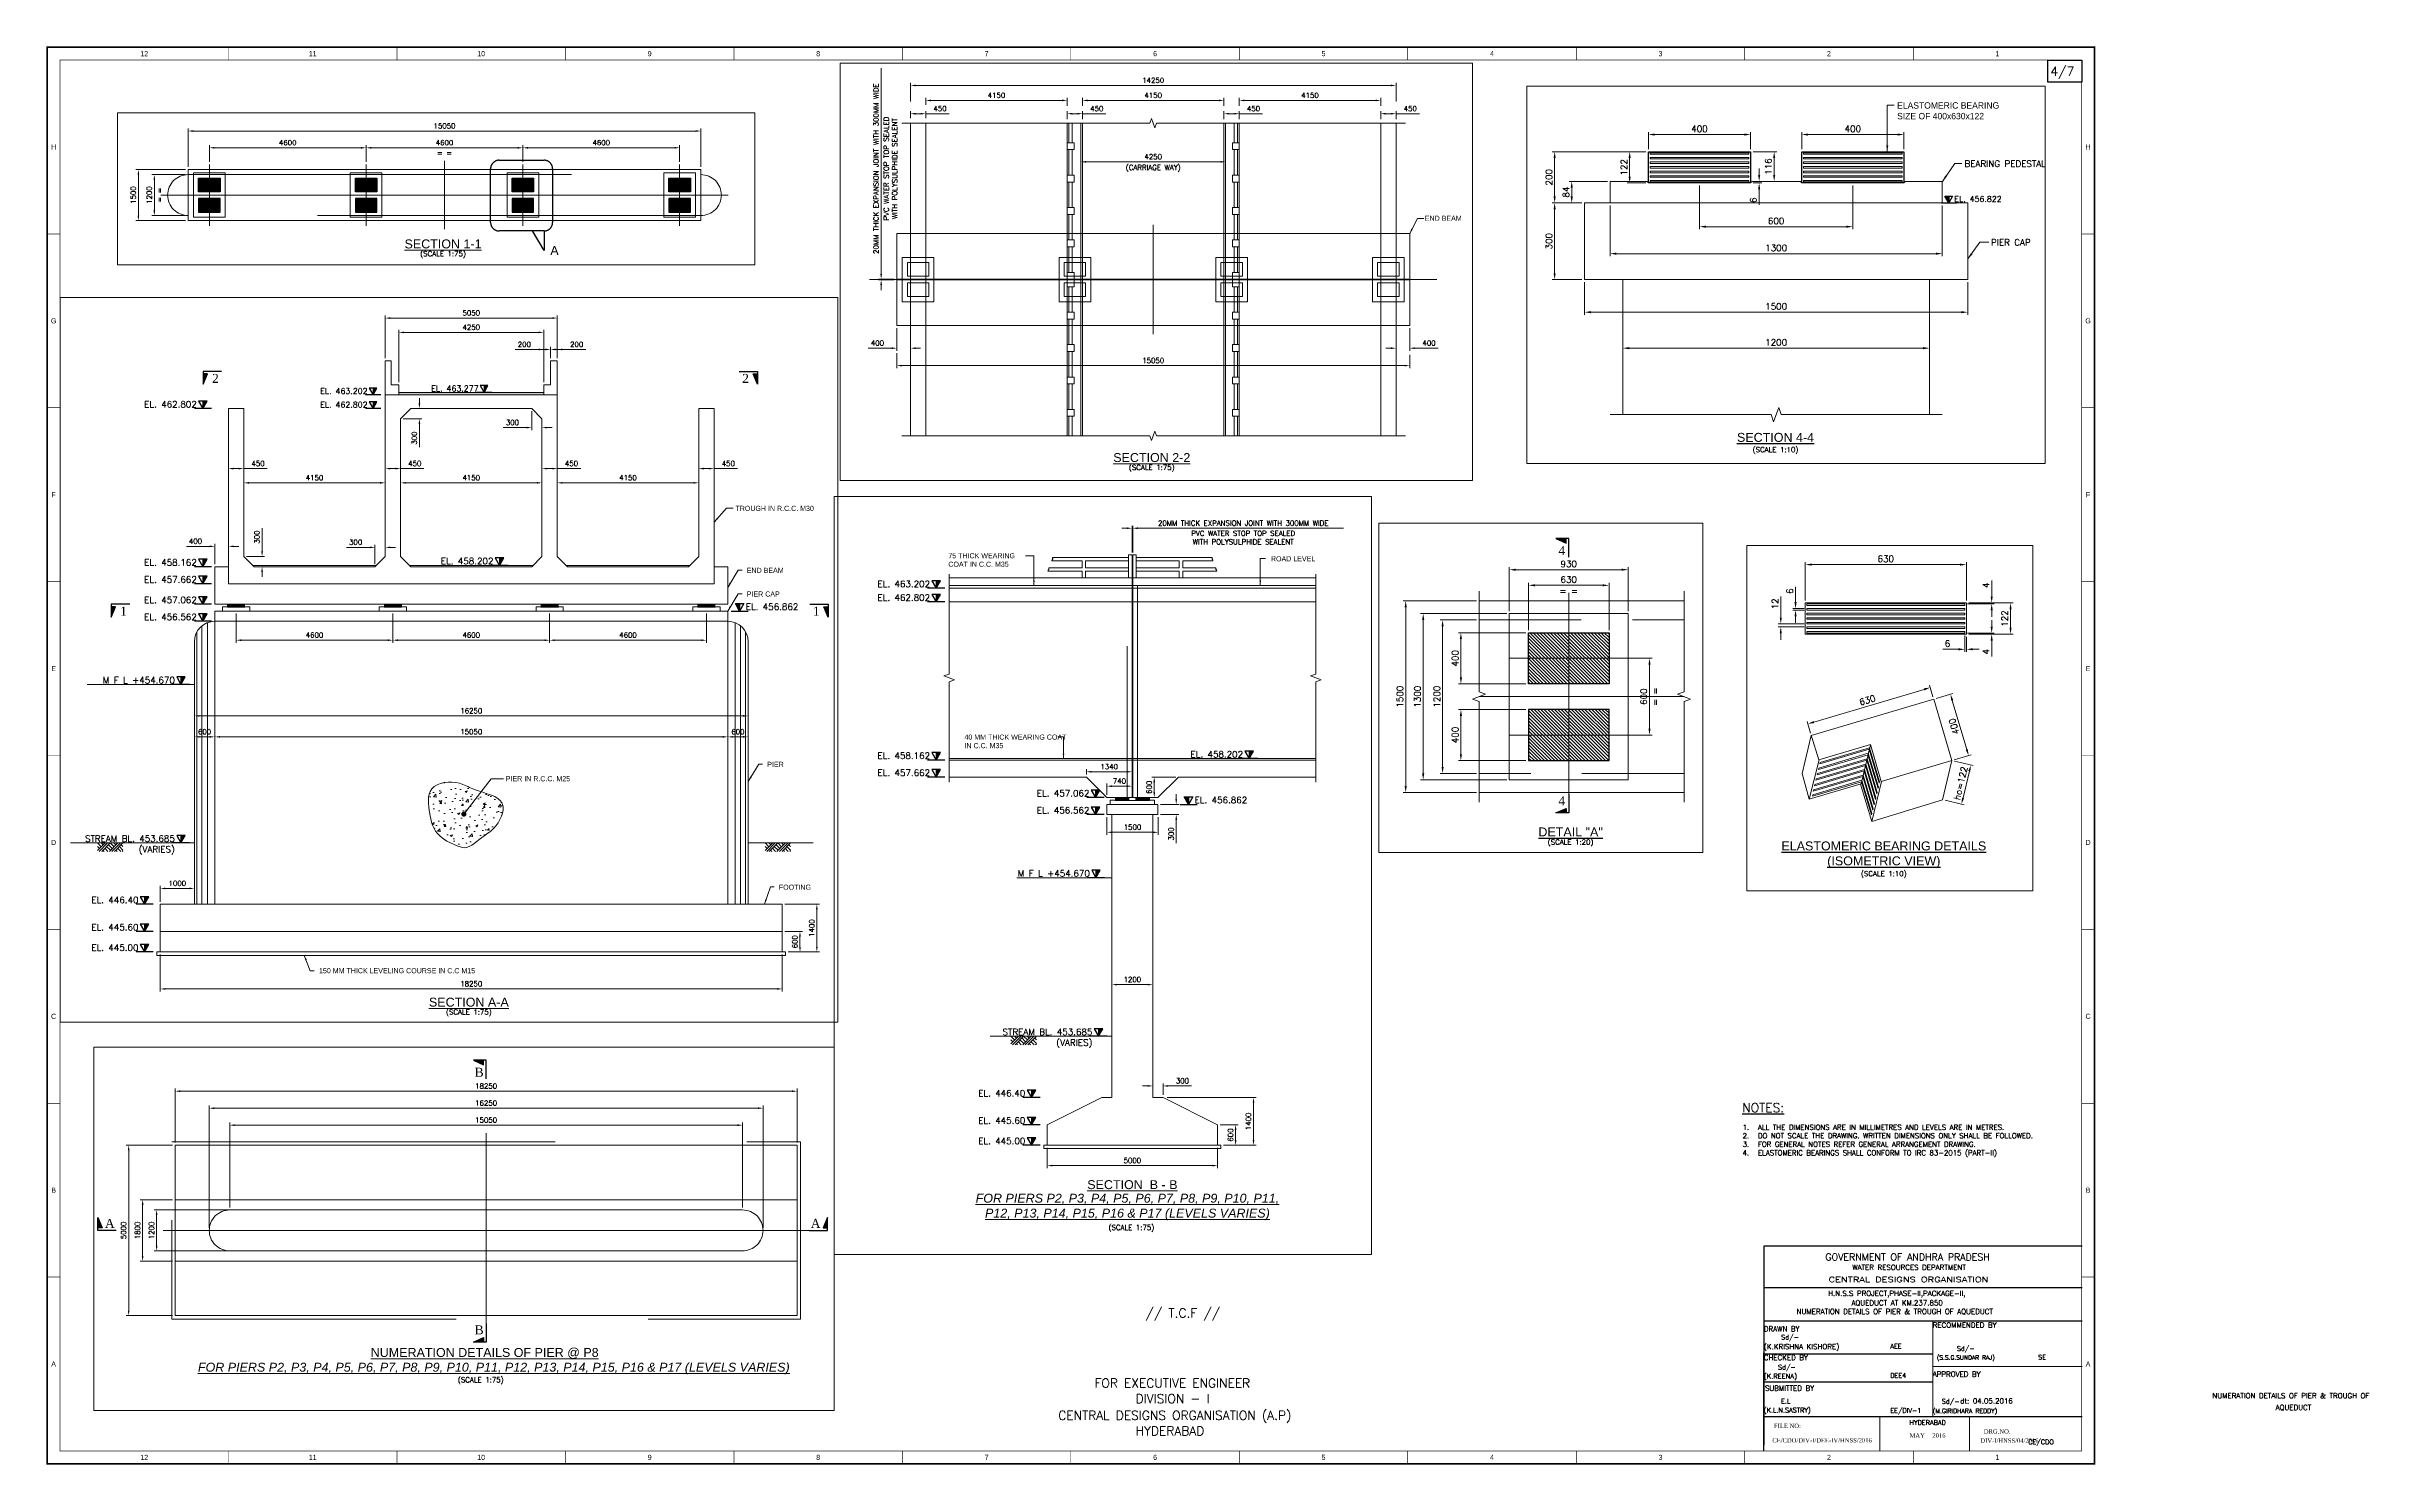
# Paper-space layout 'SH. 4 OF 7' of a CAD drawing. Extents: x 0 to 909, y 0 to 555.
# The model-space entities are those that its viewports show. They can reach past a viewport. Long polylines and large blocks are cut down to what shows.
import ezdxf
from ezdxf.enums import TextEntityAlignment as Align

# ---------------------------------------------------------------- set-up
doc = ezdxf.new("R2010")
doc.units = 0
doc.header["$LTSCALE"] = 8
doc.header["$MEASUREMENT"] = 0
doc.header["$PDMODE"] = 35
for name, pattern in [('CENTER2', [1.125, 0.75, -0.125, 0.125, -0.125]), ('HIDDEN', [0.375, 0.25, -0.125]), ('PHANTOM2', [1.25, 0.625, -0.125, 0.125, -0.125, 0.125, -0.125])]:
    doc.linetypes.add(name, pattern=pattern)
doc.layers.get('0').update_dxf_attribs({"color": 22, "linetype": 'CONTINUOUS'})
doc.layers.get('DEFPOINTS').update_dxf_attribs({"linetype": 'CONTINUOUS'})
for name, color, linetype in [('BASE PLATE', 6, 'CONTINUOUS'), ('PUMP', 4, 'CONTINUOUS'), ('R_DETAIL', 6, 'PHANTOM2'), ('TEXT M', 1, 'CONTINUOUS')]:
    doc.layers.add(name, color=color, linetype=linetype)
for name, color, linetype, lineweight in [('beams', 3, 'CONTINUOUS', 20), ('BEARING', 150, 'CONTINUOUS', 20), ('CENTER', 8, 'CENTER2', 9), ('DIMENSION', 8, 'CONTINUOUS', 18), ('HANDRAIL', 92, 'CONTINUOUS', 15), ('HATCH SOLID', 253, 'CONTINUOUS', 5), ('LEVEL', 6, 'CONTINUOUS', 20), ('P.C.C', 105, 'CONTINUOUS', 9), ('R_CON-1', 3, 'CONTINUOUS', 18), ('R_DASHED', 183, 'HIDDEN', 9), ('R_DIMENSION', 8, 'CONTINUOUS', 15), ('R_HATCH SOLID', 253, 'CONTINUOUS', 5), ('R_TEXT G', 7, 'CONTINUOUS', 18), ('R_THIN LINE', 252, 'CONTINUOUS', 9), ('R_Title', 7, 'CONTINUOUS', 20), ('SEC MARK', 1, 'CONTINUOUS', 25), ('TEXT', 4, 'CONTINUOUS', 15), ('TEXT G', 7, 'CONTINUOUS', 18)]:
    doc.layers.add(name, color=color, linetype=linetype, lineweight=lineweight)
doc.layers.add('R_HATCH', color=7, linetype='CONTINUOUS', lineweight=9, true_color=0xd1d1ff)
doc.styles.add('ARIEL', font='arial.ttf')
doc.styles.add('ROMAND', font='romand__.ttf')
doc.styles.add('ROMANDS', font='romand.shx')
doc.styles.add('ROMANS', font='romans.shx')
doc.styles.add('RS', font='BKANT.TTF')
doc.styles.get("Standard").update_dxf_attribs({"font": ''})
doc.styles.add('TIMES NEW ROMAN', font='times.ttf')
doc.styles.add('TIMES NR', font='times.ttf')
doc.styles.get('Standard').set_extended_font_data('Univers')
doc.dimstyles.new('DIM-10', dxfattribs={"dimscale": 10, "dimtxt": 2.5, "dimasz": 2.5, "dimexe": 1, "dimexo": 1, "dimgap": 1, "dimtad": 1, "dimdec": 0, "dimzin": 0, "dimdsep": 46, "dimtxsty": 'ROMANS', "dimcen": 1, "dimclrd": 256, "dimclre": 256, "dimclrt": 7, "dimadec": 0, "dimazin": 0, "dimtfac": 1, "dimtdec": 0, "dimtofl": 0, "dimtmove": 0, "dimatfit": 3, "dimfxl": 1, "dimtolj": 1, "dimtzin": 0, "dimlwd": 9, "dimlwe": 5, "dimarcsym": 0})
doc.dimstyles.new('DIM-20', dxfattribs={"dimscale": 20, "dimtxt": 2.5, "dimasz": 2.5, "dimexe": 1, "dimexo": 1, "dimgap": 1, "dimtad": 1, "dimdec": 0, "dimzin": 0, "dimdsep": 46, "dimtxsty": 'ROMANS', "dimcen": 1, "dimclrd": 256, "dimclre": 256, "dimclrt": 7, "dimadec": 0, "dimazin": 0, "dimtfac": 1, "dimtdec": 0, "dimtofl": 0, "dimtmove": 0, "dimatfit": 3, "dimfxl": 1, "dimtolj": 1, "dimtzin": 0, "dimlwd": 9, "dimlwe": 5, "dimarcsym": 0})
doc.dimstyles.new('DIM-75', dxfattribs={"dimscale": 75, "dimtxt": 2, "dimasz": 2, "dimexe": 1, "dimexo": 1, "dimgap": 1, "dimtad": 1, "dimdec": 0, "dimzin": 0, "dimdsep": 46, "dimtxsty": 'ROMANS', "dimcen": 1, "dimclrd": 256, "dimclre": 256, "dimclrt": 7, "dimadec": 0, "dimazin": 0, "dimtfac": 1, "dimtdec": 0, "dimtofl": 0, "dimtmove": 0, "dimatfit": 3, "dimfxl": 1, "dimtolj": 1, "dimtzin": 0, "dimlwd": 9, "dimlwe": 5, "dimarcsym": 0})
doc.dimstyles.new('DIM-75$0', dxfattribs={"dimscale": 75, "dimtxt": 2, "dimasz": 2, "dimexe": 1, "dimexo": 1, "dimgap": 1, "dimtad": 1, "dimdec": 0, "dimzin": 0, "dimdsep": 46, "dimtxsty": 'ROMANS', "dimcen": 1, "dimclrd": 256, "dimclre": 256, "dimclrt": 7, "dimadec": 0, "dimazin": 0, "dimtfac": 1, "dimtdec": 0, "dimtofl": 0, "dimtmove": 0, "dimatfit": 3, "dimfxl": 1, "dimtolj": 1, "dimtzin": 0, "dimlwd": 9, "dimlwe": 5, "dimarcsym": 0})
pattern_1 = [(0, (1174495.185, 67845.8764), (0, 6.985), [5.08, -1.905]), (90, (1174495.185, 67845.8764), (-6.985, 4e-16), [5.08, -1.905])]

# ---------------------------------------------------------------- blocks, each defined once
blk = doc.blocks.new('A$C52F0191B')
at = {"layer": 'R_Title', "color": 6, "const_width": 0.6}
blk.add_lwpolyline([(0.3, 554.3), (801.3, 554.3), (801.3, 0.3), (0.3, 0.3)], close=True, dxfattribs=at)
at = {"layer": 'R_Title', "color": 3, "const_width": 0.3}
blk.add_lwpolyline([(5.3, 549.3), (796.3, 549.3), (796.3, 5.3), (5.3, 5.3)], close=True, dxfattribs=at)
at = {"layer": 'R_Title', "color": 8, "const_width": 0.25}
for points in [[(71.22, 554.3), (71.22, 549.3)], [(137.13, 554.3), (137.13, 549.3)], [(203.05, 554.3), (203.05, 549.3)], [(268.97, 554.3), (268.97, 549.3)], [(334.88, 554.3), (334.88, 549.3)], [(400.8, 554.3), (400.8, 549.3)], [(466.72, 554.3), (466.72, 549.3)], [(532.63, 554.3), (532.63, 549.3)], [(598.55, 554.3), (598.55, 549.3)], [(664.47, 554.3), (664.47, 549.3)], [(730.38, 554.3), (730.38, 549.3)], [(0.3, 481.3), (5.3, 481.3)], [(801.3, 481.3), (796.3, 481.3)], [(0.3, 413.3), (5.3, 413.3)], [(801.3, 413.3), (796.3, 413.3)], [(0.3, 345.3), (5.3, 345.3)], [(801.3, 345.3), (796.3, 345.3)], [(0.3, 277.3), (5.3, 277.3)], [(801.3, 277.3), (796.3, 277.3)], [(0.3, 209.3), (5.3, 209.3)], [(801.3, 209.3), (796.3, 209.3)], [(0.3, 141.3), (5.3, 141.3)], [(801.3, 141.3), (796.3, 141.3)], [(0.3, 73.3), (5.3, 73.3)], [(801.3, 73.3), (796.3, 73.3)], [(71.22, 0.3), (71.22, 5.3)], [(137.13, 0.3), (137.13, 5.3)], [(203.05, 0.3), (203.05, 5.3)], [(268.97, 0.3), (268.97, 5.3)], [(334.88, 0.3), (334.88, 5.3)], [(400.8, 0.3), (400.8, 5.3)], [(466.72, 0.3), (466.72, 5.3)], [(532.63, 0.3), (532.63, 5.3)], [(598.55, 0.3), (598.55, 5.3)], [(664.47, 0.3), (664.47, 5.3)], [(730.38, 0.3), (730.38, 5.3)]]:
    blk.add_lwpolyline(points, dxfattribs=at)
at = {"layer": 'TEXT', "style": 'RS'}
for s, p in [('12', (38.26, 551.8)), ('11', (104.17, 551.8)), ('10', (170.09, 551.8)), ('9', (236.01, 551.8)), ('8', (301.92, 551.8)), ('7', (367.84, 551.8)), ('6', (433.76, 551.8)), ('5', (499.67, 551.8)), ('4', (565.59, 551.8)), ('3', (631.51, 551.8)), ('2', (697.42, 551.8)), ('1', (763.34, 551.8)), ('H', (2.8, 515.3)), ('H', (798.8, 515.3)), ('G', (2.8, 447.3)), ('G', (798.8, 447.3)), ('F', (2.8, 379.3)), ('F', (798.8, 379.3)), ('E', (2.8, 311.3)), ('E', (798.8, 311.3)), ('D', (2.8, 243.3)), ('D', (798.8, 243.3)), ('C', (2.8, 175.3)), ('C', (798.8, 175.3)), ('B', (2.8, 107.3)), ('B', (798.8, 107.3)), ('A', (2.8, 39.3)), ('A', (798.8, 39.3)), ('12', (38.26, 2.8)), ('11', (104.17, 2.8)), ('10', (170.09, 2.8)), ('9', (236.01, 2.8)), ('8', (301.92, 2.8)), ('7', (367.84, 2.8)), ('6', (433.76, 2.8)), ('5', (499.67, 2.8)), ('4', (565.59, 2.8)), ('3', (631.51, 2.8)), ('2', (697.42, 2.8)), ('1', (763.34, 2.8))]:
    blk.add_text(s, height=2, dxfattribs=at).set_placement(p, align=Align.MIDDLE)
blk = doc.blocks.new('jord1')
at = {"layer": 'P.C.C'}
for p, q in [((0, 0), (1.125, -1.125)), ((2.25, 0), (0, -2.25)), ((3, 0), (0.5, -2.5)), ((1.655, -0.595), (1.061, 0)), ((3.749, 0), (1.249, -2.5)), ((5.999, 0), (3.499, -2.5)), ((3.749, 0), (4.874, -1.125)), ((6.749, 0), (4.249, -2.5)), ((4.81, 0), (5.404, -0.595)), ((7.498, 0), (4.998, -2.5)), ((5.87, 0), (5.935, -0.064)), ((3.219, -0.53), (4.344, -1.655)), ((6.968, -0.53), (7.498, -1.061)), ((0, -1.061), (0.595, -1.655)), ((2.158, -1.591), (3.067, -2.5)), ((2.688, -1.061), (3.813, -2.186)), ((5.907, -1.591), (6.816, -2.5)), ((6.437, -1.061), (7.498, -2.121)), ((0, -2.121), (0.064, -2.186)), ((1.628, -2.121), (2.006, -2.5)), ((5.377, -2.121), (5.755, -2.5)), ((7.498, -2.25), (7.248, -2.5))]:
    blk.add_line(p, q, dxfattribs=at)
blk = doc.blocks.new('A$C71181FDA')
at = {"layer": 'HATCH SOLID', "ltscale": 100}
blk.add_hatch(color=256, dxfattribs=at).paths.add_polyline_path([(948, 0), (948, 828), (474, 828)])
at = {"layer": 'SEC MARK'}
for p, q in [((948, 828), (948, 0)), ((0, 0), (1896, 0))]:
    blk.add_line(p, q, dxfattribs=at)
blk.add_lwpolyline([(948, 0), (474, 828), (1422, 828), (948, 0)], dxfattribs=at)
blk = doc.blocks.new('*D7')
at = {"layer": 'DEFPOINTS', "color": 0}
for p in [(2604555.1, -163699.8), (2605005.1, -163699.8), (2605005.1, -163960.5)]:
    blk.add_point(p, dxfattribs=at)
at = {"layer": 'R_DIMENSION', "lineweight": 5}
for p, q in [((2604555.1, -163774.8), (2604555.1, -164035.5)), ((2605005.1, -163774.8), (2605005.1, -164035.5))]:
    blk.add_line(p, q, dxfattribs=at)
at = {"layer": 'R_DIMENSION', "lineweight": 9}
for p, q in [((2604705.1, -163960.5), (2604855.1, -163960.5)), ((2605005.1, -163960.5), (2605690.8, -163960.5))]:
    blk.add_line(p, q, dxfattribs=at)
at = {"layer": 'R_DIMENSION'}
for points in [[(2604705.1, -163935.5), (2604705.1, -163985.5), (2604555.1, -163960.5)], [(2604855.1, -163935.5), (2604855.1, -163985.5), (2605005.1, -163960.5)]]:
    blk.add_solid(points, dxfattribs=at)
at = {"layer": 'R_DIMENSION', "color": 7, "insert": (2605422.9, -163810.5), "char_height": 150, "attachment_point": 5, "style": 'ROMANS'}
blk.add_mtext('\\A1;450', dxfattribs=at)
blk = doc.blocks.new('*D8')
at = {"layer": 'DEFPOINTS', "color": 0}
for p in [(2609155.1, -163699.8), (2609605.1, -163699.8), (2609605.1, -163960.5)]:
    blk.add_point(p, dxfattribs=at)
at = {"layer": 'R_DIMENSION', "lineweight": 5}
for p, q in [((2609155.1, -163774.8), (2609155.1, -164035.5)), ((2609605.1, -163774.8), (2609605.1, -164035.5))]:
    blk.add_line(p, q, dxfattribs=at)
at = {"layer": 'R_DIMENSION', "lineweight": 9}
for p, q in [((2609305.1, -163960.5), (2609455.1, -163960.5)), ((2609605.1, -163960.5), (2610290.8, -163960.5))]:
    blk.add_line(p, q, dxfattribs=at)
at = {"layer": 'R_DIMENSION'}
for points in [[(2609305.1, -163935.5), (2609305.1, -163985.5), (2609155.1, -163960.5)], [(2609455.1, -163935.5), (2609455.1, -163985.5), (2609605.1, -163960.5)]]:
    blk.add_solid(points, dxfattribs=at)
at = {"layer": 'R_DIMENSION', "color": 7, "insert": (2610022.9, -163810.5), "char_height": 150, "attachment_point": 5, "style": 'ROMANS'}
blk.add_mtext('\\A1;450', dxfattribs=at)
blk = doc.blocks.new('*D9')
at = {"layer": 'DEFPOINTS', "color": 0}
for p in [(2613755.1, -163699.8), (2614205.1, -163699.8), (2614205.1, -163960.5)]:
    blk.add_point(p, dxfattribs=at)
at = {"layer": 'R_DIMENSION', "lineweight": 5}
for p, q in [((2613755.1, -163774.8), (2613755.1, -164035.5)), ((2614205.1, -163774.8), (2614205.1, -164035.5))]:
    blk.add_line(p, q, dxfattribs=at)
at = {"layer": 'R_DIMENSION', "lineweight": 9}
for p, q in [((2613905.1, -163960.5), (2614055.1, -163960.5)), ((2614205.1, -163960.5), (2614890.8, -163960.5))]:
    blk.add_line(p, q, dxfattribs=at)
at = {"layer": 'R_DIMENSION'}
for points in [[(2613905.1, -163935.5), (2613905.1, -163985.5), (2613755.1, -163960.5)], [(2614055.1, -163935.5), (2614055.1, -163985.5), (2614205.1, -163960.5)]]:
    blk.add_solid(points, dxfattribs=at)
at = {"layer": 'R_DIMENSION', "color": 7, "insert": (2614622.9, -163810.5), "char_height": 150, "attachment_point": 5, "style": 'ROMANS'}
blk.add_mtext('\\A1;450', dxfattribs=at)
blk = doc.blocks.new('*D10')
at = {"layer": 'DEFPOINTS', "color": 0}
for p in [(2618355.1, -163699.8), (2618805.1, -163699.8), (2618805.1, -163960.5)]:
    blk.add_point(p, dxfattribs=at)
at = {"layer": 'R_DIMENSION', "lineweight": 5}
for p, q in [((2618355.1, -163774.8), (2618355.1, -164035.5)), ((2618805.1, -163774.8), (2618805.1, -164035.5))]:
    blk.add_line(p, q, dxfattribs=at)
at = {"layer": 'R_DIMENSION', "lineweight": 9}
for p, q in [((2618505.1, -163960.5), (2618655.1, -163960.5)), ((2618805.1, -163960.5), (2619490.8, -163960.5))]:
    blk.add_line(p, q, dxfattribs=at)
at = {"layer": 'R_DIMENSION'}
for points in [[(2618505.1, -163935.5), (2618505.1, -163985.5), (2618355.1, -163960.5)], [(2618655.1, -163935.5), (2618655.1, -163985.5), (2618805.1, -163960.5)]]:
    blk.add_solid(points, dxfattribs=at)
at = {"layer": 'R_DIMENSION', "color": 7, "insert": (2619222.9, -163810.5), "char_height": 150, "attachment_point": 5, "style": 'ROMANS'}
blk.add_mtext('\\A1;450', dxfattribs=at)
blk = doc.blocks.new('*D11')
at = {"layer": 'DEFPOINTS', "color": 0}
for p in [(2605005.1, -164117.3), (2609155.1, -164117.3), (2609155.1, -164378)]:
    blk.add_point(p, dxfattribs=at)
at = {"layer": 'R_DIMENSION', "lineweight": 5}
for p, q in [((2605005.1, -164192.3), (2605005.1, -164453)), ((2609155.1, -164192.3), (2609155.1, -164453))]:
    blk.add_line(p, q, dxfattribs=at)
at = {"layer": 'R_DIMENSION', "lineweight": 9}
blk.add_line((2605155.1, -164378), (2609005.1, -164378), dxfattribs=at)
at = {"layer": 'R_DIMENSION'}
for points in [[(2605155.1, -164353), (2605155.1, -164403), (2605005.1, -164378)], [(2609005.1, -164353), (2609005.1, -164403), (2609155.1, -164378)]]:
    blk.add_solid(points, dxfattribs=at)
at = {"layer": 'R_DIMENSION', "color": 7, "insert": (2607080.1, -164228), "char_height": 150, "attachment_point": 5, "style": 'ROMANS'}
blk.add_mtext('\\A1;4150', dxfattribs=at)
blk = doc.blocks.new('*D12')
at = {"layer": 'DEFPOINTS', "color": 0}
for p in [(2609605.1, -164117.3), (2613755.1, -164117.3), (2609605.1, -164378)]:
    blk.add_point(p, dxfattribs=at)
at = {"layer": 'R_DIMENSION', "lineweight": 5}
for p, q in [((2609605.1, -164192.3), (2609605.1, -164453)), ((2613755.1, -164192.3), (2613755.1, -164453))]:
    blk.add_line(p, q, dxfattribs=at)
at = {"layer": 'R_DIMENSION', "lineweight": 9}
blk.add_line((2613605.1, -164378), (2609755.1, -164378), dxfattribs=at)
at = {"layer": 'R_DIMENSION'}
for points in [[(2609755.1, -164353), (2609755.1, -164403), (2609605.1, -164378)], [(2613605.1, -164353), (2613605.1, -164403), (2613755.1, -164378)]]:
    blk.add_solid(points, dxfattribs=at)
at = {"layer": 'R_DIMENSION', "color": 7, "insert": (2611680.1, -164228), "char_height": 150, "attachment_point": 5, "style": 'ROMANS'}
blk.add_mtext('\\A1;4150', dxfattribs=at)
blk = doc.blocks.new('*D13')
at = {"layer": 'DEFPOINTS', "color": 0}
for p in [(2614205.1, -164117.3), (2618355.1, -164117.3), (2614205.1, -164378)]:
    blk.add_point(p, dxfattribs=at)
at = {"layer": 'R_DIMENSION', "lineweight": 5}
for p, q in [((2614205.1, -164192.3), (2614205.1, -164453)), ((2618355.1, -164192.3), (2618355.1, -164453))]:
    blk.add_line(p, q, dxfattribs=at)
at = {"layer": 'R_DIMENSION', "lineweight": 9}
blk.add_line((2618205.1, -164378), (2614355.1, -164378), dxfattribs=at)
at = {"layer": 'R_DIMENSION'}
for points in [[(2614355.1, -164353), (2614355.1, -164403), (2614205.1, -164378)], [(2618205.1, -164353), (2618205.1, -164403), (2618355.1, -164378)]]:
    blk.add_solid(points, dxfattribs=at)
at = {"layer": 'R_DIMENSION', "color": 7, "insert": (2616280.1, -164228), "char_height": 150, "attachment_point": 5, "style": 'ROMANS'}
blk.add_mtext('\\A1;4150', dxfattribs=at)
blk = doc.blocks.new('*D14')
at = {"layer": 'DEFPOINTS', "color": 0}
for p in [(2604155.1, -166241.5), (2604155.1, -166838.8), (2604555.1, -166838.8)]:
    blk.add_point(p, dxfattribs=at)
at = {"layer": 'R_DIMENSION', "lineweight": 9}
for p, q in [((2604005.1, -166241.5), (2603319.3, -166241.5)), ((2604705.1, -166241.5), (2604855.1, -166241.5))]:
    blk.add_line(p, q, dxfattribs=at)
at = {"layer": 'R_DIMENSION', "lineweight": 5}
for p, q in [((2604155.1, -166763.8), (2604155.1, -166166.5)), ((2604555.1, -166763.8), (2604555.1, -166166.5))]:
    blk.add_line(p, q, dxfattribs=at)
at = {"layer": 'R_DIMENSION'}
for points in [[(2604005.1, -166216.5), (2604005.1, -166266.5), (2604155.1, -166241.5)], [(2604705.1, -166216.5), (2604705.1, -166266.5), (2604555.1, -166241.5)]]:
    blk.add_solid(points, dxfattribs=at)
at = {"layer": 'R_DIMENSION', "color": 7, "insert": (2603587.2, -166091.5), "char_height": 150, "attachment_point": 5, "style": 'ROMANS'}
blk.add_mtext('\\A1;400', dxfattribs=at)
blk = doc.blocks.new('*D15')
at = {"layer": 'DEFPOINTS', "color": 0}
for p in [(2613455.1, -162198.8), (2613755.1, -162498.8), (2613455.1, -162758.3)]:
    blk.add_point(p, dxfattribs=at)
at = {"layer": 'R_DIMENSION', "lineweight": 5}
for p, q in [((2613455.1, -162273.8), (2613455.1, -162833.3)), ((2613755.1, -162573.8), (2613755.1, -162833.3))]:
    blk.add_line(p, q, dxfattribs=at)
at = {"layer": 'R_DIMENSION', "lineweight": 9}
for p, q in [((2613305.1, -162758.3), (2612619.3, -162758.3)), ((2613905.1, -162758.3), (2614055.1, -162758.3))]:
    blk.add_line(p, q, dxfattribs=at)
at = {"layer": 'R_DIMENSION'}
for points in [[(2613305.1, -162733.3), (2613305.1, -162783.3), (2613455.1, -162758.3)], [(2613905.1, -162733.3), (2613905.1, -162783.3), (2613755.1, -162758.3)]]:
    blk.add_solid(points, dxfattribs=at)
at = {"layer": 'R_DIMENSION', "color": 7, "insert": (2612887.2, -162608.3), "char_height": 150, "attachment_point": 5, "style": 'ROMANS'}
blk.add_mtext('\\A1;300', dxfattribs=at)
blk = doc.blocks.new('*D16')
at = {"layer": 'DEFPOINTS', "color": 0}
for p in [(2609905.1, -162198.8), (2609605.1, -162498.8), (2610158.9, -162498.8)]:
    blk.add_point(p, dxfattribs=at)
at = {"layer": 'R_DIMENSION', "lineweight": 9}
for p, q in [((2610158.9, -162048.8), (2610158.9, -161898.8)), ((2610158.9, -162648.8), (2610158.9, -163334.5))]:
    blk.add_line(p, q, dxfattribs=at)
at = {"layer": 'R_DIMENSION', "lineweight": 5}
for p, q in [((2609980.1, -162198.8), (2610233.9, -162198.8)), ((2609680.1, -162498.8), (2610233.9, -162498.8))]:
    blk.add_line(p, q, dxfattribs=at)
at = {"layer": 'R_DIMENSION'}
for points in [[(2610133.9, -162048.8), (2610183.9, -162048.8), (2610158.9, -162198.8)], [(2610133.9, -162648.8), (2610183.9, -162648.8), (2610158.9, -162498.8)]]:
    blk.add_solid(points, dxfattribs=at)
at = {"layer": 'R_DIMENSION', "color": 7, "insert": (2610008.9, -163066.6), "char_height": 150, "attachment_point": 5, "rotation": 90, "style": 'ROMANS'}
blk.add_mtext('\\A1;300', dxfattribs=at)
blk = doc.blocks.new('*D17')
at = {"layer": 'DEFPOINTS', "color": 0}
for p in [(2605005.1, -166538.8), (2605541.6, -166538.8), (2605305.1, -166838.8)]:
    blk.add_point(p, dxfattribs=at)
at = {"layer": 'R_DIMENSION', "lineweight": 9}
for p, q in [((2605541.6, -166388.8), (2605541.6, -165703.1)), ((2605541.6, -166988.8), (2605541.6, -167138.8))]:
    blk.add_line(p, q, dxfattribs=at)
at = {"layer": 'R_DIMENSION', "lineweight": 5}
for p, q in [((2605080.1, -166538.8), (2605616.6, -166538.8)), ((2605380.1, -166838.8), (2605616.6, -166838.8))]:
    blk.add_line(p, q, dxfattribs=at)
at = {"layer": 'R_DIMENSION'}
for points in [[(2605516.6, -166388.8), (2605566.6, -166388.8), (2605541.6, -166538.8)], [(2605516.6, -166988.8), (2605566.6, -166988.8), (2605541.6, -166838.8)]]:
    blk.add_solid(points, dxfattribs=at)
at = {"layer": 'R_DIMENSION', "color": 7, "insert": (2605391.6, -165970.9), "char_height": 150, "attachment_point": 5, "rotation": 90, "style": 'ROMANS'}
blk.add_mtext('\\A1;300', dxfattribs=at)
blk = doc.blocks.new('*D18')
at = {"layer": 'DEFPOINTS', "color": 0}
for p in [(2608855.1, -166271.3), (2609155.1, -166538.8), (2608855.1, -166838.8)]:
    blk.add_point(p, dxfattribs=at)
at = {"layer": 'R_DIMENSION', "lineweight": 5}
for p, q in [((2608855.1, -166763.8), (2608855.1, -166196.3)), ((2609155.1, -166463.8), (2609155.1, -166196.3))]:
    blk.add_line(p, q, dxfattribs=at)
at = {"layer": 'R_DIMENSION', "lineweight": 9}
for p, q in [((2608705.1, -166271.3), (2608019.3, -166271.3)), ((2609305.1, -166271.3), (2609455.1, -166271.3))]:
    blk.add_line(p, q, dxfattribs=at)
at = {"layer": 'R_DIMENSION'}
for points in [[(2608705.1, -166246.3), (2608705.1, -166296.3), (2608855.1, -166271.3)], [(2609305.1, -166246.3), (2609305.1, -166296.3), (2609155.1, -166271.3)]]:
    blk.add_solid(points, dxfattribs=at)
at = {"layer": 'R_DIMENSION', "color": 7, "insert": (2608287.2, -166121.3), "char_height": 150, "attachment_point": 5, "style": 'ROMANS'}
blk.add_mtext('\\A1;300', dxfattribs=at)
blk = doc.blocks.new('*D19')
at = {"layer": 'DEFPOINTS', "color": 0}
for p in [(2604780.1, -168138.8), (2609380.1, -168138.8), (2609380.1, -168994)]:
    blk.add_point(p, dxfattribs=at)
at = {"layer": 'R_DIMENSION', "lineweight": 5}
for p, q in [((2604780.1, -168213.8), (2604780.1, -169069)), ((2609380.1, -168213.8), (2609380.1, -169069))]:
    blk.add_line(p, q, dxfattribs=at)
at = {"layer": 'R_DIMENSION', "lineweight": 9}
blk.add_line((2604930.1, -168994), (2609230.1, -168994), dxfattribs=at)
at = {"layer": 'R_DIMENSION'}
for points in [[(2604930.1, -168969), (2604930.1, -169019), (2604780.1, -168994)], [(2609230.1, -168969), (2609230.1, -169019), (2609380.1, -168994)]]:
    blk.add_solid(points, dxfattribs=at)
at = {"layer": 'R_DIMENSION', "color": 7, "insert": (2607080.1, -168844), "char_height": 150, "attachment_point": 5, "style": 'ROMANS'}
blk.add_mtext('\\A1;4600', dxfattribs=at)
blk = doc.blocks.new('*D20')
at = {"layer": 'DEFPOINTS', "color": 0}
for p in [(2609380.1, -168138.8), (2613980.1, -168138.8), (2613980.1, -168994)]:
    blk.add_point(p, dxfattribs=at)
at = {"layer": 'R_DIMENSION', "lineweight": 5}
for p, q in [((2609380.1, -168213.8), (2609380.1, -169069)), ((2613980.1, -168213.8), (2613980.1, -169069))]:
    blk.add_line(p, q, dxfattribs=at)
at = {"layer": 'R_DIMENSION', "lineweight": 9}
blk.add_line((2609530.1, -168994), (2613830.1, -168994), dxfattribs=at)
at = {"layer": 'R_DIMENSION'}
for points in [[(2609530.1, -168969), (2609530.1, -169019), (2609380.1, -168994)], [(2613830.1, -168969), (2613830.1, -169019), (2613980.1, -168994)]]:
    blk.add_solid(points, dxfattribs=at)
at = {"layer": 'R_DIMENSION', "color": 7, "insert": (2611680.1, -168844), "char_height": 150, "attachment_point": 5, "style": 'ROMANS'}
blk.add_mtext('\\A1;4600', dxfattribs=at)
blk = doc.blocks.new('*D21')
at = {"layer": 'DEFPOINTS', "color": 0}
for p in [(2613980.1, -168138.8), (2618580.1, -168138.8), (2618580.1, -168994)]:
    blk.add_point(p, dxfattribs=at)
at = {"layer": 'R_DIMENSION', "lineweight": 5}
for p, q in [((2613980.1, -168213.8), (2613980.1, -169069)), ((2618580.1, -168213.8), (2618580.1, -169069))]:
    blk.add_line(p, q, dxfattribs=at)
at = {"layer": 'R_DIMENSION', "lineweight": 9}
blk.add_line((2614130.1, -168994), (2618430.1, -168994), dxfattribs=at)
at = {"layer": 'R_DIMENSION'}
for points in [[(2614130.1, -168969), (2614130.1, -169019), (2613980.1, -168994)], [(2618430.1, -168969), (2618430.1, -169019), (2618580.1, -168994)]]:
    blk.add_solid(points, dxfattribs=at)
at = {"layer": 'R_DIMENSION', "color": 7, "insert": (2616280.1, -168844), "char_height": 150, "attachment_point": 5, "style": 'ROMANS'}
blk.add_mtext('\\A1;4600', dxfattribs=at)
blk = doc.blocks.new('*D22')
at = {"layer": 'DEFPOINTS', "color": 0}
for p in [(2603555.1, -171829), (2603555.1, -172088), (2604155.1, -172088)]:
    blk.add_point(p, dxfattribs=at)
at = {"layer": 'R_DIMENSION', "lineweight": 5}
for p, q in [((2603555.1, -172013), (2603555.1, -171754)), ((2604155.1, -172013), (2604155.1, -171754))]:
    blk.add_line(p, q, dxfattribs=at)
at = {"layer": 'R_DIMENSION', "lineweight": 9}
blk.add_line((2604005.1, -171829), (2603705.1, -171829), dxfattribs=at)
at = {"layer": 'R_DIMENSION'}
for points in [[(2603705.1, -171804), (2603705.1, -171854), (2603555.1, -171829)], [(2604005.1, -171804), (2604005.1, -171854), (2604155.1, -171829)]]:
    blk.add_solid(points, dxfattribs=at)
at = {"layer": 'R_DIMENSION', "color": 7, "insert": (2603855.1, -171679), "char_height": 150, "attachment_point": 5, "style": 'ROMANS'}
blk.add_mtext('\\A1;600', dxfattribs=at)
blk = doc.blocks.new('*D23')
at = {"layer": 'DEFPOINTS', "color": 0}
for p in [(2619205.1, -171829), (2604155.1, -172088), (2619205.1, -172088)]:
    blk.add_point(p, dxfattribs=at)
at = {"layer": 'R_DIMENSION', "lineweight": 5}
for p, q in [((2604155.1, -172013), (2604155.1, -171754)), ((2619205.1, -172013), (2619205.1, -171754))]:
    blk.add_line(p, q, dxfattribs=at)
at = {"layer": 'R_DIMENSION', "lineweight": 9}
blk.add_line((2604305.1, -171829), (2619055.1, -171829), dxfattribs=at)
at = {"layer": 'R_DIMENSION'}
for points in [[(2604305.1, -171804), (2604305.1, -171854), (2604155.1, -171829)], [(2619055.1, -171804), (2619055.1, -171854), (2619205.1, -171829)]]:
    blk.add_solid(points, dxfattribs=at)
at = {"layer": 'R_DIMENSION', "color": 7, "insert": (2611680.1, -171679), "char_height": 150, "attachment_point": 5, "style": 'ROMANS'}
blk.add_mtext('\\A1;15050', dxfattribs=at)
blk = doc.blocks.new('*D24')
at = {"layer": 'DEFPOINTS', "color": 0}
for p in [(2619805.1, -171829), (2619205.1, -172088), (2619805.1, -172088)]:
    blk.add_point(p, dxfattribs=at)
at = {"layer": 'R_DIMENSION', "lineweight": 5}
for p, q in [((2619205.1, -172013), (2619205.1, -171754)), ((2619805.1, -172013), (2619805.1, -171754))]:
    blk.add_line(p, q, dxfattribs=at)
at = {"layer": 'R_DIMENSION', "lineweight": 9}
blk.add_line((2619355.1, -171829), (2619655.1, -171829), dxfattribs=at)
at = {"layer": 'R_DIMENSION'}
for points in [[(2619355.1, -171804), (2619355.1, -171854), (2619205.1, -171829)], [(2619655.1, -171804), (2619655.1, -171854), (2619805.1, -171829)]]:
    blk.add_solid(points, dxfattribs=at)
at = {"layer": 'R_DIMENSION', "color": 7, "insert": (2619505.1, -171679), "char_height": 150, "attachment_point": 5, "style": 'ROMANS'}
blk.add_mtext('\\A1;600', dxfattribs=at)
blk = doc.blocks.new('*D25')
at = {"layer": 'DEFPOINTS', "color": 0}
for p in [(2602555.1, -176276), (2602555.1, -176738.8), (2603555.1, -176738.8)]:
    blk.add_point(p, dxfattribs=at)
at = {"layer": 'R_DIMENSION', "lineweight": 5}
for p, q in [((2602555.1, -176663.8), (2602555.1, -176201)), ((2603555.1, -176663.8), (2603555.1, -176201))]:
    blk.add_line(p, q, dxfattribs=at)
at = {"layer": 'R_DIMENSION', "lineweight": 9}
blk.add_line((2603405.1, -176276), (2602705.1, -176276), dxfattribs=at)
at = {"layer": 'R_DIMENSION'}
for points in [[(2602705.1, -176251), (2602705.1, -176301), (2602555.1, -176276)], [(2603405.1, -176251), (2603405.1, -176301), (2603555.1, -176276)]]:
    blk.add_solid(points, dxfattribs=at)
at = {"layer": 'R_DIMENSION', "color": 7, "insert": (2603055.1, -176126), "char_height": 150, "attachment_point": 5, "style": 'ROMANS'}
blk.add_mtext('\\A1;1000', dxfattribs=at)
blk = doc.blocks.new('*D26')
at = {"layer": 'DEFPOINTS', "color": 0}
for p in [(2613805.1, -159965.3), (2609555.1, -161498.8), (2613805.1, -161498.8)]:
    blk.add_point(p, dxfattribs=at)
at = {"layer": 'R_DIMENSION', "lineweight": 5}
for p, q in [((2609555.1, -161423.8), (2609555.1, -159890.3)), ((2613805.1, -161423.8), (2613805.1, -159890.3))]:
    blk.add_line(p, q, dxfattribs=at)
at = {"layer": 'R_DIMENSION', "lineweight": 9}
blk.add_line((2609705.1, -159965.3), (2613655.1, -159965.3), dxfattribs=at)
at = {"layer": 'R_DIMENSION'}
for points in [[(2609705.1, -159940.3), (2609705.1, -159990.3), (2609555.1, -159965.3)], [(2613655.1, -159940.3), (2613655.1, -159990.3), (2613805.1, -159965.3)]]:
    blk.add_solid(points, dxfattribs=at)
at = {"layer": 'R_DIMENSION', "color": 7, "insert": (2611680.1, -159815.3), "char_height": 150, "attachment_point": 5, "style": 'ROMANS'}
blk.add_mtext('\\A1;4250', dxfattribs=at)
blk = doc.blocks.new('*D28')
at = {"layer": 'DEFPOINTS', "color": 0}
for p in [(2614205.1, -159544.9), (2609155.1, -160798.8), (2614205.1, -160798.8)]:
    blk.add_point(p, dxfattribs=at)
at = {"layer": 'R_DIMENSION', "lineweight": 5}
for p, q in [((2609155.1, -160723.8), (2609155.1, -159469.9)), ((2614205.1, -160723.8), (2614205.1, -159469.9))]:
    blk.add_line(p, q, dxfattribs=at)
at = {"layer": 'R_DIMENSION', "lineweight": 9}
blk.add_line((2609305.1, -159544.9), (2614055.1, -159544.9), dxfattribs=at)
at = {"layer": 'R_DIMENSION'}
for points in [[(2609305.1, -159519.9), (2609305.1, -159569.9), (2609155.1, -159544.9)], [(2614055.1, -159519.9), (2614055.1, -159569.9), (2614205.1, -159544.9)]]:
    blk.add_solid(points, dxfattribs=at)
at = {"layer": 'R_DIMENSION', "color": 7, "insert": (2611680.1, -159394.9), "char_height": 150, "attachment_point": 5, "style": 'ROMANS'}
blk.add_mtext('\\A1;5050', dxfattribs=at)
blk = doc.blocks.new('*D29')
at = {"layer": 'DEFPOINTS', "color": 0, "ltscale": 0.13}
for p in [(2613805.1, -160466), (2614005.1, -160798.8), (2613805.1, -161498.8)]:
    blk.add_point(p, dxfattribs=at)
at = {"layer": 'R_DIMENSION', "lineweight": 5, "ltscale": 0.13}
for p, q in [((2613805.1, -161423.8), (2613805.1, -160391)), ((2614005.1, -160723.8), (2614005.1, -160391))]:
    blk.add_line(p, q, dxfattribs=at)
at = {"layer": 'R_DIMENSION', "lineweight": 9, "ltscale": 0.13}
for p, q in [((2613655.1, -160466), (2612969.3, -160466)), ((2614155.1, -160466), (2614305.1, -160466))]:
    blk.add_line(p, q, dxfattribs=at)
at = {"layer": 'R_DIMENSION', "ltscale": 0.13}
for points in [[(2613655.1, -160441), (2613655.1, -160491), (2613805.1, -160466)], [(2614155.1, -160441), (2614155.1, -160491), (2614005.1, -160466)]]:
    blk.add_solid(points, dxfattribs=at)
at = {"layer": 'R_DIMENSION', "color": 7, "lineweight": 13, "ltscale": 0.13, "insert": (2613237.2, -160316), "char_height": 150, "attachment_point": 5, "style": 'ROMANS'}
blk.add_mtext('\\A1;200', dxfattribs=at)
blk = doc.blocks.new('*D27')
at = {"layer": 'DEFPOINTS', "color": 0, "ltscale": 0.13}
for p in [(2614205.1, -160466), (2614005.1, -160798.8), (2614205.1, -160798.8)]:
    blk.add_point(p, dxfattribs=at)
at = {"layer": 'R_DIMENSION', "lineweight": 5, "ltscale": 0.13}
for p, q in [((2614005.1, -160723.8), (2614005.1, -160391)), ((2614205.1, -160723.8), (2614205.1, -160391))]:
    blk.add_line(p, q, dxfattribs=at)
at = {"layer": 'R_DIMENSION', "lineweight": 9, "ltscale": 0.13}
for p, q in [((2613855.1, -160466), (2613705.1, -160466)), ((2614355.1, -160466), (2615040.8, -160466))]:
    blk.add_line(p, q, dxfattribs=at)
at = {"layer": 'R_DIMENSION', "ltscale": 0.13}
for points in [[(2613855.1, -160441), (2613855.1, -160491), (2614005.1, -160466)], [(2614355.1, -160441), (2614355.1, -160491), (2614205.1, -160466)]]:
    blk.add_solid(points, dxfattribs=at)
at = {"layer": 'R_DIMENSION', "color": 7, "lineweight": 13, "ltscale": 0.13, "insert": (2614772.9, -160316), "char_height": 150, "attachment_point": 5, "style": 'ROMANS'}
blk.add_mtext('\\A1;200', dxfattribs=at)
blk = doc.blocks.new('*D30')
at = {"layer": 'DEFPOINTS', "color": 0}
for p in [(2602555.1, -178138.8), (2620805.1, -178138.8), (2620805.1, -179223)]:
    blk.add_point(p, dxfattribs=at)
at = {"layer": 'R_DIMENSION', "lineweight": 5}
for p, q in [((2602555.1, -178213.8), (2602555.1, -179298)), ((2620805.1, -178213.8), (2620805.1, -179298))]:
    blk.add_line(p, q, dxfattribs=at)
at = {"layer": 'R_DIMENSION', "lineweight": 9}
blk.add_line((2602705.1, -179223), (2620655.1, -179223), dxfattribs=at)
at = {"layer": 'R_DIMENSION'}
for points in [[(2602705.1, -179198), (2602705.1, -179248), (2602555.1, -179223)], [(2620655.1, -179198), (2620655.1, -179248), (2620805.1, -179223)]]:
    blk.add_solid(points, dxfattribs=at)
at = {"layer": 'R_DIMENSION', "color": 7, "insert": (2611680.1, -179073), "char_height": 150, "attachment_point": 5, "style": 'ROMANS'}
blk.add_mtext('\\A1;18250', dxfattribs=at)
blk = doc.blocks.new('*D31')
at = {"layer": 'DEFPOINTS', "color": 0, "ltscale": 0.13}
for p in [(2641028.7, -160040.1), (2641008.7, -160823.8), (2641028.7, -160823.8)]:
    blk.add_point(p, dxfattribs=at)
at = {"layer": 'R_DIMENSION', "lineweight": 5, "ltscale": 0.13}
for p, q in [((2641008.7, -160748.8), (2641008.7, -159965.1)), ((2641028.7, -160748.8), (2641028.7, -159965.1))]:
    blk.add_line(p, q, dxfattribs=at)
at = {"layer": 'R_DIMENSION', "lineweight": 9, "ltscale": 0.13}
for p, q in [((2640858.7, -160040.1), (2640708.7, -160040.1)), ((2641178.7, -160040.1), (2647214.4, -160040.1))]:
    blk.add_line(p, q, dxfattribs=at)
at = {"layer": 'R_DIMENSION', "ltscale": 0.13}
for points in [[(2640858.7, -160015.1), (2640858.7, -160065.1), (2641008.7, -160040.1)], [(2641178.7, -160015.1), (2641178.7, -160065.1), (2641028.7, -160040.1)]]:
    blk.add_solid(points, dxfattribs=at)
at = {"layer": 'R_DIMENSION', "color": 7, "lineweight": 13, "ltscale": 0.13, "char_height": 150, "attachment_point": 5, "style": 'ROMANS'}
for s, insert in [('\\A1;20MM THICK EXPANSION JOINT WITH 300MM WIDE', (2644271.6, -159890.1)), ('\\A1;PVC WATER STOP TOP SEALED \\PWITH POLYSULPHIDE SEALENT', (2644271.6, -160315.1))]:
    blk.add_mtext(s, dxfattribs=dict(at, insert=insert))
blk = doc.blocks.new('*D32')
at = {"layer": 'DEFPOINTS', "color": 0}
for p in [(2643518.7, -177538.8), (2643618.7, -178138.8), (2644048, -178138.8)]:
    blk.add_point(p, dxfattribs=at)
at = {"layer": 'R_DIMENSION', "lineweight": 5}
for p, q in [((2643593.7, -177538.8), (2644123, -177538.8)), ((2643693.7, -178138.8), (2644123, -178138.8))]:
    blk.add_line(p, q, dxfattribs=at)
at = {"layer": 'R_DIMENSION', "lineweight": 9}
blk.add_line((2644048, -177688.8), (2644048, -177988.8), dxfattribs=at)
at = {"layer": 'R_DIMENSION'}
for points in [[(2644023, -177688.8), (2644073, -177688.8), (2644048, -177538.8)], [(2644023, -177988.8), (2644073, -177988.8), (2644048, -178138.8)]]:
    blk.add_solid(points, dxfattribs=at)
at = {"layer": 'R_DIMENSION', "color": 7, "insert": (2643898, -177838.8), "char_height": 150, "attachment_point": 5, "rotation": 90, "style": 'ROMANS'}
blk.add_mtext('\\A1;600', dxfattribs=at)
blk = doc.blocks.new('*D33')
at = {"layer": 'DEFPOINTS', "color": 0}
for p in [(2641918.7, -176399), (2641618.7, -176738.8), (2641918.7, -176738.8)]:
    blk.add_point(p, dxfattribs=at)
at = {"layer": 'R_DIMENSION', "lineweight": 5}
for p, q in [((2641618.7, -176663.8), (2641618.7, -176324)), ((2641918.7, -176663.8), (2641918.7, -176324))]:
    blk.add_line(p, q, dxfattribs=at)
at = {"layer": 'R_DIMENSION', "lineweight": 9}
for p, q in [((2641468.7, -176399), (2641318.7, -176399)), ((2642068.7, -176399), (2642754.4, -176399))]:
    blk.add_line(p, q, dxfattribs=at)
at = {"layer": 'R_DIMENSION'}
for points in [[(2641468.7, -176374), (2641468.7, -176424), (2641618.7, -176399)], [(2642068.7, -176374), (2642068.7, -176424), (2641918.7, -176399)]]:
    blk.add_solid(points, dxfattribs=at)
at = {"layer": 'R_DIMENSION', "color": 7, "insert": (2642486.6, -176249), "char_height": 150, "attachment_point": 5, "style": 'ROMANS'}
blk.add_mtext('\\A1;300', dxfattribs=at)
blk = doc.blocks.new('*D34')
at = {"layer": 'DEFPOINTS', "color": 0}
for p in [(2638518.7, -178138.8), (2643518.7, -178138.8), (2643518.7, -178736)]:
    blk.add_point(p, dxfattribs=at)
at = {"layer": 'R_DIMENSION', "lineweight": 5}
for p, q in [((2638518.7, -178213.8), (2638518.7, -178811)), ((2643518.7, -178213.8), (2643518.7, -178811))]:
    blk.add_line(p, q, dxfattribs=at)
at = {"layer": 'R_DIMENSION', "lineweight": 9}
blk.add_line((2638668.7, -178736), (2643368.7, -178736), dxfattribs=at)
at = {"layer": 'R_DIMENSION'}
for points in [[(2638668.7, -178711), (2638668.7, -178761), (2638518.7, -178736)], [(2643368.7, -178711), (2643368.7, -178761), (2643518.7, -178736)]]:
    blk.add_solid(points, dxfattribs=at)
at = {"layer": 'R_DIMENSION', "color": 7, "insert": (2641018.7, -178586), "char_height": 150, "attachment_point": 5, "style": 'ROMANS'}
blk.add_mtext('\\A1;5000', dxfattribs=at)
blk = doc.blocks.new('*D35')
at = {"layer": 'DEFPOINTS', "color": 0}
for p in [(2641618.7, -173427), (2640418.7, -173671), (2641618.7, -173671)]:
    blk.add_point(p, dxfattribs=at)
at = {"layer": 'R_DIMENSION', "lineweight": 5}
for p, q in [((2640418.7, -173596), (2640418.7, -173352)), ((2641618.7, -173596), (2641618.7, -173352))]:
    blk.add_line(p, q, dxfattribs=at)
at = {"layer": 'R_DIMENSION', "lineweight": 9}
blk.add_line((2640568.7, -173427), (2641468.7, -173427), dxfattribs=at)
at = {"layer": 'R_DIMENSION'}
for points in [[(2640568.7, -173402), (2640568.7, -173452), (2640418.7, -173427)], [(2641468.7, -173402), (2641468.7, -173452), (2641618.7, -173427)]]:
    blk.add_solid(points, dxfattribs=at)
at = {"layer": 'R_DIMENSION', "color": 7, "insert": (2641018.7, -173277), "char_height": 150, "attachment_point": 5, "style": 'ROMANS'}
blk.add_mtext('\\A1;1200', dxfattribs=at)
blk = doc.blocks.new('*D36')
at = {"layer": 'DEFPOINTS', "color": 0}
for p in [(2640272.3, -168438.8), (2641772.3, -168438.8), (2641772.3, -168959)]:
    blk.add_point(p, dxfattribs=at)
at = {"layer": 'R_DIMENSION', "lineweight": 5}
for p, q in [((2640272.3, -168513.8), (2640272.3, -169034)), ((2641772.3, -168513.8), (2641772.3, -169034))]:
    blk.add_line(p, q, dxfattribs=at)
at = {"layer": 'R_DIMENSION', "lineweight": 9}
blk.add_line((2640422.3, -168959), (2641622.3, -168959), dxfattribs=at)
at = {"layer": 'R_DIMENSION'}
for points in [[(2640422.3, -168934), (2640422.3, -168984), (2640272.3, -168959)], [(2641622.3, -168934), (2641622.3, -168984), (2641772.3, -168959)]]:
    blk.add_solid(points, dxfattribs=at)
at = {"layer": 'R_DIMENSION', "color": 7, "insert": (2641022.3, -168809), "char_height": 150, "attachment_point": 5, "style": 'ROMANS'}
blk.add_mtext('\\A1;1500', dxfattribs=at)
blk = doc.blocks.new('*D37')
at = {"layer": 'DEFPOINTS', "color": 0}
for p in [(2641772.3, -168138.8), (2641772.3, -168438.8), (2642306, -168438.8)]:
    blk.add_point(p, dxfattribs=at)
at = {"layer": 'R_DIMENSION', "lineweight": 9}
for p, q in [((2642306, -167988.8), (2642306, -167838.8)), ((2642306, -168588.8), (2642306, -169274.5))]:
    blk.add_line(p, q, dxfattribs=at)
at = {"layer": 'R_DIMENSION', "lineweight": 5}
for p, q in [((2641847.3, -168138.8), (2642381, -168138.8)), ((2641847.3, -168438.8), (2642381, -168438.8))]:
    blk.add_line(p, q, dxfattribs=at)
at = {"layer": 'R_DIMENSION'}
for points in [[(2642281, -167988.8), (2642331, -167988.8), (2642306, -168138.8)], [(2642281, -168588.8), (2642331, -168588.8), (2642306, -168438.8)]]:
    blk.add_solid(points, dxfattribs=at)
at = {"layer": 'R_DIMENSION', "color": 7, "insert": (2642156, -169006.6), "char_height": 150, "attachment_point": 5, "rotation": 90, "style": 'ROMANS'}
blk.add_mtext('\\A1;300', dxfattribs=at)
blk = doc.blocks.new('*D38')
at = {"layer": 'DEFPOINTS', "color": 0}
for p in [(2641962.7, -176738.8), (2644573, -176738.8), (2643662.7, -178138.8)]:
    blk.add_point(p, dxfattribs=at)
at = {"layer": 'R_DIMENSION', "lineweight": 5}
for p, q in [((2642037.7, -176738.8), (2644648, -176738.8)), ((2643737.7, -178138.8), (2644648, -178138.8))]:
    blk.add_line(p, q, dxfattribs=at)
at = {"layer": 'R_DIMENSION', "lineweight": 9}
blk.add_line((2644573, -177988.8), (2644573, -176888.8), dxfattribs=at)
at = {"layer": 'R_DIMENSION'}
for points in [[(2644548, -176888.8), (2644598, -176888.8), (2644573, -176738.8)], [(2644548, -177988.8), (2644598, -177988.8), (2644573, -178138.8)]]:
    blk.add_solid(points, dxfattribs=at)
at = {"layer": 'R_DIMENSION', "color": 7, "insert": (2644423, -177438.8), "char_height": 150, "attachment_point": 5, "rotation": 90, "style": 'ROMANS'}
blk.add_mtext('\\A1;1400', dxfattribs=at)
blk = doc.blocks.new('*D59')
at = {"layer": 'DEFPOINTS', "color": 0}
for p in [(2619805.1, -171215), (2603555.1, -171474), (2619805.1, -171474)]:
    blk.add_point(p, dxfattribs=at)
at = {"layer": 'R_DIMENSION', "lineweight": 5}
for p, q in [((2603555.1, -171399), (2603555.1, -171140)), ((2619805.1, -171399), (2619805.1, -171140))]:
    blk.add_line(p, q, dxfattribs=at)
at = {"layer": 'R_DIMENSION', "lineweight": 9}
blk.add_line((2603705.1, -171215), (2619655.1, -171215), dxfattribs=at)
at = {"layer": 'R_DIMENSION'}
for points in [[(2603705.1, -171190), (2603705.1, -171240), (2603555.1, -171215)], [(2619655.1, -171190), (2619655.1, -171240), (2619805.1, -171215)]]:
    blk.add_solid(points, dxfattribs=at)
at = {"layer": 'R_DIMENSION', "color": 7, "insert": (2611680.1, -171065), "char_height": 150, "attachment_point": 5, "style": 'ROMANS'}
blk.add_mtext('\\A1;16250', dxfattribs=at)
blk = doc.blocks.new('*D60')
at = {"layer": 'DEFPOINTS', "color": 0}
for p in [(2604371, -184804), (2604371, -187291), (2619421, -187291)]:
    blk.add_point(p, dxfattribs=at)
at = {"layer": 'R_DIMENSION', "lineweight": 5}
for p, q in [((2604371, -187216), (2604371, -184729)), ((2619421, -187216), (2619421, -184729))]:
    blk.add_line(p, q, dxfattribs=at)
at = {"layer": 'R_DIMENSION', "lineweight": 9}
blk.add_line((2619271, -184804), (2604521, -184804), dxfattribs=at)
at = {"layer": 'R_DIMENSION'}
for points in [[(2604521, -184779), (2604521, -184829), (2604371, -184804)], [(2619271, -184779), (2619271, -184829), (2619421, -184804)]]:
    blk.add_solid(points, dxfattribs=at)
at = {"layer": 'R_DIMENSION', "color": 7, "insert": (2611896, -184654), "char_height": 150, "attachment_point": 5, "style": 'ROMANS'}
blk.add_mtext('\\A1;15050', dxfattribs=at)
blk = doc.blocks.new('*D61')
at = {"layer": 'DEFPOINTS', "color": 0}
for p in [(2603771, -184306), (2603771, -187891), (2620021, -187891)]:
    blk.add_point(p, dxfattribs=at)
at = {"layer": 'R_DIMENSION', "lineweight": 5}
for p, q in [((2603771, -187816), (2603771, -184231)), ((2620021, -187816), (2620021, -184231))]:
    blk.add_line(p, q, dxfattribs=at)
at = {"layer": 'R_DIMENSION', "lineweight": 9}
blk.add_line((2619871, -184306), (2603921, -184306), dxfattribs=at)
at = {"layer": 'R_DIMENSION'}
for points in [[(2603921, -184281), (2603921, -184331), (2603771, -184306)], [(2619871, -184281), (2619871, -184331), (2620021, -184306)]]:
    blk.add_solid(points, dxfattribs=at)
at = {"layer": 'R_DIMENSION', "color": 7, "insert": (2611896, -184156), "char_height": 150, "attachment_point": 5, "style": 'ROMANS'}
blk.add_mtext('\\A1;16250', dxfattribs=at)
blk = doc.blocks.new('*D62')
at = {"layer": 'DEFPOINTS', "color": 0}
for p in [(2621021, -183807), (2602771, -185391), (2621021, -185391)]:
    blk.add_point(p, dxfattribs=at)
at = {"layer": 'R_DIMENSION', "lineweight": 5}
for p, q in [((2602771, -185316), (2602771, -183732)), ((2621021, -185316), (2621021, -183732))]:
    blk.add_line(p, q, dxfattribs=at)
at = {"layer": 'R_DIMENSION', "lineweight": 9}
blk.add_line((2602921, -183807), (2620871, -183807), dxfattribs=at)
at = {"layer": 'R_DIMENSION'}
for points in [[(2602921, -183782), (2602921, -183832), (2602771, -183807)], [(2620871, -183782), (2620871, -183832), (2621021, -183807)]]:
    blk.add_solid(points, dxfattribs=at)
at = {"layer": 'R_DIMENSION', "color": 7, "insert": (2611896, -183657), "char_height": 150, "attachment_point": 5, "style": 'ROMANS'}
blk.add_mtext('\\A1;18250', dxfattribs=at)
blk = doc.blocks.new('*D63')
at = {"layer": 'DEFPOINTS', "color": 0}
for p in [(2604445, -187291), (2602227, -188491), (2604445, -188491)]:
    blk.add_point(p, dxfattribs=at)
at = {"layer": 'R_DIMENSION', "lineweight": 5}
for p, q in [((2604370, -187291), (2602152, -187291)), ((2604370, -188491), (2602152, -188491))]:
    blk.add_line(p, q, dxfattribs=at)
at = {"layer": 'R_DIMENSION', "lineweight": 9}
blk.add_line((2602227, -187441), (2602227, -188341), dxfattribs=at)
at = {"layer": 'R_DIMENSION'}
for points in [[(2602202, -187441), (2602252, -187441), (2602227, -187291)], [(2602202, -188341), (2602252, -188341), (2602227, -188491)]]:
    blk.add_solid(points, dxfattribs=at)
at = {"layer": 'R_DIMENSION', "color": 7, "insert": (2602077, -187891), "char_height": 150, "attachment_point": 5, "rotation": 90, "style": 'ROMANS'}
blk.add_mtext('\\A1;1200', dxfattribs=at)
blk = doc.blocks.new('*D64')
at = {"layer": 'DEFPOINTS', "color": 0}
for p in [(2602771, -185391), (2601406.6, -190391), (2602771, -190391)]:
    blk.add_point(p, dxfattribs=at)
at = {"layer": 'R_DIMENSION', "lineweight": 5}
for p, q in [((2602696, -185391), (2601331.6, -185391)), ((2602696, -190391), (2601331.6, -190391))]:
    blk.add_line(p, q, dxfattribs=at)
at = {"layer": 'R_DIMENSION', "lineweight": 9}
blk.add_line((2601406.6, -185541), (2601406.6, -190241), dxfattribs=at)
at = {"layer": 'R_DIMENSION'}
for points in [[(2601381.6, -185541), (2601431.6, -185541), (2601406.6, -185391)], [(2601381.6, -190241), (2601431.6, -190241), (2601406.6, -190391)]]:
    blk.add_solid(points, dxfattribs=at)
at = {"layer": 'R_DIMENSION', "color": 7, "insert": (2601256.6, -187891), "char_height": 150, "attachment_point": 5, "rotation": 90, "style": 'ROMANS'}
blk.add_mtext('\\A1;5000', dxfattribs=at)
blk = doc.blocks.new('*D65')
at = {"layer": 'DEFPOINTS', "color": 0}
for p in [(2609596, -196766), (2604996, -197253), (2609596, -197253)]:
    blk.add_point(p, dxfattribs=at)
at = {"layer": 'R_DIMENSION', "lineweight": 5}
for p, q in [((2604996, -197178), (2604996, -196691)), ((2609596, -197178), (2609596, -196691))]:
    blk.add_line(p, q, dxfattribs=at)
at = {"layer": 'R_DIMENSION', "lineweight": 9}
blk.add_line((2605146, -196766), (2609446, -196766), dxfattribs=at)
at = {"layer": 'R_DIMENSION'}
for points in [[(2605146, -196741), (2605146, -196791), (2604996, -196766)], [(2609446, -196741), (2609446, -196791), (2609596, -196766)]]:
    blk.add_solid(points, dxfattribs=at)
at = {"layer": 'R_DIMENSION', "color": 7, "insert": (2607296, -196616), "char_height": 150, "attachment_point": 5, "style": 'ROMANS'}
blk.add_mtext('\\A1;4600', dxfattribs=at)
blk = doc.blocks.new('*D66')
at = {"layer": 'DEFPOINTS', "color": 0}
for p in [(2614196, -196766), (2609596, -197253), (2614196, -197253)]:
    blk.add_point(p, dxfattribs=at)
at = {"layer": 'R_DIMENSION', "lineweight": 5}
for p, q in [((2609596, -197178), (2609596, -196691)), ((2614196, -197178), (2614196, -196691))]:
    blk.add_line(p, q, dxfattribs=at)
at = {"layer": 'R_DIMENSION', "lineweight": 9}
blk.add_line((2609746, -196766), (2614046, -196766), dxfattribs=at)
at = {"layer": 'R_DIMENSION'}
for points in [[(2609746, -196741), (2609746, -196791), (2609596, -196766)], [(2614046, -196741), (2614046, -196791), (2614196, -196766)]]:
    blk.add_solid(points, dxfattribs=at)
at = {"layer": 'R_DIMENSION', "color": 7, "char_height": 150, "attachment_point": 5, "style": 'ROMANS'}
for s, insert in [('\\A1;4600', (2611896, -196616)), ('\\A1;= =', (2611896, -196916))]:
    blk.add_mtext(s, dxfattribs=dict(at, insert=insert))
blk = doc.blocks.new('*D67')
at = {"layer": 'DEFPOINTS', "color": 0}
for p in [(2618796, -196766), (2614196, -197253), (2618796, -197253)]:
    blk.add_point(p, dxfattribs=at)
at = {"layer": 'R_DIMENSION', "lineweight": 5}
for p, q in [((2614196, -197178), (2614196, -196691)), ((2618796, -197178), (2618796, -196691))]:
    blk.add_line(p, q, dxfattribs=at)
at = {"layer": 'R_DIMENSION', "lineweight": 9}
blk.add_line((2614346, -196766), (2618646, -196766), dxfattribs=at)
at = {"layer": 'R_DIMENSION'}
for points in [[(2614346, -196741), (2614346, -196791), (2614196, -196766)], [(2618646, -196741), (2618646, -196791), (2618796, -196766)]]:
    blk.add_solid(points, dxfattribs=at)
at = {"layer": 'R_DIMENSION', "color": 7, "insert": (2616496, -196616), "char_height": 150, "attachment_point": 5, "style": 'ROMANS'}
blk.add_mtext('\\A1;4600', dxfattribs=at)
blk = doc.blocks.new('*D68')
at = {"layer": 'DEFPOINTS', "color": 0}
for p in [(2604371, -197403), (2602913, -198903), (2604371, -198903)]:
    blk.add_point(p, dxfattribs=at)
at = {"layer": 'R_DIMENSION', "lineweight": 5}
for p, q in [((2604296, -197403), (2602838, -197403)), ((2604296, -198903), (2602838, -198903))]:
    blk.add_line(p, q, dxfattribs=at)
at = {"layer": 'R_DIMENSION', "lineweight": 9}
blk.add_line((2602913, -197553), (2602913, -198753), dxfattribs=at)
at = {"layer": 'R_DIMENSION'}
for points in [[(2602888, -197553), (2602938, -197553), (2602913, -197403)], [(2602888, -198753), (2602938, -198753), (2602913, -198903)]]:
    blk.add_solid(points, dxfattribs=at)
at = {"layer": 'R_DIMENSION', "color": 7, "insert": (2602763, -198153), "char_height": 150, "attachment_point": 5, "rotation": 90, "style": 'ROMANS'}
blk.add_mtext('\\A1;1500', dxfattribs=at)
blk = doc.blocks.new('*D69')
at = {"layer": 'DEFPOINTS', "color": 0}
for p in [(2603381, -197553), (2604371, -197553), (2604371, -198753)]:
    blk.add_point(p, dxfattribs=at)
at = {"layer": 'R_DIMENSION', "lineweight": 5}
for p, q in [((2604296, -197553), (2603306, -197553)), ((2604296, -198753), (2603306, -198753))]:
    blk.add_line(p, q, dxfattribs=at)
at = {"layer": 'R_DIMENSION', "lineweight": 9}
blk.add_line((2603381, -198603), (2603381, -197703), dxfattribs=at)
at = {"layer": 'R_DIMENSION'}
for points in [[(2603356, -197703), (2603406, -197703), (2603381, -197553)], [(2603356, -198603), (2603406, -198603), (2603381, -198753)]]:
    blk.add_solid(points, dxfattribs=at)
at = {"layer": 'R_DIMENSION', "color": 7, "char_height": 150, "attachment_point": 5, "rotation": 90, "style": 'ROMANS'}
for s, insert in [('\\A1;1200', (2603231, -198153)), ('\\A1;= =', (2603531, -198153))]:
    blk.add_mtext(s, dxfattribs=dict(at, insert=insert))
blk = doc.blocks.new('*D70')
at = {"layer": 'DEFPOINTS', "color": 0}
for p in [(2619421, -196274), (2604371, -197403), (2619421, -197403)]:
    blk.add_point(p, dxfattribs=at)
at = {"layer": 'R_DIMENSION', "lineweight": 5}
for p, q in [((2604371, -197328), (2604371, -196199)), ((2619421, -197328), (2619421, -196199))]:
    blk.add_line(p, q, dxfattribs=at)
at = {"layer": 'R_DIMENSION', "lineweight": 9}
blk.add_line((2604521, -196274), (2619271, -196274), dxfattribs=at)
at = {"layer": 'R_DIMENSION'}
for points in [[(2604521, -196249), (2604521, -196299), (2604371, -196274)], [(2619271, -196249), (2619271, -196299), (2619421, -196274)]]:
    blk.add_solid(points, dxfattribs=at)
at = {"layer": 'R_DIMENSION', "color": 7, "insert": (2611896, -196124), "char_height": 150, "attachment_point": 5, "style": 'ROMANS'}
blk.add_mtext('\\A1;15050', dxfattribs=at)
blk = doc.blocks.new('*D71')
at = {"layer": 'DEFPOINTS', "color": 0, "transparency": 16777216}
for p in [(2635020, -201008), (2635020, -201379), (2635650, -201379)]:
    blk.add_point(p, dxfattribs=at)
at = {"layer": 'R_DIMENSION', "lineweight": 5, "transparency": 16777216}
for p, q in [((2635020, -201359), (2635020, -200988)), ((2635650, -201359), (2635650, -200988))]:
    blk.add_line(p, q, dxfattribs=at)
at = {"layer": 'R_DIMENSION', "lineweight": 9, "transparency": 16777216}
blk.add_line((2635600, -201008), (2635070, -201008), dxfattribs=at)
at = {"layer": 'R_DIMENSION', "transparency": 16777216}
for points in [[(2635070, -200999.7), (2635070, -201016.3), (2635020, -201008)], [(2635600, -200999.7), (2635600, -201016.3), (2635650, -201008)]]:
    blk.add_solid(points, dxfattribs=at)
at = {"layer": 'R_DIMENSION', "color": 7, "transparency": 16777216, "char_height": 50, "attachment_point": 5, "style": 'ROMANS'}
for s, insert in [('\\A1;630', (2635335, -200963)), ('\\A1;= =', (2635335, -201053))]:
    blk.add_mtext(s, dxfattribs=dict(at, insert=insert))
blk = doc.blocks.new('*D72')
at = {"layer": 'DEFPOINTS', "color": 0, "transparency": 16777216}
for p in [(2634870, -200886), (2634870, -201229), (2635800, -201229)]:
    blk.add_point(p, dxfattribs=at)
at = {"layer": 'R_DIMENSION', "lineweight": 5, "transparency": 16777216}
for p, q in [((2634870, -201209), (2634870, -200866)), ((2635800, -201209), (2635800, -200866))]:
    blk.add_line(p, q, dxfattribs=at)
at = {"layer": 'R_DIMENSION', "lineweight": 9, "transparency": 16777216}
blk.add_line((2635750, -200886), (2634920, -200886), dxfattribs=at)
at = {"layer": 'R_DIMENSION', "transparency": 16777216}
for points in [[(2634920, -200877.7), (2634920, -200894.3), (2634870, -200886)], [(2635750, -200877.7), (2635750, -200894.3), (2635800, -200886)]]:
    blk.add_solid(points, dxfattribs=at)
at = {"layer": 'R_DIMENSION', "color": 7, "transparency": 16777216, "insert": (2635335, -200841), "char_height": 50, "attachment_point": 5, "style": 'ROMANS'}
blk.add_mtext('\\A1;930', dxfattribs=at)
blk = doc.blocks.new('*D73')
at = {"layer": 'DEFPOINTS', "color": 0, "transparency": 16777216}
for p in [(2635020, -201379), (2634491, -201779), (2635020, -201779)]:
    blk.add_point(p, dxfattribs=at)
at = {"layer": 'R_DIMENSION', "lineweight": 5, "transparency": 16777216}
for p, q in [((2635000, -201379), (2634471, -201379)), ((2635000, -201779), (2634471, -201779))]:
    blk.add_line(p, q, dxfattribs=at)
at = {"layer": 'R_DIMENSION', "lineweight": 9, "transparency": 16777216}
blk.add_line((2634491, -201429), (2634491, -201729), dxfattribs=at)
at = {"layer": 'R_DIMENSION', "transparency": 16777216}
for points in [[(2634482.7, -201429), (2634499.3, -201429), (2634491, -201379)], [(2634482.7, -201729), (2634499.3, -201729), (2634491, -201779)]]:
    blk.add_solid(points, dxfattribs=at)
at = {"layer": 'R_DIMENSION', "color": 7, "transparency": 16777216, "insert": (2634446, -201579), "char_height": 50, "attachment_point": 5, "rotation": 90, "style": 'ROMANS'}
blk.add_mtext('\\A1;400', dxfattribs=at)
blk = doc.blocks.new('*D74')
at = {"layer": 'DEFPOINTS', "color": 0, "transparency": 16777216}
for p in [(2635020, -201979), (2634491, -202379), (2635020, -202379)]:
    blk.add_point(p, dxfattribs=at)
at = {"layer": 'R_DIMENSION', "lineweight": 5, "transparency": 16777216}
for p, q in [((2635000, -201979), (2634471, -201979)), ((2635000, -202379), (2634471, -202379))]:
    blk.add_line(p, q, dxfattribs=at)
at = {"layer": 'R_DIMENSION', "lineweight": 9, "transparency": 16777216}
blk.add_line((2634491, -202029), (2634491, -202329), dxfattribs=at)
at = {"layer": 'R_DIMENSION', "transparency": 16777216}
for points in [[(2634482.7, -202029), (2634499.3, -202029), (2634491, -201979)], [(2634482.7, -202329), (2634499.3, -202329), (2634491, -202379)]]:
    blk.add_solid(points, dxfattribs=at)
at = {"layer": 'R_DIMENSION', "color": 7, "transparency": 16777216, "insert": (2634446, -202179), "char_height": 50, "attachment_point": 5, "rotation": 90, "style": 'ROMANS'}
blk.add_mtext('\\A1;400', dxfattribs=at)
blk = doc.blocks.new('*D75')
at = {"layer": 'DEFPOINTS', "color": 0, "transparency": 16777216}
for p in [(2635650, -201579), (2635967, -201579), (2635650, -202179)]:
    blk.add_point(p, dxfattribs=at)
at = {"layer": 'R_DIMENSION', "lineweight": 5, "transparency": 16777216}
for p, q in [((2635670, -201579), (2635987, -201579)), ((2635670, -202179), (2635987, -202179))]:
    blk.add_line(p, q, dxfattribs=at)
at = {"layer": 'R_DIMENSION', "lineweight": 9, "transparency": 16777216}
blk.add_line((2635967, -202129), (2635967, -201629), dxfattribs=at)
at = {"layer": 'R_DIMENSION', "transparency": 16777216}
for points in [[(2635958.7, -201629), (2635975.3, -201629), (2635967, -201579)], [(2635958.7, -202129), (2635975.3, -202129), (2635967, -202179)]]:
    blk.add_solid(points, dxfattribs=at)
at = {"layer": 'R_DIMENSION', "color": 7, "transparency": 16777216, "char_height": 50, "attachment_point": 5, "rotation": 90, "style": 'ROMANS'}
for s, insert in [('\\A1;600', (2635922, -201879)), ('\\A1;= =', (2636012, -201879))]:
    blk.add_mtext(s, dxfattribs=dict(at, insert=insert))
blk = doc.blocks.new('*D76')
at = {"layer": 'DEFPOINTS', "color": 0, "transparency": 16777216}
for p in [(2634348, -201279), (2634633, -201279), (2634633, -202479)]:
    blk.add_point(p, dxfattribs=at)
at = {"layer": 'R_DIMENSION', "lineweight": 5, "transparency": 16777216}
for p, q in [((2634613, -201279), (2634328, -201279)), ((2634613, -202479), (2634328, -202479))]:
    blk.add_line(p, q, dxfattribs=at)
at = {"layer": 'R_DIMENSION', "lineweight": 9, "transparency": 16777216}
blk.add_line((2634348, -202429), (2634348, -201329), dxfattribs=at)
at = {"layer": 'R_DIMENSION', "transparency": 16777216}
for points in [[(2634339.7, -201329), (2634356.3, -201329), (2634348, -201279)], [(2634339.7, -202429), (2634356.3, -202429), (2634348, -202479)]]:
    blk.add_solid(points, dxfattribs=at)
at = {"layer": 'R_DIMENSION', "color": 7, "transparency": 16777216, "insert": (2634303, -201879), "char_height": 50, "attachment_point": 5, "rotation": 90, "style": 'ROMANS'}
blk.add_mtext('\\A1;1200', dxfattribs=at)
blk = doc.blocks.new('*D77')
at = {"layer": 'DEFPOINTS', "color": 0, "transparency": 16777216}
for p in [(2634870, -201229), (2634196, -202529), (2634870, -202529)]:
    blk.add_point(p, dxfattribs=at)
at = {"layer": 'R_DIMENSION', "lineweight": 5, "transparency": 16777216}
for p, q in [((2634850, -201229), (2634176, -201229)), ((2634850, -202529), (2634176, -202529))]:
    blk.add_line(p, q, dxfattribs=at)
at = {"layer": 'R_DIMENSION', "lineweight": 9, "transparency": 16777216}
blk.add_line((2634196, -201279), (2634196, -202479), dxfattribs=at)
at = {"layer": 'R_DIMENSION', "transparency": 16777216}
for points in [[(2634187.7, -201279), (2634204.3, -201279), (2634196, -201229)], [(2634187.7, -202479), (2634204.3, -202479), (2634196, -202529)]]:
    blk.add_solid(points, dxfattribs=at)
at = {"layer": 'R_DIMENSION', "color": 7, "transparency": 16777216, "insert": (2634151, -201879), "char_height": 50, "attachment_point": 5, "rotation": 90, "style": 'ROMANS'}
blk.add_mtext('\\A1;1300', dxfattribs=at)
blk = doc.blocks.new('*D78')
at = {"layer": 'DEFPOINTS', "color": 0, "transparency": 16777216}
for p in [(2634633, -201129), (2634059, -202629), (2634633, -202629)]:
    blk.add_point(p, dxfattribs=at)
at = {"layer": 'R_DIMENSION', "lineweight": 5, "transparency": 16777216}
for p, q in [((2634613, -201129), (2634039, -201129)), ((2634613, -202629), (2634039, -202629))]:
    blk.add_line(p, q, dxfattribs=at)
at = {"layer": 'R_DIMENSION', "lineweight": 9, "transparency": 16777216}
blk.add_line((2634059, -201179), (2634059, -202579), dxfattribs=at)
at = {"layer": 'R_DIMENSION', "transparency": 16777216}
for points in [[(2634050.7, -201179), (2634067.3, -201179), (2634059, -201129)], [(2634050.7, -202579), (2634067.3, -202579), (2634059, -202629)]]:
    blk.add_solid(points, dxfattribs=at)
at = {"layer": 'R_DIMENSION', "color": 7, "transparency": 16777216, "insert": (2634014, -201879), "char_height": 50, "attachment_point": 5, "rotation": 90, "style": 'ROMANS'}
blk.add_mtext('\\A1;1500', dxfattribs=at)
blk = doc.blocks.new('*D79')
at = {"layer": 'DEFPOINTS', "color": 0, "transparency": 16777216}
for p in [(2637564, -201652.7), (2638864, -201652.7), (2637564, -201851.5)]:
    blk.add_point(p, dxfattribs=at)
at = {"layer": 'DIMENSION', "lineweight": 5, "transparency": 16777216}
for p, q in [((2637564, -201662.7), (2637564, -201861.5)), ((2638864, -201662.7), (2638864, -201861.5))]:
    blk.add_line(p, q, dxfattribs=at)
at = {"layer": 'DIMENSION', "lineweight": 9, "transparency": 16777216}
blk.add_line((2638839, -201851.5), (2637589, -201851.5), dxfattribs=at)
at = {"layer": 'DIMENSION', "transparency": 16777216}
for points in [[(2637589, -201847.3), (2637589, -201855.7), (2637564, -201851.5)], [(2638839, -201847.3), (2638839, -201855.7), (2638864, -201851.5)]]:
    blk.add_solid(points, dxfattribs=at)
at = {"layer": 'DIMENSION', "color": 7, "transparency": 16777216, "insert": (2638214, -201829), "char_height": 25, "attachment_point": 5, "style": 'ROMANS'}
blk.add_mtext('\\A1;1300', dxfattribs=at)
blk = doc.blocks.new('*D80')
at = {"layer": 'DEFPOINTS', "color": 0, "transparency": 16777216}
for p in [(2637464, -201952.7), (2638964, -201952.7), (2637464, -202080.3)]:
    blk.add_point(p, dxfattribs=at)
at = {"layer": 'DIMENSION', "lineweight": 5, "transparency": 16777216}
for p, q in [((2637464, -201962.7), (2637464, -202090.3)), ((2638964, -201962.7), (2638964, -202090.3))]:
    blk.add_line(p, q, dxfattribs=at)
at = {"layer": 'DIMENSION', "lineweight": 9, "transparency": 16777216}
blk.add_line((2638939, -202080.3), (2637489, -202080.3), dxfattribs=at)
at = {"layer": 'DIMENSION', "transparency": 16777216}
for points in [[(2637489, -202076.2), (2637489, -202084.5), (2637464, -202080.3)], [(2638939, -202076.2), (2638939, -202084.5), (2638964, -202080.3)]]:
    blk.add_solid(points, dxfattribs=at)
at = {"layer": 'DIMENSION', "color": 7, "transparency": 16777216, "insert": (2638214, -202057.8), "char_height": 25, "attachment_point": 5, "style": 'ROMANS'}
blk.add_mtext('\\A1;1500', dxfattribs=at)
blk = doc.blocks.new('*D81')
at = {"layer": 'DEFPOINTS', "color": 0, "transparency": 16777216}
for p in [(2637414.1, -201568.7), (2637564, -201568.7), (2637464, -201652.7)]:
    blk.add_point(p, dxfattribs=at)
at = {"layer": 'DIMENSION', "lineweight": 5, "transparency": 16777216}
for p, q in [((2637554, -201568.7), (2637404.1, -201568.7)), ((2637454, -201652.7), (2637404.1, -201652.7))]:
    blk.add_line(p, q, dxfattribs=at)
at = {"layer": 'DIMENSION', "lineweight": 9, "transparency": 16777216}
blk.add_line((2637414.1, -201627.7), (2637414.1, -201593.7), dxfattribs=at)
at = {"layer": 'DIMENSION', "transparency": 16777216}
for points in [[(2637409.9, -201593.7), (2637418.3, -201593.7), (2637414.1, -201568.7)], [(2637409.9, -201627.7), (2637418.3, -201627.7), (2637414.1, -201652.7)]]:
    blk.add_solid(points, dxfattribs=at)
at = {"layer": 'DIMENSION', "color": 7, "transparency": 16777216, "insert": (2637391.6, -201610.7), "char_height": 25, "attachment_point": 5, "rotation": 90, "style": 'ROMANS'}
blk.add_mtext('\\A1;84', dxfattribs=at)
blk = doc.blocks.new('*D82')
at = {"layer": 'DEFPOINTS', "color": 0, "transparency": 16777216}
for p in [(2637347.3, -201452.7), (2637714, -201452.7), (2637464, -201652.7)]:
    blk.add_point(p, dxfattribs=at)
at = {"layer": 'DIMENSION', "lineweight": 5, "transparency": 16777216}
for p, q in [((2637704, -201452.7), (2637337.3, -201452.7)), ((2637454, -201652.7), (2637337.3, -201652.7))]:
    blk.add_line(p, q, dxfattribs=at)
at = {"layer": 'DIMENSION', "lineweight": 9, "transparency": 16777216}
blk.add_line((2637347.3, -201627.7), (2637347.3, -201477.7), dxfattribs=at)
at = {"layer": 'DIMENSION', "transparency": 16777216}
for points in [[(2637343.1, -201477.7), (2637351.5, -201477.7), (2637347.3, -201452.7)], [(2637343.1, -201627.7), (2637351.5, -201627.7), (2637347.3, -201652.7)]]:
    blk.add_solid(points, dxfattribs=at)
at = {"layer": 'DIMENSION', "color": 7, "transparency": 16777216, "insert": (2637324.8, -201552.7), "char_height": 25, "attachment_point": 5, "rotation": 90, "style": 'ROMANS'}
blk.add_mtext('\\A1;200', dxfattribs=at)
blk = doc.blocks.new('*D83')
at = {"layer": 'DEFPOINTS', "color": 0, "transparency": 16777216}
for p in [(2637464, -201652.7), (2637347.3, -201952.7), (2637464, -201952.7)]:
    blk.add_point(p, dxfattribs=at)
at = {"layer": 'DIMENSION', "lineweight": 5, "transparency": 16777216}
for p, q in [((2637454, -201652.7), (2637337.3, -201652.7)), ((2637454, -201952.7), (2637337.3, -201952.7))]:
    blk.add_line(p, q, dxfattribs=at)
at = {"layer": 'DIMENSION', "lineweight": 9, "transparency": 16777216}
blk.add_line((2637347.3, -201677.7), (2637347.3, -201927.7), dxfattribs=at)
at = {"layer": 'DIMENSION', "transparency": 16777216}
for points in [[(2637343.1, -201677.7), (2637351.5, -201677.7), (2637347.3, -201652.7)], [(2637343.1, -201927.7), (2637351.5, -201927.7), (2637347.3, -201952.7)]]:
    blk.add_solid(points, dxfattribs=at)
at = {"layer": 'DIMENSION', "color": 7, "transparency": 16777216, "insert": (2637324.8, -201802.7), "char_height": 25, "attachment_point": 5, "rotation": 90, "style": 'ROMANS'}
blk.add_mtext('\\A1;300', dxfattribs=at)
blk = doc.blocks.new('*D84')
at = {"layer": 'DEFPOINTS', "color": 0, "transparency": 16777216}
for p in [(2637714, -201385.6), (2637714, -201452.7), (2638114, -201452.7)]:
    blk.add_point(p, dxfattribs=at)
at = {"layer": 'DIMENSION', "lineweight": 5, "transparency": 16777216}
for p, q in [((2637714, -201442.7), (2637714, -201375.6)), ((2638114, -201442.7), (2638114, -201375.6))]:
    blk.add_line(p, q, dxfattribs=at)
at = {"layer": 'DIMENSION', "lineweight": 9, "transparency": 16777216}
blk.add_line((2638089, -201385.6), (2637739, -201385.6), dxfattribs=at)
at = {"layer": 'DIMENSION', "transparency": 16777216}
for points in [[(2637739, -201381.4), (2637739, -201389.8), (2637714, -201385.6)], [(2638089, -201381.4), (2638089, -201389.8), (2638114, -201385.6)]]:
    blk.add_solid(points, dxfattribs=at)
at = {"layer": 'DIMENSION', "color": 7, "transparency": 16777216, "insert": (2637914, -201363.1), "char_height": 25, "attachment_point": 5, "style": 'ROMANS'}
blk.add_mtext('\\A1;400', dxfattribs=at)
blk = doc.blocks.new('*D85')
at = {"layer": 'DEFPOINTS', "color": 0, "transparency": 16777216}
for p in [(2638714, -201385.6), (2638314, -201452.7), (2638714, -201452.7)]:
    blk.add_point(p, dxfattribs=at)
at = {"layer": 'DIMENSION', "lineweight": 5, "transparency": 16777216}
for p, q in [((2638314, -201442.7), (2638314, -201375.6)), ((2638714, -201442.7), (2638714, -201375.6))]:
    blk.add_line(p, q, dxfattribs=at)
at = {"layer": 'DIMENSION', "lineweight": 9, "transparency": 16777216}
blk.add_line((2638339, -201385.6), (2638689, -201385.6), dxfattribs=at)
at = {"layer": 'DIMENSION', "transparency": 16777216}
for points in [[(2638339, -201381.4), (2638339, -201389.8), (2638314, -201385.6)], [(2638689, -201381.4), (2638689, -201389.8), (2638714, -201385.6)]]:
    blk.add_solid(points, dxfattribs=at)
at = {"layer": 'DIMENSION', "color": 7, "transparency": 16777216, "insert": (2638514, -201363.1), "char_height": 25, "attachment_point": 5, "style": 'ROMANS'}
blk.add_mtext('\\A1;400', dxfattribs=at)
blk = doc.blocks.new('*D86')
at = {"layer": 'DEFPOINTS', "color": 0, "transparency": 16777216}
for p in [(2637914, -201574.7), (2638514, -201574.7), (2638514, -201746)]:
    blk.add_point(p, dxfattribs=at)
at = {"layer": 'DIMENSION', "lineweight": 5, "transparency": 16777216}
for p, q in [((2637914, -201584.7), (2637914, -201756)), ((2638514, -201584.7), (2638514, -201756))]:
    blk.add_line(p, q, dxfattribs=at)
at = {"layer": 'DIMENSION', "lineweight": 9, "transparency": 16777216}
blk.add_line((2637939, -201746), (2638489, -201746), dxfattribs=at)
at = {"layer": 'DIMENSION', "transparency": 16777216}
for points in [[(2637939, -201741.8), (2637939, -201750.2), (2637914, -201746)], [(2638489, -201741.8), (2638489, -201750.2), (2638514, -201746)]]:
    blk.add_solid(points, dxfattribs=at)
at = {"layer": 'DIMENSION', "color": 7, "transparency": 16777216, "insert": (2638214, -201723.5), "char_height": 25, "attachment_point": 5, "style": 'ROMANS'}
blk.add_mtext('\\A1;600', dxfattribs=at)
blk = doc.blocks.new('*D87')
at = {"layer": 'DEFPOINTS', "color": 0, "transparency": 16777216}
for p in [(2638114, -201574.7), (2638120, -201568.7), (2638147.5, -201574.7)]:
    blk.add_point(p, dxfattribs=at)
at = {"layer": 'DIMENSION', "lineweight": 5, "transparency": 16777216}
for p, q in [((2638124, -201574.7), (2638157.5, -201574.7)), ((2638130, -201568.7), (2638157.5, -201568.7))]:
    blk.add_line(p, q, dxfattribs=at)
at = {"layer": 'DIMENSION', "lineweight": 9, "transparency": 16777216}
for p, q in [((2638147.5, -201543.7), (2638147.5, -201518.7)), ((2638147.5, -201599.7), (2638147.5, -201660.1))]:
    blk.add_line(p, q, dxfattribs=at)
at = {"layer": 'DIMENSION', "transparency": 16777216}
for points in [[(2638143.4, -201543.7), (2638151.7, -201543.7), (2638147.5, -201568.7)], [(2638143.4, -201599.7), (2638151.7, -201599.7), (2638147.5, -201574.7)]]:
    blk.add_solid(points, dxfattribs=at)
at = {"layer": 'DIMENSION', "color": 7, "transparency": 16777216, "insert": (2638125, -201642.4), "char_height": 25, "attachment_point": 5, "rotation": 90, "style": 'ROMANS'}
blk.add_mtext('\\A1;6', dxfattribs=at)
blk = doc.blocks.new('*D88')
at = {"layer": 'DEFPOINTS', "color": 0, "transparency": 16777216}
for p in [(2638114, -201452.7), (2638206.2, -201452.7), (2638120, -201568.7)]:
    blk.add_point(p, dxfattribs=at)
at = {"layer": 'DIMENSION', "lineweight": 5, "transparency": 16777216}
for p, q in [((2638124, -201452.7), (2638216.2, -201452.7)), ((2638130, -201568.7), (2638216.2, -201568.7))]:
    blk.add_line(p, q, dxfattribs=at)
at = {"layer": 'DIMENSION', "lineweight": 9, "transparency": 16777216}
blk.add_line((2638206.2, -201543.7), (2638206.2, -201477.7), dxfattribs=at)
at = {"layer": 'DIMENSION', "transparency": 16777216}
for points in [[(2638202, -201477.7), (2638210.3, -201477.7), (2638206.2, -201452.7)], [(2638202, -201543.7), (2638210.3, -201543.7), (2638206.2, -201568.7)]]:
    blk.add_solid(points, dxfattribs=at)
at = {"layer": 'DIMENSION', "color": 7, "transparency": 16777216, "insert": (2638183.7, -201510.7), "char_height": 25, "attachment_point": 5, "rotation": 90, "style": 'ROMANS'}
blk.add_mtext('\\A1;116', dxfattribs=at)
blk = doc.blocks.new('*D89')
at = {"layer": 'DEFPOINTS', "color": 0, "transparency": 16777216}
for p in [(2637714, -201452.7), (2637640.8, -201574.7), (2637714, -201574.7)]:
    blk.add_point(p, dxfattribs=at)
at = {"layer": 'DIMENSION', "lineweight": 5, "transparency": 16777216}
for p, q in [((2637704, -201452.7), (2637630.8, -201452.7)), ((2637704, -201574.7), (2637630.8, -201574.7))]:
    blk.add_line(p, q, dxfattribs=at)
at = {"layer": 'DIMENSION', "lineweight": 9, "transparency": 16777216}
blk.add_line((2637640.8, -201477.7), (2637640.8, -201549.7), dxfattribs=at)
at = {"layer": 'DIMENSION', "transparency": 16777216}
for points in [[(2637636.7, -201477.7), (2637645, -201477.7), (2637640.8, -201452.7)], [(2637636.7, -201549.7), (2637645, -201549.7), (2637640.8, -201574.7)]]:
    blk.add_solid(points, dxfattribs=at)
at = {"layer": 'DIMENSION', "color": 7, "transparency": 16777216, "insert": (2637618.3, -201513.7), "char_height": 25, "attachment_point": 5, "rotation": 90, "style": 'ROMANS'}
blk.add_mtext('\\A1;122', dxfattribs=at)
blk = doc.blocks.new('A$C6F2721C1')
at = {"layer": 'HATCH SOLID'}
blk.add_hatch(color=256, dxfattribs=at).paths.add_polyline_path([(188, 100), (362, 100), (362, 500)])
at = {"layer": 'SEC MARK'}
blk.add_lwpolyline([(-362, 0), (362, 0), (362, 500), (188, 100), (362, 100)], dxfattribs=at)
at = {"layer": 'SEC MARK', "style": 'TIMES NR'}
blk.add_attdef('SECTEXT', text='', height=350, dxfattribs=at).set_placement((-104, 275), align=Align.MIDDLE_CENTER)
blk = doc.blocks.new('*D90')
at = {"layer": 'DEFPOINTS', "color": 0, "transparency": 16777216}
for p in [(2637614, -202146), (2638814, -202146), (2638814, -202221)]:
    blk.add_point(p, dxfattribs=at)
at = {"layer": 'DIMENSION', "lineweight": 5, "transparency": 16777216}
for p, q in [((2637614, -202156), (2637614, -202231)), ((2638814, -202156), (2638814, -202231))]:
    blk.add_line(p, q, dxfattribs=at)
at = {"layer": 'DIMENSION', "lineweight": 9, "transparency": 16777216}
blk.add_line((2637639, -202221), (2638789, -202221), dxfattribs=at)
at = {"layer": 'DIMENSION', "transparency": 16777216}
for points in [[(2637639, -202216.8), (2637639, -202225.2), (2637614, -202221)], [(2638789, -202216.8), (2638789, -202225.2), (2638814, -202221)]]:
    blk.add_solid(points, dxfattribs=at)
at = {"layer": 'DIMENSION', "color": 7, "transparency": 16777216, "insert": (2638214, -202198.5), "char_height": 25, "attachment_point": 5, "style": 'ROMANS'}
blk.add_mtext('\\A1;1200', dxfattribs=at)
blk = doc.blocks.new('*D91')
at = {"layer": 'DEFPOINTS', "color": 0}
for p in [(2639668.7, -167184.2), (2639668.7, -167338.8), (2641008.7, -167938.8)]:
    blk.add_point(p, dxfattribs=at)
at = {"layer": 'R_DIMENSION', "lineweight": 5}
for p, q in [((2639668.7, -167263.8), (2639668.7, -167109.2)), ((2641008.7, -167863.8), (2641008.7, -167109.2))]:
    blk.add_line(p, q, dxfattribs=at)
at = {"layer": 'R_DIMENSION', "lineweight": 9}
blk.add_line((2640858.7, -167184.2), (2639818.7, -167184.2), dxfattribs=at)
at = {"layer": 'R_DIMENSION'}
for points in [[(2639818.7, -167159.2), (2639818.7, -167209.2), (2639668.7, -167184.2)], [(2640858.7, -167159.2), (2640858.7, -167209.2), (2641008.7, -167184.2)]]:
    blk.add_solid(points, dxfattribs=at)
at = {"layer": 'R_DIMENSION', "color": 7, "insert": (2640338.7, -167034.2), "char_height": 150, "attachment_point": 5, "style": 'ROMANS'}
blk.add_mtext('\\A1;1340', dxfattribs=at)
blk = doc.blocks.new('*D92')
at = {"layer": 'DEFPOINTS', "color": 0}
for p in [(2641008.7, -167606.3), (2640268.7, -167938.8), (2641008.7, -167938.8)]:
    blk.add_point(p, dxfattribs=at)
at = {"layer": 'R_DIMENSION', "lineweight": 5}
for p, q in [((2640268.7, -167863.8), (2640268.7, -167531.3)), ((2641008.7, -167863.8), (2641008.7, -167531.3))]:
    blk.add_line(p, q, dxfattribs=at)
at = {"layer": 'R_DIMENSION', "lineweight": 9}
blk.add_line((2640418.7, -167606.3), (2640858.7, -167606.3), dxfattribs=at)
at = {"layer": 'R_DIMENSION'}
for points in [[(2640418.7, -167581.3), (2640418.7, -167631.3), (2640268.7, -167606.3)], [(2640858.7, -167581.3), (2640858.7, -167631.3), (2641008.7, -167606.3)]]:
    blk.add_solid(points, dxfattribs=at)
at = {"layer": 'R_DIMENSION', "color": 7, "insert": (2640638.7, -167456.3), "char_height": 150, "attachment_point": 5, "style": 'ROMANS'}
blk.add_mtext('\\A1;740', dxfattribs=at)
blk = doc.blocks.new('*D93')
at = {"layer": 'DEFPOINTS', "color": 0}
for p in [(2641659.8, -167338.8), (2642368.7, -167338.8), (2641768.7, -167938.8)]:
    blk.add_point(p, dxfattribs=at)
at = {"layer": 'R_DIMENSION', "lineweight": 5}
for p, q in [((2642293.7, -167338.8), (2641584.8, -167338.8)), ((2641693.7, -167938.8), (2641584.8, -167938.8))]:
    blk.add_line(p, q, dxfattribs=at)
at = {"layer": 'R_DIMENSION', "lineweight": 9}
blk.add_line((2641659.8, -167788.8), (2641659.8, -167488.8), dxfattribs=at)
at = {"layer": 'R_DIMENSION'}
for points in [[(2641634.8, -167488.8), (2641684.8, -167488.8), (2641659.8, -167338.8)], [(2641634.8, -167788.8), (2641684.8, -167788.8), (2641659.8, -167938.8)]]:
    blk.add_solid(points, dxfattribs=at)
at = {"layer": 'R_DIMENSION', "color": 7, "insert": (2641509.8, -167638.8), "char_height": 150, "attachment_point": 5, "rotation": 90, "style": 'ROMANS'}
blk.add_mtext('\\A1;600', dxfattribs=at)
blk = doc.blocks.new('*D94')
at = {"layer": 'DEFPOINTS', "color": 0}
for p in [(2605221, -202298.6), (2604771, -202503.9), (2605221, -202503.9)]:
    blk.add_point(p, dxfattribs=at)
at = {"layer": 'R_DIMENSION', "lineweight": 5}
for p, q in [((2604771, -202428.9), (2604771, -202223.6)), ((2605221, -202428.9), (2605221, -202223.6))]:
    blk.add_line(p, q, dxfattribs=at)
at = {"layer": 'R_DIMENSION', "lineweight": 9}
for p, q in [((2604921, -202298.6), (2605071, -202298.6)), ((2605221, -202298.6), (2605906.7, -202298.6))]:
    blk.add_line(p, q, dxfattribs=at)
at = {"layer": 'R_DIMENSION'}
for points in [[(2604921, -202273.6), (2604921, -202323.6), (2604771, -202298.6)], [(2605071, -202273.6), (2605071, -202323.6), (2605221, -202298.6)]]:
    blk.add_solid(points, dxfattribs=at)
at = {"layer": 'R_DIMENSION', "color": 7, "insert": (2605638.9, -202148.6), "char_height": 150, "attachment_point": 5, "style": 'ROMANS'}
blk.add_mtext('\\A1;450', dxfattribs=at)
blk = doc.blocks.new('*D95')
at = {"layer": 'DEFPOINTS', "color": 0}
for p in [(2609371, -201909.2), (2605221, -202114.4), (2609371, -202145.4)]:
    blk.add_point(p, dxfattribs=at)
at = {"layer": 'R_DIMENSION', "lineweight": 5}
for p, q in [((2605221, -202039.4), (2605221, -201834.2)), ((2609371, -202070.4), (2609371, -201834.2))]:
    blk.add_line(p, q, dxfattribs=at)
at = {"layer": 'R_DIMENSION', "lineweight": 9}
blk.add_line((2605371, -201909.2), (2609221, -201909.2), dxfattribs=at)
at = {"layer": 'R_DIMENSION'}
for points in [[(2605371, -201884.2), (2605371, -201934.2), (2605221, -201909.2)], [(2609221, -201884.2), (2609221, -201934.2), (2609371, -201909.2)]]:
    blk.add_solid(points, dxfattribs=at)
at = {"layer": 'R_DIMENSION', "color": 7, "insert": (2607296, -201759.2), "char_height": 150, "attachment_point": 5, "style": 'ROMANS'}
blk.add_mtext('\\A1;4150', dxfattribs=at)
blk = doc.blocks.new('*D96')
at = {"layer": 'DEFPOINTS', "color": 0}
for p in [(2609821, -202298.6), (2609371, -202534.8), (2609821, -202534.8)]:
    blk.add_point(p, dxfattribs=at)
at = {"layer": 'R_DIMENSION', "lineweight": 5}
for p, q in [((2609371, -202459.8), (2609371, -202223.6)), ((2609821, -202459.8), (2609821, -202223.6))]:
    blk.add_line(p, q, dxfattribs=at)
at = {"layer": 'R_DIMENSION', "lineweight": 9}
for p, q in [((2609521, -202298.6), (2609671, -202298.6)), ((2609821, -202298.6), (2610506.7, -202298.6))]:
    blk.add_line(p, q, dxfattribs=at)
at = {"layer": 'R_DIMENSION'}
for points in [[(2609521, -202273.6), (2609521, -202323.6), (2609371, -202298.6)], [(2609671, -202273.6), (2609671, -202323.6), (2609821, -202298.6)]]:
    blk.add_solid(points, dxfattribs=at)
at = {"layer": 'R_DIMENSION', "color": 7, "insert": (2610238.9, -202148.6), "char_height": 150, "attachment_point": 5, "style": 'ROMANS'}
blk.add_mtext('\\A1;450', dxfattribs=at)
blk = doc.blocks.new('*D97')
at = {"layer": 'DEFPOINTS', "color": 0}
for p in [(2613971, -201909.2), (2609821, -202145.4), (2613971, -202145.4)]:
    blk.add_point(p, dxfattribs=at)
at = {"layer": 'R_DIMENSION', "lineweight": 5}
for p, q in [((2609821, -202070.4), (2609821, -201834.2)), ((2613971, -202070.4), (2613971, -201834.2))]:
    blk.add_line(p, q, dxfattribs=at)
at = {"layer": 'R_DIMENSION', "lineweight": 9}
blk.add_line((2609971, -201909.2), (2613821, -201909.2), dxfattribs=at)
at = {"layer": 'R_DIMENSION'}
for points in [[(2609971, -201884.2), (2609971, -201934.2), (2609821, -201909.2)], [(2613821, -201884.2), (2613821, -201934.2), (2613971, -201909.2)]]:
    blk.add_solid(points, dxfattribs=at)
at = {"layer": 'R_DIMENSION', "color": 7, "insert": (2611896, -201759.2), "char_height": 150, "attachment_point": 5, "style": 'ROMANS'}
blk.add_mtext('\\A1;4150', dxfattribs=at)
blk = doc.blocks.new('*D98')
at = {"layer": 'DEFPOINTS', "color": 0}
for p in [(2614421, -202298.6), (2613971, -202534.8), (2614421, -202534.8)]:
    blk.add_point(p, dxfattribs=at)
at = {"layer": 'R_DIMENSION', "lineweight": 5}
for p, q in [((2613971, -202459.8), (2613971, -202223.6)), ((2614421, -202459.8), (2614421, -202223.6))]:
    blk.add_line(p, q, dxfattribs=at)
at = {"layer": 'R_DIMENSION', "lineweight": 9}
for p, q in [((2614121, -202298.6), (2614271, -202298.6)), ((2614421, -202298.6), (2615106.7, -202298.6))]:
    blk.add_line(p, q, dxfattribs=at)
at = {"layer": 'R_DIMENSION'}
for points in [[(2614121, -202273.6), (2614121, -202323.6), (2613971, -202298.6)], [(2614271, -202273.6), (2614271, -202323.6), (2614421, -202298.6)]]:
    blk.add_solid(points, dxfattribs=at)
at = {"layer": 'R_DIMENSION', "color": 7, "insert": (2614838.9, -202148.6), "char_height": 150, "attachment_point": 5, "style": 'ROMANS'}
blk.add_mtext('\\A1;450', dxfattribs=at)
blk = doc.blocks.new('*D99')
at = {"layer": 'DEFPOINTS', "color": 0}
for p in [(2618571, -201909.2), (2614421, -202145.4), (2618571, -202145.4)]:
    blk.add_point(p, dxfattribs=at)
at = {"layer": 'R_DIMENSION', "lineweight": 5}
for p, q in [((2614421, -202070.4), (2614421, -201834.2)), ((2618571, -202070.4), (2618571, -201834.2))]:
    blk.add_line(p, q, dxfattribs=at)
at = {"layer": 'R_DIMENSION', "lineweight": 9}
blk.add_line((2614571, -201909.2), (2618421, -201909.2), dxfattribs=at)
at = {"layer": 'R_DIMENSION'}
for points in [[(2614571, -201884.2), (2614571, -201934.2), (2614421, -201909.2)], [(2618421, -201884.2), (2618421, -201934.2), (2618571, -201909.2)]]:
    blk.add_solid(points, dxfattribs=at)
at = {"layer": 'R_DIMENSION', "color": 7, "insert": (2616496, -201759.2), "char_height": 150, "attachment_point": 5, "style": 'ROMANS'}
blk.add_mtext('\\A1;4150', dxfattribs=at)
blk = doc.blocks.new('*D100')
at = {"layer": 'DEFPOINTS', "color": 0}
for p in [(2619021, -202298.6), (2618571, -202534.8), (2619021, -202534.8)]:
    blk.add_point(p, dxfattribs=at)
at = {"layer": 'R_DIMENSION', "lineweight": 5}
for p, q in [((2618571, -202459.8), (2618571, -202223.6)), ((2619021, -202459.8), (2619021, -202223.6))]:
    blk.add_line(p, q, dxfattribs=at)
at = {"layer": 'R_DIMENSION', "lineweight": 9}
for p, q in [((2618721, -202298.6), (2618871, -202298.6)), ((2619021, -202298.6), (2619706.7, -202298.6))]:
    blk.add_line(p, q, dxfattribs=at)
at = {"layer": 'R_DIMENSION'}
for points in [[(2618721, -202273.6), (2618721, -202323.6), (2618571, -202298.6)], [(2618871, -202273.6), (2618871, -202323.6), (2619021, -202298.6)]]:
    blk.add_solid(points, dxfattribs=at)
at = {"layer": 'R_DIMENSION', "color": 7, "insert": (2619438.9, -202148.6), "char_height": 150, "attachment_point": 5, "style": 'ROMANS'}
blk.add_mtext('\\A1;450', dxfattribs=at)
blk = doc.blocks.new('*D101')
at = {"layer": 'DEFPOINTS', "color": 0}
for p in [(2619021, -201469.9), (2604771, -202016.9), (2619021, -202016.9)]:
    blk.add_point(p, dxfattribs=at)
at = {"layer": 'R_DIMENSION', "lineweight": 5}
for p, q in [((2604771, -201941.9), (2604771, -201394.9)), ((2619021, -201941.9), (2619021, -201394.9))]:
    blk.add_line(p, q, dxfattribs=at)
at = {"layer": 'R_DIMENSION', "lineweight": 9}
blk.add_line((2604921, -201469.9), (2618871, -201469.9), dxfattribs=at)
at = {"layer": 'R_DIMENSION'}
for points in [[(2604921, -201444.9), (2604921, -201494.9), (2604771, -201469.9)], [(2618871, -201444.9), (2618871, -201494.9), (2619021, -201469.9)]]:
    blk.add_solid(points, dxfattribs=at)
at = {"layer": 'R_DIMENSION', "color": 7, "insert": (2611896, -201319.9), "char_height": 150, "attachment_point": 5, "style": 'ROMANS'}
blk.add_mtext('\\A1;14250', dxfattribs=at)
blk = doc.blocks.new('*D102')
at = {"layer": 'DEFPOINTS', "color": 0}
for p in [(2619421, -208512.5), (2619021, -208629.5), (2619421, -209176.5)]:
    blk.add_point(p, dxfattribs=at)
at = {"layer": 'R_DIMENSION', "lineweight": 5}
for p, q in [((2619421, -208587.5), (2619421, -209251.5)), ((2619021, -208704.5), (2619021, -209251.5))]:
    blk.add_line(p, q, dxfattribs=at)
at = {"layer": 'R_DIMENSION', "lineweight": 9}
for p, q in [((2618871, -209176.5), (2618721, -209176.5)), ((2619571, -209176.5), (2620256.7, -209176.5))]:
    blk.add_line(p, q, dxfattribs=at)
at = {"layer": 'R_DIMENSION'}
for points in [[(2618871, -209151.5), (2618871, -209201.5), (2619021, -209176.5)], [(2619571, -209151.5), (2619571, -209201.5), (2619421, -209176.5)]]:
    blk.add_solid(points, dxfattribs=at)
at = {"layer": 'R_DIMENSION', "color": 7, "insert": (2619988.9, -209026.5), "char_height": 150, "attachment_point": 5, "style": 'ROMANS'}
blk.add_mtext('\\A1;400', dxfattribs=at)
blk = doc.blocks.new('*D103')
at = {"layer": 'DEFPOINTS', "color": 0}
for p in [(2604371, -208512.5), (2604771, -208629.5), (2604371, -209176.5)]:
    blk.add_point(p, dxfattribs=at)
at = {"layer": 'R_DIMENSION', "lineweight": 5}
for p, q in [((2604371, -208587.5), (2604371, -209251.5)), ((2604771, -208704.5), (2604771, -209251.5))]:
    blk.add_line(p, q, dxfattribs=at)
at = {"layer": 'R_DIMENSION', "lineweight": 9}
for p, q in [((2604221, -209176.5), (2603535.3, -209176.5)), ((2604921, -209176.5), (2605071, -209176.5))]:
    blk.add_line(p, q, dxfattribs=at)
at = {"layer": 'R_DIMENSION'}
for points in [[(2604221, -209151.5), (2604221, -209201.5), (2604371, -209176.5)], [(2604921, -209151.5), (2604921, -209201.5), (2604771, -209176.5)]]:
    blk.add_solid(points, dxfattribs=at)
at = {"layer": 'R_DIMENSION', "color": 7, "insert": (2603803.1, -209026.5), "char_height": 150, "attachment_point": 5, "style": 'ROMANS'}
blk.add_mtext('\\A1;400', dxfattribs=at)
blk = doc.blocks.new('*D104')
at = {"layer": 'DEFPOINTS', "color": 0}
for p in [(2604371, -209251.5), (2619421, -209297.8), (2619421, -209688.1)]:
    blk.add_point(p, dxfattribs=at)
at = {"layer": 'R_DIMENSION', "lineweight": 5}
for p, q in [((2604371, -209326.5), (2604371, -209763.1)), ((2619421, -209372.8), (2619421, -209763.1))]:
    blk.add_line(p, q, dxfattribs=at)
at = {"layer": 'R_DIMENSION', "lineweight": 9}
blk.add_line((2604521, -209688.1), (2619271, -209688.1), dxfattribs=at)
at = {"layer": 'R_DIMENSION'}
for points in [[(2604521, -209663.1), (2604521, -209713.1), (2604371, -209688.1)], [(2619271, -209663.1), (2619271, -209713.1), (2619421, -209688.1)]]:
    blk.add_solid(points, dxfattribs=at)
at = {"layer": 'R_DIMENSION', "color": 7, "insert": (2611896, -209538.1), "char_height": 150, "attachment_point": 5, "style": 'ROMANS'}
blk.add_mtext('\\A1;15050', dxfattribs=at)
blk = doc.blocks.new('*D105')
at = {"layer": 'DEFPOINTS', "color": 0}
for p in [(2614021, -203710.4), (2609771, -203893.5), (2614021, -203893.5)]:
    blk.add_point(p, dxfattribs=at)
at = {"layer": 'R_DIMENSION', "lineweight": 5}
for p, q in [((2609771, -203818.5), (2609771, -203635.4)), ((2614021, -203818.5), (2614021, -203635.4))]:
    blk.add_line(p, q, dxfattribs=at)
at = {"layer": 'R_DIMENSION', "lineweight": 9}
blk.add_line((2609921, -203710.4), (2613871, -203710.4), dxfattribs=at)
at = {"layer": 'R_DIMENSION'}
for points in [[(2609921, -203685.4), (2609921, -203735.4), (2609771, -203710.4)], [(2613871, -203685.4), (2613871, -203735.4), (2614021, -203710.4)]]:
    blk.add_solid(points, dxfattribs=at)
at = {"layer": 'R_DIMENSION', "color": 7, "char_height": 150, "attachment_point": 5, "style": 'ROMANS'}
for s, insert in [('\\A1;4250', (2611896, -203560.4)), ('\\A1;(CARRIAGE WAY)', (2611896, -203899.7))]:
    blk.add_mtext(s, dxfattribs=dict(at, insert=insert))
blk = doc.blocks.new('*D106')
at = {"layer": 'DEFPOINTS', "color": 0}
for p in [(2620805.1, -177538.8), (2621326.1, -177538.8), (2620905.1, -178138.8)]:
    blk.add_point(p, dxfattribs=at)
at = {"layer": 'R_DIMENSION', "lineweight": 5}
for p, q in [((2620880.1, -177538.8), (2621401.1, -177538.8)), ((2620980.1, -178138.8), (2621401.1, -178138.8))]:
    blk.add_line(p, q, dxfattribs=at)
at = {"layer": 'R_DIMENSION', "lineweight": 9}
blk.add_line((2621326.1, -177988.8), (2621326.1, -177688.8), dxfattribs=at)
at = {"layer": 'R_DIMENSION'}
for points in [[(2621301.1, -177688.8), (2621351.1, -177688.8), (2621326.1, -177538.8)], [(2621301.1, -177988.8), (2621351.1, -177988.8), (2621326.1, -178138.8)]]:
    blk.add_solid(points, dxfattribs=at)
at = {"layer": 'R_DIMENSION', "color": 7, "insert": (2621176.1, -177838.8), "char_height": 150, "attachment_point": 5, "rotation": 90, "style": 'ROMANS'}
blk.add_mtext('\\A1;600', dxfattribs=at)
blk = doc.blocks.new('*D107')
at = {"layer": 'DEFPOINTS', "color": 0}
for p in [(2620805.1, -176738.8), (2621821.4, -176738.8), (2620905.1, -178138.8)]:
    blk.add_point(p, dxfattribs=at)
at = {"layer": 'R_DIMENSION', "lineweight": 5}
for p, q in [((2620880.1, -176738.8), (2621896.4, -176738.8)), ((2620980.1, -178138.8), (2621896.4, -178138.8))]:
    blk.add_line(p, q, dxfattribs=at)
at = {"layer": 'R_DIMENSION', "lineweight": 9}
blk.add_line((2621821.4, -177988.8), (2621821.4, -176888.8), dxfattribs=at)
at = {"layer": 'R_DIMENSION'}
for points in [[(2621796.4, -176888.8), (2621846.4, -176888.8), (2621821.4, -176738.8)], [(2621796.4, -177988.8), (2621846.4, -177988.8), (2621821.4, -178138.8)]]:
    blk.add_solid(points, dxfattribs=at)
at = {"layer": 'R_DIMENSION', "color": 7, "insert": (2621671.4, -177438.8), "char_height": 150, "attachment_point": 5, "rotation": 90, "style": 'ROMANS'}
blk.add_mtext('\\A1;1400', dxfattribs=at)
blk = doc.blocks.new('*D108')
at = {"layer": 'DEFPOINTS', "color": 0}
for p in [(2603911, -207152.5), (2604371, -207152.5), (2604371, -207172.5)]:
    blk.add_point(p, dxfattribs=at)
at = {"layer": 'R_DIMENSION', "lineweight": 9}
for p, q in [((2603911, -207002.5), (2603911, -200966.8)), ((2603911, -207322.5), (2603911, -207472.5))]:
    blk.add_line(p, q, dxfattribs=at)
at = {"layer": 'R_DIMENSION', "lineweight": 5}
for p, q in [((2604296, -207152.5), (2603836, -207152.5)), ((2604296, -207172.5), (2603836, -207172.5))]:
    blk.add_line(p, q, dxfattribs=at)
at = {"layer": 'R_DIMENSION'}
for points in [[(2603886, -207002.5), (2603936, -207002.5), (2603911, -207152.5)], [(2603886, -207322.5), (2603936, -207322.5), (2603911, -207172.5)]]:
    blk.add_solid(points, dxfattribs=at)
at = {"layer": 'R_DIMENSION', "color": 7, "char_height": 150, "attachment_point": 5, "rotation": 90, "style": 'ROMANS'}
for s, insert in [('\\A1;20MM THICK EXPANSION JOINT WITH 300MM WIDE', (2603761, -203909.6)), ('\\A1;PVC WATER STOP TOP SEALED \\PWITH POLYSULPHIDE SEALENT', (2604186, -203909.6))]:
    blk.add_mtext(s, dxfattribs=dict(at, insert=insert))
blk = doc.blocks.new('*D132')
at = {"layer": 'DEFPOINTS', "color": 0}
for p in [(2601816.5, -186991), (2602771, -186991), (2602771, -188791)]:
    blk.add_point(p, dxfattribs=at)
at = {"layer": 'R_DIMENSION', "lineweight": 5}
for p, q in [((2602696, -186991), (2601741.5, -186991)), ((2602696, -188791), (2601741.5, -188791))]:
    blk.add_line(p, q, dxfattribs=at)
at = {"layer": 'R_DIMENSION', "lineweight": 9}
blk.add_line((2601816.5, -188641), (2601816.5, -187141), dxfattribs=at)
at = {"layer": 'R_DIMENSION'}
for points in [[(2601791.5, -187141), (2601841.5, -187141), (2601816.5, -186991)], [(2601791.5, -188641), (2601841.5, -188641), (2601816.5, -188791)]]:
    blk.add_solid(points, dxfattribs=at)
at = {"layer": 'R_DIMENSION', "color": 7, "insert": (2601666.5, -187891), "char_height": 150, "attachment_point": 5, "rotation": 90, "style": 'ROMANS'}
blk.add_mtext('\\A1;1800', dxfattribs=at)
blk = doc.blocks.new('*D133')
at = {"layer": 'DEFPOINTS', "color": 0, "transparency": 16777216}
for p in [(2645725.2, -200961.3), (2645688.9, -201114.7), (2645763, -201132.2)]:
    blk.add_point(p, dxfattribs=at)
at = {"layer": 'DIMENSION', "lineweight": 5, "transparency": 16777216}
for p, q in [((2645735, -200963.6), (2645809.1, -200981.2)), ((2645698.7, -201117), (2645772.8, -201134.5))]:
    blk.add_line(p, q, dxfattribs=at)
at = {"layer": 'DIMENSION', "lineweight": 9, "transparency": 16777216}
blk.add_line((2645793.6, -201003.2), (2645768.8, -201107.9), dxfattribs=at)
at = {"layer": 'DIMENSION', "transparency": 16777216}
for points in [[(2645789.5, -201002.2), (2645797.6, -201004.2), (2645799.4, -200978.9)], [(2645764.7, -201106.9), (2645772.9, -201108.9), (2645763, -201132.2)]]:
    blk.add_solid(points, dxfattribs=at)
at = {"layer": 'DIMENSION', "color": 7, "transparency": 16777216, "insert": (2645759.3, -201050.4), "char_height": 25, "attachment_point": 5, "rotation": 76.67725, "style": 'ROMANS'}
blk.add_mtext('\\A1;ho=122', dxfattribs=at)
blk = doc.blocks.new('*D134')
at = {"layer": 'DEFPOINTS', "color": 0, "transparency": 16777216}
for p in [(2645654.1, -200721.6), (2645161.2, -200818.2), (2645174.8, -200863.8)]:
    blk.add_point(p, dxfattribs=at)
at = {"layer": 'DIMENSION', "lineweight": 9, "transparency": 16777216}
blk.add_line((2645616.6, -200683.1), (2645185.2, -200811.1), dxfattribs=at)
at = {"layer": 'DIMENSION', "lineweight": 5, "transparency": 16777216}
for p, q in [((2645651.3, -200712.1), (2645637.8, -200666.4)), ((2645171.9, -200854.3), (2645158.4, -200808.6))]:
    blk.add_line(p, q, dxfattribs=at)
at = {"layer": 'DIMENSION', "transparency": 16777216}
for points in [[(2645615.4, -200679.1), (2645617.8, -200687.1), (2645640.6, -200676)], [(2645184, -200807.1), (2645186.4, -200815.1), (2645161.2, -200818.2)]]:
    blk.add_solid(points, dxfattribs=at)
at = {"layer": 'DIMENSION', "color": 7, "transparency": 16777216, "insert": (2645394.5, -200725.5), "char_height": 25, "attachment_point": 5, "rotation": 16.52247, "style": 'ROMANS'}
blk.add_mtext('\\A1;630', dxfattribs=at)
blk = doc.blocks.new('*D135')
at = {"layer": 'DEFPOINTS', "color": 0, "transparency": 16777216}
for p in [(2645654.1, -200721.6), (2645725.2, -200961.3), (2645790.7, -200941.9)]:
    blk.add_point(p, dxfattribs=at)
at = {"layer": 'DIMENSION', "lineweight": 5, "transparency": 16777216}
for p, q in [((2645663.7, -200718.8), (2645729.2, -200699.4)), ((2645734.8, -200958.5), (2645800.3, -200939.1))]:
    blk.add_line(p, q, dxfattribs=at)
at = {"layer": 'DIMENSION', "lineweight": 9, "transparency": 16777216}
blk.add_line((2645726.7, -200726.2), (2645783.6, -200917.9), dxfattribs=at)
at = {"layer": 'DIMENSION', "transparency": 16777216}
for points in [[(2645722.8, -200727.4), (2645730.7, -200725), (2645719.6, -200702.2)], [(2645779.6, -200919.1), (2645787.6, -200916.7), (2645790.7, -200941.9)]]:
    blk.add_solid(points, dxfattribs=at)
at = {"layer": 'DIMENSION', "color": 7, "transparency": 16777216, "insert": (2645733.6, -200828.5), "char_height": 25, "attachment_point": 5, "rotation": 106.52151, "style": 'ROMANS'}
blk.add_mtext('\\A1;400', dxfattribs=at)
blk = doc.blocks.new('*D136')
at = {"layer": 'DEFPOINTS', "color": 0, "transparency": 16777216}
for p in [(2645781.8, -200195.2), (2645151.8, -200345.1), (2645781.8, -200345.1)]:
    blk.add_point(p, dxfattribs=at)
at = {"layer": 'DIMENSION', "lineweight": 5, "transparency": 16777216}
for p, q in [((2645151.8, -200335.1), (2645151.8, -200185.2)), ((2645781.8, -200335.1), (2645781.8, -200185.2))]:
    blk.add_line(p, q, dxfattribs=at)
at = {"layer": 'DIMENSION', "lineweight": 9, "transparency": 16777216}
blk.add_line((2645176.8, -200195.2), (2645756.8, -200195.2), dxfattribs=at)
at = {"layer": 'DIMENSION', "transparency": 16777216}
for points in [[(2645176.8, -200191), (2645176.8, -200199.4), (2645151.8, -200195.2)], [(2645756.8, -200191), (2645756.8, -200199.4), (2645781.8, -200195.2)]]:
    blk.add_solid(points, dxfattribs=at)
at = {"layer": 'DIMENSION', "color": 7, "transparency": 16777216, "insert": (2645466.8, -200172.7), "char_height": 25, "attachment_point": 5, "style": 'ROMANS'}
blk.add_mtext('\\A1;630', dxfattribs=at)
blk = doc.blocks.new('*D137')
at = {"layer": 'DEFPOINTS', "color": 0, "transparency": 16777216}
for p in [(2645775.8, -200349.1), (2645781.8, -200345.1), (2645881, -200345.1)]:
    blk.add_point(p, dxfattribs=at)
at = {"layer": 'DIMENSION', "lineweight": 9, "transparency": 16777216}
for p, q in [((2645881, -200320.1), (2645881, -200257.3)), ((2645881, -200374.1), (2645881, -200399.1))]:
    blk.add_line(p, q, dxfattribs=at)
at = {"layer": 'DIMENSION', "lineweight": 5, "transparency": 16777216}
for p, q in [((2645785.8, -200349.1), (2645891, -200349.1)), ((2645791.8, -200345.1), (2645891, -200345.1))]:
    blk.add_line(p, q, dxfattribs=at)
at = {"layer": 'DIMENSION', "transparency": 16777216}
for points in [[(2645876.9, -200320.1), (2645885.2, -200320.1), (2645881, -200345.1)], [(2645876.9, -200374.1), (2645885.2, -200374.1), (2645881, -200349.1)]]:
    blk.add_solid(points, dxfattribs=at)
at = {"layer": 'DIMENSION', "color": 7, "transparency": 16777216, "insert": (2645858.5, -200276.2), "char_height": 25, "attachment_point": 5, "rotation": 90, "style": 'ROMANS'}
blk.add_mtext('\\A1;4', dxfattribs=at)
blk = doc.blocks.new('*D138')
at = {"layer": 'DEFPOINTS', "color": 0, "transparency": 16777216}
for p in [(2645055.9, -200427.1), (2645157.8, -200427.1), (2645157.8, -200439.1)]:
    blk.add_point(p, dxfattribs=at)
at = {"layer": 'DIMENSION', "lineweight": 9, "transparency": 16777216}
for p, q in [((2645055.9, -200402.1), (2645055.9, -200320.2)), ((2645055.9, -200464.1), (2645055.9, -200489.1))]:
    blk.add_line(p, q, dxfattribs=at)
at = {"layer": 'DIMENSION', "lineweight": 5, "transparency": 16777216}
for p, q in [((2645147.8, -200427.1), (2645045.9, -200427.1)), ((2645147.8, -200439.1), (2645045.9, -200439.1))]:
    blk.add_line(p, q, dxfattribs=at)
at = {"layer": 'DIMENSION', "transparency": 16777216}
for points in [[(2645051.7, -200402.1), (2645060, -200402.1), (2645055.9, -200427.1)], [(2645051.7, -200464.1), (2645060, -200464.1), (2645055.9, -200439.1)]]:
    blk.add_solid(points, dxfattribs=at)
at = {"layer": 'DIMENSION', "color": 7, "transparency": 16777216, "insert": (2645033.4, -200348.7), "char_height": 25, "attachment_point": 5, "rotation": 90, "style": 'ROMANS'}
blk.add_mtext('\\A1;12', dxfattribs=at)
blk = doc.blocks.new('*D139')
at = {"layer": 'DEFPOINTS', "color": 0, "transparency": 16777216}
for p in [(2645113.6, -200367.1), (2645157.8, -200367.1), (2645157.8, -200373.1)]:
    blk.add_point(p, dxfattribs=at)
at = {"layer": 'DIMENSION', "lineweight": 9, "transparency": 16777216}
for p, q in [((2645113.6, -200342.1), (2645113.6, -200281.6)), ((2645113.6, -200398.1), (2645113.6, -200423.1))]:
    blk.add_line(p, q, dxfattribs=at)
at = {"layer": 'DIMENSION', "lineweight": 5, "transparency": 16777216}
for p, q in [((2645147.8, -200367.1), (2645103.6, -200367.1)), ((2645147.8, -200373.1), (2645103.6, -200373.1))]:
    blk.add_line(p, q, dxfattribs=at)
at = {"layer": 'DIMENSION', "transparency": 16777216}
for points in [[(2645109.4, -200342.1), (2645117.8, -200342.1), (2645113.6, -200367.1)], [(2645109.4, -200398.1), (2645117.8, -200398.1), (2645113.6, -200373.1)]]:
    blk.add_solid(points, dxfattribs=at)
at = {"layer": 'DIMENSION', "color": 7, "transparency": 16777216, "insert": (2645091.1, -200299.4), "char_height": 25, "attachment_point": 5, "rotation": 90, "style": 'ROMANS'}
blk.add_mtext('\\A1;6', dxfattribs=at)
blk = doc.blocks.new('*D140')
at = {"layer": 'DEFPOINTS', "color": 0, "transparency": 16777216}
for p in [(2645775.8, -200463.1), (2645781.8, -200467.1), (2645881, -200467.1)]:
    blk.add_point(p, dxfattribs=at)
at = {"layer": 'DIMENSION', "lineweight": 9, "transparency": 16777216}
for p, q in [((2645881, -200438.1), (2645881, -200413.1)), ((2645881, -200492.1), (2645881, -200555))]:
    blk.add_line(p, q, dxfattribs=at)
at = {"layer": 'DIMENSION', "lineweight": 5, "transparency": 16777216}
for p, q in [((2645785.8, -200463.1), (2645891, -200463.1)), ((2645791.8, -200467.1), (2645891, -200467.1))]:
    blk.add_line(p, q, dxfattribs=at)
at = {"layer": 'DIMENSION', "transparency": 16777216}
for points in [[(2645876.9, -200438.1), (2645885.2, -200438.1), (2645881, -200463.1)], [(2645876.9, -200492.1), (2645885.2, -200492.1), (2645881, -200467.1)]]:
    blk.add_solid(points, dxfattribs=at)
at = {"layer": 'DIMENSION', "color": 7, "transparency": 16777216, "insert": (2645858.5, -200536.1), "char_height": 25, "attachment_point": 5, "rotation": 90, "style": 'ROMANS'}
blk.add_mtext('\\A1;4', dxfattribs=at)
blk = doc.blocks.new('*D141')
at = {"layer": 'DEFPOINTS', "color": 0, "transparency": 16777216}
for p in [(2645781.8, -200345.1), (2645781.8, -200467.1), (2645954.8, -200467.1)]:
    blk.add_point(p, dxfattribs=at)
at = {"layer": 'DIMENSION', "lineweight": 5, "transparency": 16777216}
for p, q in [((2645791.8, -200345.1), (2645964.8, -200345.1)), ((2645791.8, -200467.1), (2645964.8, -200467.1))]:
    blk.add_line(p, q, dxfattribs=at)
at = {"layer": 'DIMENSION', "lineweight": 9, "transparency": 16777216}
blk.add_line((2645954.8, -200370.1), (2645954.8, -200442.1), dxfattribs=at)
at = {"layer": 'DIMENSION', "transparency": 16777216}
for points in [[(2645950.7, -200370.1), (2645959, -200370.1), (2645954.8, -200345.1)], [(2645950.7, -200442.1), (2645959, -200442.1), (2645954.8, -200467.1)]]:
    blk.add_solid(points, dxfattribs=at)
at = {"layer": 'DIMENSION', "color": 7, "transparency": 16777216, "insert": (2645932.3, -200406.1), "char_height": 25, "attachment_point": 5, "rotation": 90, "style": 'ROMANS'}
blk.add_mtext('\\A1;122', dxfattribs=at)
blk = doc.blocks.new('*D142')
at = {"layer": 'DEFPOINTS', "color": 0, "transparency": 16777216}
for p in [(2645775.8, -200463.1), (2645781.8, -200467.1), (2645775.8, -200526.5)]:
    blk.add_point(p, dxfattribs=at)
at = {"layer": 'DIMENSION', "lineweight": 5, "transparency": 16777216}
for p, q in [((2645775.8, -200473.1), (2645775.8, -200536.5)), ((2645781.8, -200477.1), (2645781.8, -200536.5))]:
    blk.add_line(p, q, dxfattribs=at)
at = {"layer": 'DIMENSION', "lineweight": 9, "transparency": 16777216}
for p, q in [((2645750.8, -200526.5), (2645690.3, -200526.5)), ((2645806.8, -200526.5), (2645831.8, -200526.5))]:
    blk.add_line(p, q, dxfattribs=at)
at = {"layer": 'DIMENSION', "transparency": 16777216}
for points in [[(2645750.8, -200522.3), (2645750.8, -200530.6), (2645775.8, -200526.5)], [(2645806.8, -200522.3), (2645806.8, -200530.6), (2645781.8, -200526.5)]]:
    blk.add_solid(points, dxfattribs=at)
at = {"layer": 'DIMENSION', "color": 7, "transparency": 16777216, "insert": (2645708, -200504), "char_height": 25, "attachment_point": 5, "style": 'ROMANS'}
blk.add_mtext('\\A1;6', dxfattribs=at)

msp = doc.modelspace()

# ---------------------------------------------------------------- hatches: boundary and pattern name
at = {"layer": 'R_HATCH', "lineweight": 13, "ltscale": 0.13}
h = msp.add_hatch(dxfattribs=at)
h.set_pattern_fill('AR-CONC', color=256)
h.set_pattern_definition([(50, (587613.29, 188987.86), (182.184669, -15.939086), [19.05, -209.55]), (355, (587613.29, 188987.86), (-35.243421, 191.056845), [15.24, -167.640584]), (100.451445, (587628.47, 188986.53), (146.941247, 175.117752), [16.190009, -178.090245]), (46.1842, (587613.29, 189038.66), (271.07904, -42.042328), [28.575, -314.325]), (96.635558, (587635.88, 189035.16), (237.404134, 247.426125), [24.285023, -267.13561]), (351.184151, (587613.3, 189038.66), (237.404134, 247.426125), [22.859967, -251.459732]), (21, (587638.69, 189025.96), (151.614391, -102.265198), [19.05, -209.55]), (326, (587638.69, 189025.96), (61.802028, 184.187966), [15.24, -167.64]), (71.451445, (587651.32, 189017.44), (213.41642, 81.922769), [16.190009, -178.089938]), (37.5, (587613.29, 188987.86), (3.0886033, 84.5550389), [0, -165.608, 0, -170.18, 0, -168.275]), (7.5, (587613.29, 188987.86), (66.8196625, 100.180575), [0, -97.028, 0, -161.798, 0, -64.135]), (327.5, (587556.65, 188987.86), (135.5905952, -5.728744), [0, -63.5, 0, -198.12, 0, -262.89]), (317.5, (587531.25, 188987.86), (148.1291814, 25.426491), [0, -82.55, 0, -131.572, 0, -186.69])])
h.paths.add_polyline_path([(2613805.1, -161723.8), (2609555.1, -161723.8), (2609555.1, -161798.8), (2613805.1, -161798.8)])
h = msp.add_hatch(dxfattribs=at)
h.set_pattern_fill('ANGLE', color=256)
h.set_pattern_definition([(0, (1138506.5105, 67845.8764), (0, 6.985), [5.08, -1.905]), (90, (1138506.5105, 67845.8764), (-6.985, 4e-16), [5.08, -1.905])])
h.paths.add_polyline_path([(2605030.1, -168024.8), (2605030.1, -167938.8), (2604530.1, -167938.8), (2604530.1, -168024.8)])
h = msp.add_hatch(dxfattribs=at)
h.set_pattern_fill('ANGLE', color=256)
h.set_pattern_definition([(0, (1143106.5105, 67845.8764), (0, 6.985), [5.08, -1.905]), (90, (1143106.5105, 67845.8764), (-6.985, 4e-16), [5.08, -1.905])])
h.paths.add_polyline_path([(2609630.1, -168024.8), (2609630.1, -167938.8), (2609130.1, -167938.8), (2609130.1, -168024.8)])
h = msp.add_hatch(dxfattribs=at)
h.set_pattern_fill('ANGLE', color=256)
h.set_pattern_definition([(0, (1147706.5105, 67845.8764), (0, 6.985), [5.08, -1.905]), (90, (1147706.5105, 67845.8764), (-6.985, 4e-16), [5.08, -1.905])])
h.paths.add_polyline_path([(2614230.1, -168024.8), (2614230.1, -167938.8), (2613730.1, -167938.8), (2613730.1, -168024.8)])
h = msp.add_hatch(dxfattribs=at)
h.set_pattern_fill('ANGLE', color=256)
h.set_pattern_definition([(0, (1152306.5105, 67845.8764), (0, 6.985), [5.08, -1.905]), (90, (1152306.5105, 67845.8764), (-6.985, 4e-16), [5.08, -1.905])])
h.paths.add_polyline_path([(2618830.1, -168024.8), (2618830.1, -167938.8), (2618330.1, -167938.8), (2618330.1, -168024.8)])
h = msp.add_hatch(dxfattribs=at)
h.set_pattern_fill('ANGLE', color=256)
h.set_pattern_definition(pattern_1)
h.paths.add_polyline_path([(2640918.7, -168024.8), (2640918.7, -167938.8), (2640518.7, -167938.8), (2640518.7, -168024.8)])
h = msp.add_hatch(dxfattribs=at)
h.set_pattern_fill('ANGLE', color=256)
h.set_pattern_definition(pattern_1)
h.paths.add_polyline_path([(2641118.7, -168024.8), (2641118.7, -167938.8), (2641518.7, -167938.8), (2641518.7, -168024.8)])
h = msp.add_hatch(dxfattribs=at)
h.set_pattern_fill('AR-CONC', color=256, scale=3.5)
h.set_pattern_definition([(50, (1193838.63, 79786.7), (637.64634, -55.7868), [66.675, -733.425]), (355, (1193838.6, 79786.7), (-123.35197, 668.69896), [53.34, -586.74204]), (100.451445, (1193891.76, 79782.07), (514.29436, 612.91213), [56.66503, -623.31586]), (46.1842, (1193838.6, 79964.5), (948.77664, -147.14815), [100.0125, -1100.1375]), (96.63556, (1193917.7, 79952.25), (830.91447, 865.99144), [84.9976, -934.9746]), (351.18415, (1193838.6, 79964.5), (830.9145, 865.99144), [80.0099, -880.10906]), (21, (1193927.53, 79920.07), (530.65037, -357.9282), [66.675, -733.425]), (326, (1193927.5, 79920.07), (216.3071, 644.65788), [53.34, -586.74]), (71.451445, (1193971.75, 79890.24), (746.95747, 286.7297), [56.66503, -623.31478]), (37.5, (1193838.63, 79786.72), (10.81011, 295.942636), [0, -579.628, 0, -595.63, 0, -588.9625]), (7.5, (1193838.63, 79786.72), (233.86882, 350.63201), [0, -339.598, 0, -566.293, 0, -224.4725]), (327.5, (1193640.38, 79786.72), (474.567083, -20.050604), [0, -222.25, 0, -693.42, 0, -920.115]), (317.5, (1193551.5, 79786.7), (518.45213, 88.99272), [0, -288.925, 0, -460.502, 0, -653.415])])
edge = h.paths.add_edge_path()
edge.add_spline(control_points=[(2611390.8, -175067.8), (2611106.4, -174976.7), (2610604.7, -174741.1), (2610443.1, -174037.8), (2610341, -173197.8), (2611256.8, -173087.9), (2611846.5, -173462.9), (2612857.1, -173587.9), (2612436.4, -174515), (2611935, -174782), (2611598.2, -175134.3), (2611390.8, -175067.8)], knot_values=[0, 0, 0, 0, 895.980673, 1428.41518, 2160.097009, 2991.952531, 3419.747107, 4399.479114, 5145.113286, 5605.640782, 6258.884973, 6258.884973, 6258.884973, 6258.884973], degree=3, periodic=0)
at = {"layer": 'R_HATCH SOLID'}
h = msp.add_hatch(dxfattribs=at)
h.set_pattern_fill('ANSI31', color=256, scale=150, angle=-270)
h.set_pattern_definition([(135, (2810283.348, 2169041.11), (-13.25825215, -13.25825215), [])])
h.paths.add_polyline_path([(2605311, -197653), (2605311, -198053), (2604681, -198053), (2604681, -197653)])
h = msp.add_hatch(dxfattribs=at)
h.set_pattern_fill('ANSI31', color=256, scale=150, angle=-270)
h.set_pattern_definition([(135, (2814883.348, 2169041.11), (-13.25825215, -13.25825215), [])])
h.paths.add_polyline_path([(2609911, -197653), (2609911, -198053), (2609281, -198053), (2609281, -197653)])
h = msp.add_hatch(dxfattribs=at)
h.set_pattern_fill('ANSI31', color=256, scale=150, angle=-270)
h.set_pattern_definition([(135, (2819483.348, 2169041.11), (-13.25825215, -13.25825215), [])])
h.paths.add_polyline_path([(2614511, -197653), (2614511, -198053), (2613881, -198053), (2613881, -197653)])
h = msp.add_hatch(dxfattribs=at)
h.set_pattern_fill('ANSI31', color=256, scale=150, angle=-270)
h.set_pattern_definition([(135, (2824083.348, 2169041.11), (-13.25825215, -13.25825215), [])])
h.paths.add_polyline_path([(2619111, -197653), (2619111, -198053), (2618481, -198053), (2618481, -197653)])
h = msp.add_hatch(dxfattribs=at)
h.set_pattern_fill('ANSI31', color=256, scale=150, angle=-270)
h.set_pattern_definition([(135, (2810283.348, 2169191.11), (-13.25825215, -13.25825215), [])])
h.paths.add_polyline_path([(2605311, -198653), (2605311, -198253), (2604681, -198253), (2604681, -198653)])
h = msp.add_hatch(dxfattribs=at)
h.set_pattern_fill('ANSI31', color=256, scale=150, angle=-270)
h.set_pattern_definition([(135, (2814883.348, 2169191.11), (-13.25825215, -13.25825215), [])])
h.paths.add_polyline_path([(2609911, -198653), (2609911, -198253), (2609281, -198253), (2609281, -198653)])
h = msp.add_hatch(dxfattribs=at)
h.set_pattern_fill('ANSI31', color=256, scale=150, angle=-270)
h.set_pattern_definition([(135, (2819483.348, 2169191.11), (-13.25825215, -13.25825215), [])])
h.paths.add_polyline_path([(2614511, -198653), (2614511, -198253), (2613881, -198253), (2613881, -198653)])
h = msp.add_hatch(dxfattribs=at)
h.set_pattern_fill('ANSI31', color=256, scale=150, angle=-270)
h.set_pattern_definition([(135, (2824083.348, 2169191.11), (-13.25825215, -13.25825215), [])])
h.paths.add_polyline_path([(2619111, -198653), (2619111, -198253), (2618481, -198253), (2618481, -198653)])
h = msp.add_hatch(dxfattribs=at)
h.set_pattern_fill('ANSI31', color=256, scale=150, angle=-270)
h.set_pattern_definition([(135, (2840622.348, 2165315.11), (-13.25825215, -13.25825215), [])])
h.paths.add_polyline_path([(2635650, -201379), (2635650, -201779), (2635020, -201779), (2635020, -201379)])
h = msp.add_hatch(dxfattribs=at)
h.set_pattern_fill('ANSI31', color=256, scale=150, angle=-270)
h.set_pattern_definition([(135, (2840622.348, 2165465.11), (-13.25825215, -13.25825215), [])])
h.paths.add_polyline_path([(2635650, -202379), (2635650, -201979), (2635020, -201979), (2635020, -202379)])

# ---------------------------------------------------------------- linework, layer by layer
at = {"lineweight": 13, "ltscale": 0.13}
for p, q in [((2609555.1, -161723.8), (2613805.1, -161723.8)), ((2635643.3, -161723.8), (2641008.7, -161723.8)), ((2635643.3, -161723.8), (2641008.7, -161723.8)), ((2641008.7, -161723.8), (2641008.7, -167938.8)), ((2641028.7, -161723.8), (2641028.7, -167938.8)), ((2641028.7, -161723.8), (2646401.4, -161723.8)), ((2609155.1, -161798.8), (2614205.1, -161798.8)), ((2635643.3, -161798.8), (2641008.7, -161798.8)), ((2641008.7, -161798.8), (2635643.3, -161798.8)), ((2646401.4, -161798.8), (2641028.7, -161798.8)), ((2635643.3, -162198.8), (2641008.7, -162198.8)), ((2641008.7, -162198.8), (2635643.3, -162198.8)), ((2646401.4, -162198.8), (2641028.7, -162198.8)), ((2604155.1, -167938.8), (2604155.1, -166838.8)), ((2604555.1, -166838.8), (2604155.1, -166838.8)), ((2618805.1, -166838.8), (2619205.1, -166838.8)), ((2619205.1, -167938.8), (2619205.1, -166838.8)), ((2635643.3, -166798.8), (2641008.7, -166798.8)), ((2635643.3, -166838.8), (2641008.7, -166838.8)), ((2646401.4, -166798.8), (2641028.7, -166798.8)), ((2646401.4, -166838.8), (2641028.7, -166838.8)), ((2635643.3, -167338.8), (2639668.7, -167338.8)), ((2639668.7, -167338.8), (2640268.7, -167938.8)), ((2642368.7, -167338.8), (2641768.7, -167938.8)), ((2646401.4, -167338.8), (2642368.7, -167338.8)), ((2619205.1, -167938.8), (2604155.1, -167938.8)), ((2604530.1, -168024.8), (2604530.1, -167938.8)), ((2604530.1, -167938.8), (2605030.1, -167938.8)), ((2605030.1, -167938.8), (2605030.1, -168024.8)), ((2609130.1, -168024.8), (2609130.1, -167938.8)), ((2609130.1, -167938.8), (2609630.1, -167938.8)), ((2609630.1, -167938.8), (2609630.1, -168024.8)), ((2613730.1, -168024.8), (2613730.1, -167938.8)), ((2613730.1, -167938.8), (2614230.1, -167938.8)), ((2614230.1, -167938.8), (2614230.1, -168024.8)), ((2618330.1, -168024.8), (2618330.1, -167938.8)), ((2618330.1, -167938.8), (2618830.1, -167938.8)), ((2618830.1, -167938.8), (2618830.1, -168024.8)), ((2640268.7, -167938.8), (2641008.7, -167938.8)), ((2640518.7, -168024.8), (2640518.7, -167938.8)), ((2640518.7, -167938.8), (2640918.7, -167938.8)), ((2640918.7, -167938.8), (2640918.7, -168024.8)), ((2641768.7, -167938.8), (2641028.7, -167938.8)), ((2641118.7, -167938.8), (2641118.7, -168024.8)), ((2641518.7, -167938.8), (2641118.7, -167938.8)), ((2641518.7, -168024.8), (2641518.7, -167938.8)), ((2604380.1, -168018.8), (2604380.1, -168138.8)), ((2604524.1, -168018.8), (2604380.1, -168018.8)), ((2604524.1, -168018.8), (2604530.1, -168024.8)), ((2604530.1, -168024.8), (2605030.1, -168024.8)), ((2605036.1, -168018.8), (2605030.1, -168024.8)), ((2605036.1, -168018.8), (2605180.1, -168018.8)), ((2605180.1, -168138.8), (2605180.1, -168018.8)), ((2608980.1, -168018.8), (2608980.1, -168138.8)), ((2609124.1, -168018.8), (2608980.1, -168018.8)), ((2609124.1, -168018.8), (2609130.1, -168024.8)), ((2609130.1, -168024.8), (2609630.1, -168024.8)), ((2609636.1, -168018.8), (2609630.1, -168024.8)), ((2609636.1, -168018.8), (2609780.1, -168018.8)), ((2609780.1, -168138.8), (2609780.1, -168018.8)), ((2613580.1, -168018.8), (2613580.1, -168138.8)), ((2613724.1, -168018.8), (2613580.1, -168018.8)), ((2613724.1, -168018.8), (2613730.1, -168024.8)), ((2613730.1, -168024.8), (2614230.1, -168024.8)), ((2614236.1, -168018.8), (2614230.1, -168024.8)), ((2614236.1, -168018.8), (2614380.1, -168018.8)), ((2614380.1, -168138.8), (2614380.1, -168018.8)), ((2618180.1, -168018.8), (2618180.1, -168138.8)), ((2618324.1, -168018.8), (2618180.1, -168018.8)), ((2618324.1, -168018.8), (2618330.1, -168024.8)), ((2618330.1, -168024.8), (2618830.1, -168024.8)), ((2618836.1, -168018.8), (2618830.1, -168024.8)), ((2618836.1, -168018.8), (2618980.1, -168018.8)), ((2618980.1, -168138.8), (2618980.1, -168018.8)), ((2640368.7, -168018.8), (2640368.7, -168138.8)), ((2640512.7, -168018.8), (2640368.7, -168018.8)), ((2640512.7, -168018.8), (2640518.7, -168024.8)), ((2640518.7, -168024.8), (2641518.7, -168024.8)), ((2641524.7, -168018.8), (2641518.7, -168024.8)), ((2641524.7, -168018.8), (2641668.7, -168018.8)), ((2641668.7, -168018.8), (2641668.7, -168138.8)), ((2619205.1, -168138.8), (2604155.1, -168138.8)), ((2604155.1, -168138.8), (2604155.1, -168438.8)), ((2604380.1, -168138.8), (2605180.1, -168138.8)), ((2608980.1, -168138.8), (2609780.1, -168138.8)), ((2613580.1, -168138.8), (2614380.1, -168138.8)), ((2618180.1, -168138.8), (2618980.1, -168138.8)), ((2619205.1, -168138.8), (2619205.1, -168438.8)), ((2640368.7, -168138.8), (2641068.7, -168138.8)), ((2604155.1, -168438.8), (2604155.1, -176738.8)), ((2619205.1, -168438.8), (2604155.1, -168438.8)), ((2619205.1, -168438.8), (2619205.1, -176738.8)), ((2640418.7, -168438.8), (2640418.7, -176738.8)), ((2641618.7, -168438.8), (2641618.7, -176738.8)), ((2603555.1, -169038.8), (2603555.1, -176738.8)), ((2619805.1, -169038.8), (2619805.1, -176738.8)), ((2603555.1, -174938.8), (2599923.1, -174938.8)), ((2619805.1, -174938.8), (2621709.6, -174938.8)), ((2640418.7, -174938.8), (2636848.8, -174938.8)), ((2620805.1, -176738.8), (2602555.1, -176738.8)), ((2602555.1, -176738.8), (2602555.1, -178138.8)), ((2620805.1, -176738.8), (2620805.1, -178138.8)), ((2638518.7, -177538.8), (2640118.7, -176738.8)), ((2640118.7, -176738.8), (2640418.7, -176738.8)), ((2641618.7, -176738.8), (2641918.7, -176738.8)), ((2643518.7, -177538.8), (2641918.7, -176738.8)), ((2620805.1, -177538.8), (2602555.1, -177538.8)), ((2638518.7, -178138.8), (2638518.7, -177538.8)), ((2643518.7, -178138.8), (2643518.7, -177538.8)), ((2620805.1, -178138.8), (2602555.1, -178138.8)), ((2638518.7, -178138.8), (2643518.7, -178138.8)), ((2604771, -207152.5), (2604771, -202580.3)), ((2605221, -207152.5), (2605221, -202580.3)), ((2609371, -207152.5), (2609371, -202580.3)), ((2609371, -207152.5), (2609371, -202580.3)), ((2609771, -211744.7), (2609771, -202580.3)), ((2614021, -211744.7), (2614021, -202580.3)), ((2614421, -207152.5), (2614421, -202580.3)), ((2618571, -207152.5), (2618571, -202580.3)), ((2619021, -207152.5), (2619021, -202580.3)), ((2604771, -207172.5), (2604771, -211744.7)), ((2605221, -207172.5), (2605221, -211744.7)), ((2609371, -207172.5), (2609371, -211744.7)), ((2609371, -207172.5), (2609371, -211744.7)), ((2614421, -207172.5), (2614421, -211744.7)), ((2618571, -207172.5), (2618571, -211744.7)), ((2619021, -207172.5), (2619021, -211744.7))]:
    msp.add_line(p, q, dxfattribs=at)
at = {"lineweight": 13, "ltscale": 0.13, "flags": 128}
for points in [[(2609555.1, -161798.8), (2609555.1, -161498.8), (2609330.1, -161498.8), (2609330.1, -160798.8), (2609155.1, -160798.8), (2609155.1, -161798.8)], [(2613805.1, -161798.8), (2613805.1, -161498.8), (2614005.1, -161498.8), (2614005.1, -160798.8), (2614205.1, -160798.8), (2614205.1, -161798.8)], [(2635643.3, -167488.8), (2635643.3, -164541.7), (2635797.8, -164485.4), (2635488.7, -164372.9), (2635643.3, -164316.7), (2635643.3, -161385.8)], [(2646401.4, -167488.8), (2646401.4, -164541.7), (2646555.9, -164485.4), (2646246.8, -164372.9), (2646401.4, -164316.7), (2646401.4, -161385.8)], [(2609155.1, -161798.8), (2609155.1, -166538.8), (2608855.1, -166838.8), (2605305.1, -166838.8), (2605005.1, -166538.8), (2605005.1, -162198.8), (2604555.1, -162198.8), (2604555.1, -167338.8), (2618805.1, -167338.8), (2618805.1, -162198.8), (2618355.1, -162198.8), (2618355.1, -166538.8), (2618055.1, -166838.8), (2614505.1, -166838.8), (2614205.1, -166538.8), (2614205.1, -161798.8)], [(2613755.1, -166538.8), (2613755.1, -162498.8), (2613455.1, -162198.8), (2609905.1, -162198.8), (2609605.1, -162498.8), (2609605.1, -166538.8), (2609905.1, -166838.8), (2613455.1, -166838.8), (2613755.1, -166538.8)], [(2608895.1, -166798.8), (2605265.1, -166798.8)], [(2613495.1, -166798.8), (2609865.1, -166798.8)], [(2618095.1, -166798.8), (2614465.1, -166798.8)]]:
    msp.add_lwpolyline(points, dxfattribs=at)
msp.add_lwpolyline([(2640268.7, -168138.8), (2640268.7, -168438.8), (2641768.7, -168438.8), (2641768.7, -168138.8)], close=True, dxfattribs=at)
at = {"lineweight": 13, "ltscale": 0.13}
for points in [[(2602771, -185391), (2621021, -185391), (2621021, -190391), (2602771, -190391)], [(2604371, -197403), (2619421, -197403), (2619421, -198903), (2604371, -198903)], [(2637464, -201652.7), (2638964, -201652.7), (2638964, -201952.7), (2637464, -201952.7)]]:
    msp.add_lwpolyline(points, close=True, dxfattribs=at)
for points in [[(2602771, -186991), (2621021, -186991)], [(2621021, -188791), (2602771, -188791)], [(2634633, -201054), (2634633, -201841.5), (2634684.5, -201860.2), (2634581.5, -201897.7), (2634633, -201916.5), (2634633, -202704)], [(2636237, -201054), (2636237, -201841.5), (2636185.5, -201860.2), (2636288.5, -201897.7), (2636237, -201916.5), (2636237, -202704)], [(2634633, -201129), (2636237, -201129)], [(2637614, -202481), (2637614, -201952.7), (2638814, -201952.7), (2638814, -202481)], [(2604523.3, -202580.3), (2611796, -202580.3), (2611846, -202442.9), (2611946, -202717.6), (2611996, -202580.3), (2619299.9, -202580.3)], [(2637564, -202481), (2638194, -202481), (2638204, -202508.5), (2638224, -202453.5), (2638234, -202481), (2638864, -202481)], [(2636237, -202629), (2634633, -202629)], [(2604523.3, -211744.7), (2611796, -211744.7), (2611846, -211882.1), (2611946, -211607.4), (2611996, -211744.7), (2619299.9, -211744.7)]]:
    msp.add_lwpolyline(points, dxfattribs=at)
msp.add_lwpolyline([(2604371, -187291), (2619421, -187291, -0.414214), (2620021, -187891), (2620021, -187891, -0.414214), (2619421, -188491), (2604371, -188491, -0.414214), (2603771, -187891), (2603771, -187891, -0.414214)], format="xyb", close=True, dxfattribs=at)
for points in [[(2604371, -198753, -0.414214), (2603771, -198153), (2603771, -198153, -0.414214), (2604371, -197553)], [(2619421, -197553, -0.414214), (2620021, -198153), (2620021, -198153, -0.414214), (2619421, -198753)]]:
    msp.add_lwpolyline(points, format="xyb", dxfattribs=at)
for centre, start, end in [((2604155.1, -169038.8), 90, 180), ((2619205.1, -169038.8), 0, 90)]:
    msp.add_arc(centre, 600, start, end, dxfattribs=at)
at = {"color": 1, "lineweight": 13}
for centre in [(2645400.5, -201037.9), (2645402.7, -201028.8), (2645405.6, -201016.7), (2645391.8, -201074), (2645394.1, -201064.5)]:
    msp.add_arc(centre, 0.0342, 16.52151, 106.52151, dxfattribs=at)
at = {"lineweight": 13, "ltscale": 0.13, "start_tangent": (-0.95228, 0.305225), "end_tangent": (-0.95228, 0.305225)}
msp.add_spline([(2611390.8, -175067.8), (2610632.4, -174590.8), (2610463.8, -174085.8), (2610520, -173356.3), (2611334.7, -173187.9), (2611727.9, -173356.3), (2612598.8, -173805.2), (2612345.9, -174506.7), (2611980.8, -174787.2), (2611390.8, -175067.8)], degree=3, dxfattribs=at)
at = {"layer": 'BASE PLATE'}
for points in [[(2605311, -197653), (2605311, -198053), (2604681, -198053), (2604681, -197653)], [(2609911, -197653), (2609911, -198053), (2609281, -198053), (2609281, -197653)], [(2614511, -197653), (2614511, -198053), (2613881, -198053), (2613881, -197653)], [(2619111, -197653), (2619111, -198053), (2618481, -198053), (2618481, -197653)], [(2605311, -198653), (2605311, -198253), (2604681, -198253), (2604681, -198653)], [(2609911, -198653), (2609911, -198253), (2609281, -198253), (2609281, -198653)], [(2614511, -198653), (2614511, -198253), (2613881, -198253), (2613881, -198653)], [(2619111, -198653), (2619111, -198253), (2618481, -198253), (2618481, -198653)], [(2635650, -201379), (2635650, -201779), (2635020, -201779), (2635020, -201379)], [(2637714, -201452.7), (2638114, -201452.7), (2638114, -201574.7), (2637714, -201574.7)], [(2638314, -201452.7), (2638714, -201452.7), (2638714, -201574.7), (2638314, -201574.7)], [(2635650, -202379), (2635650, -201979), (2635020, -201979), (2635020, -202379)]]:
    msp.add_lwpolyline(points, close=True, dxfattribs=at)
at = {"layer": 'beams', "lineweight": 13}
for p, q in [((2645174.8, -200863.8), (2645139.5, -201011.9)), ((2645205.9, -200958.9), (2645166.6, -201113.1)), ((2645406.4, -200899.6), (2645369.7, -201052.9)), ((2645725.1, -200961.3), (2645688.9, -201114.7)), ((2645139.5, -201011.9), (2645166.6, -201113.1)), ((2645166.6, -201113.1), (2645369.7, -201052.9)), ((2645368.2, -201053.4), (2645411.9, -201199.8)), ((2645449.6, -201043.1), (2645412.1, -201199.7)), ((2645411.9, -201199.8), (2645688.9, -201114.7))]:
    msp.add_line(p, q, dxfattribs=at)
msp.add_lwpolyline([(2645151.8, -200345.1), (2645781.8, -200345.1), (2645781.8, -200467.1), (2645151.8, -200467.1)], close=True, dxfattribs=at)
at = {"layer": 'beams', "lineweight": 13, "flags": 128}
for points in [[(2645174.8, -200863.8), (2645654.1, -200721.6), (2645725.2, -200961.3), (2645449.1, -201043.2), (2645406.4, -200899.4), (2645205.1, -200959.1)], [(2645205.1, -200959.1), (2645175.1, -200862.5)]]:
    msp.add_lwpolyline(points, dxfattribs=at)
at = {"layer": 'BEARING', "flags": 128}
for points in [[(2605461, -197503), (2605461, -198803), (2604531, -198803), (2604531, -197503)], [(2610061, -197503), (2610061, -198803), (2609131, -198803), (2609131, -197503)], [(2614661, -197503), (2614661, -198803), (2613731, -198803), (2613731, -197503)], [(2619261, -197503), (2619261, -198803), (2618331, -198803), (2618331, -197503)], [(2635800, -201229), (2635800, -202529), (2634870, -202529), (2634870, -201229)], [(2638720, -201568.7), (2638864, -201568.7), (2638864, -201652.7), (2637564, -201652.7), (2637564, -201568.7), (2637708, -201568.7), (2637714, -201574.7), (2638114, -201574.7), (2638120, -201568.7), (2638308, -201568.7), (2638314, -201574.7), (2638714, -201574.7)]]:
    msp.add_lwpolyline(points, close=True, dxfattribs=at)
at = {"layer": 'CENTER'}
for p, q in [((2611896, -185041), (2611896, -190741)), ((2602421, -187891), (2621371, -187891)), ((2611896, -197153), (2611896, -199153)), ((2604996, -199053), (2604996, -197253)), ((2609596, -199053), (2609596, -197253)), ((2614196, -199053), (2614196, -197253)), ((2618796, -199053), (2618796, -197253)), ((2603571, -198153), (2620221, -198153)), ((2635335, -202680.7), (2635335, -201065.8)), ((2634870, -201579), (2635800, -201579)), ((2634633, -201879), (2636237, -201879)), ((2634870, -202179), (2635800, -202179)), ((2611896, -205562.5), (2611896, -208762.5)), ((2603571, -207162.5), (2620221, -207162.5))]:
    msp.add_line(p, q, dxfattribs=at)
at = {"layer": 'HANDRAIL', "flags": 128}
for points in [[(2640908.7, -160823.8), (2641008.7, -160823.8)], [(2640908.7, -160823.8), (2640908.7, -161498.8)], [(2641008.7, -161723.8), (2641008.7, -160823.8)], [(2641128.7, -160823.8), (2641028.7, -160823.8)], [(2641028.7, -161723.8), (2641028.7, -160823.8)], [(2641128.7, -160823.8), (2641128.7, -161498.8)], [(2638679, -160898.8), (2640908.7, -160898.8)], [(2643358.5, -160898.8), (2641128.7, -160898.8)], [(2638653.7, -160998.8), (2639542.7, -160998.8)], [(2639542.7, -160998.8), (2639542.7, -161198.8)], [(2639642.7, -160998.8), (2640908.7, -160998.8)], [(2639642.7, -160998.8), (2639642.7, -161198.8)], [(2642394.7, -160998.8), (2641128.7, -160998.8)], [(2642394.7, -160998.8), (2642394.7, -161198.8)], [(2643383.8, -160998.8), (2642494.7, -160998.8)], [(2642494.7, -160998.8), (2642494.7, -161198.8)], [(2638566.9, -161198.8), (2639542.7, -161198.8)], [(2639642.7, -161198.8), (2640908.7, -161198.8)], [(2642394.7, -161198.8), (2641128.7, -161198.8)], [(2643470.6, -161198.8), (2642494.7, -161198.8)], [(2638541.6, -161298.8), (2639542.7, -161298.8)], [(2639542.7, -161298.8), (2639542.7, -161498.8)], [(2639642.7, -161298.8), (2640908.7, -161298.8)], [(2639642.7, -161298.8), (2639642.7, -161498.8)], [(2642394.7, -161298.8), (2641128.7, -161298.8)], [(2642394.7, -161298.8), (2642394.7, -161498.8)], [(2643495.9, -161298.8), (2642494.7, -161298.8)], [(2642494.7, -161298.8), (2642494.7, -161498.8)], [(2635643.3, -161498.8), (2641008.7, -161498.8)], [(2641028.7, -161498.8), (2646401.4, -161498.8)]]:
    msp.add_lwpolyline(points, dxfattribs=at)
at = {"layer": 'HANDRAIL'}
for points in [[(2638679, -160898.8), (2638678.7, -160902.3), (2638678.5, -160905.8), (2638678.6, -160907.6), (2638678.7, -160909.5), (2638679, -160911.8), (2638679.2, -160913.2), (2638681.1, -160920.8), (2638681.5, -160922.7), (2638681.7, -160924.5), (2638681.8, -160926.3), (2638681.7, -160928), (2638681.5, -160928.9), (2638681.3, -160929.7), (2638681, -160930.5), (2638680.6, -160931.3), (2638680.1, -160932.1), (2638679.6, -160932.7), (2638678.9, -160933.5), (2638678.2, -160934.2), (2638675, -160936.9), (2638673.5, -160938.1), (2638672.9, -160938.8), (2638672.4, -160939.4), (2638672, -160940), (2638671.8, -160940.7), (2638671.8, -160941.2), (2638671.9, -160942), (2638672.2, -160942.7), (2638672.7, -160943.4), (2638673.3, -160944.2), (2638673.9, -160944.9), (2638675.4, -160946.3), (2638677, -160947.7), (2638678.5, -160949.1), (2638679.1, -160949.8), (2638679.7, -160950.5), (2638680.1, -160951.2), (2638680.3, -160951.7), (2638680.4, -160952.4), (2638680.3, -160953), (2638680.1, -160953.6), (2638679.8, -160954.2), (2638679.3, -160954.7), (2638678.7, -160955.3), (2638678.1, -160955.8), (2638677.3, -160956.4), (2638675.6, -160957.4), (2638673.8, -160958.5), (2638671.8, -160959.7), (2638669.9, -160960.9), (2638668.1, -160962.1), (2638667.3, -160962.8), (2638666.5, -160963.4), (2638665.8, -160964.2), (2638665.2, -160964.9), (2638664.2, -160966.4), (2638663.4, -160968), (2638662.8, -160969.7), (2638662.2, -160971.4), (2638661.3, -160975.2), (2638659.5, -160981.8), (2638658.4, -160985.2), (2638656.1, -160992), (2638653.7, -160998.8)], [(2643358.5, -160898.8), (2643358.8, -160902.3), (2643358.9, -160905.8), (2643358.9, -160907.6), (2643358.8, -160909.5), (2643358.5, -160911.8), (2643358.2, -160913.2), (2643356.3, -160920.8), (2643356, -160922.7), (2643355.7, -160924.5), (2643355.6, -160926.3), (2643355.8, -160928), (2643355.9, -160928.9), (2643356.2, -160929.7), (2643356.5, -160930.5), (2643356.9, -160931.3), (2643357.3, -160932.1), (2643357.8, -160932.7), (2643358.6, -160933.5), (2643359.3, -160934.2), (2643362.5, -160936.9), (2643363.9, -160938.1), (2643364.6, -160938.8), (2643365.1, -160939.4), (2643365.4, -160940), (2643365.6, -160940.7), (2643365.7, -160941.2), (2643365.5, -160942), (2643365.2, -160942.7), (2643364.7, -160943.4), (2643364.2, -160944.2), (2643363.5, -160944.9), (2643362, -160946.3), (2643360.4, -160947.7), (2643358.9, -160949.1), (2643358.3, -160949.8), (2643357.8, -160950.5), (2643357.4, -160951.2), (2643357.2, -160951.7), (2643357.1, -160952.4), (2643357.1, -160953), (2643357.3, -160953.6), (2643357.7, -160954.2), (2643358.1, -160954.7), (2643358.7, -160955.3), (2643359.4, -160955.8), (2643360.1, -160956.4), (2643361.8, -160957.4), (2643363.7, -160958.5), (2643365.6, -160959.7), (2643367.5, -160960.9), (2643369.3, -160962.1), (2643370.2, -160962.8), (2643370.9, -160963.4), (2643371.6, -160964.2), (2643372.2, -160964.9), (2643373.2, -160966.4), (2643374.1, -160968), (2643374.7, -160969.7), (2643375.2, -160971.4), (2643376.1, -160975.2), (2643377.9, -160981.8), (2643379, -160985.2), (2643381.3, -160992), (2643383.8, -160998.8)], [(2638566.9, -161198.8), (2638566.6, -161202.3), (2638566.5, -161205.8), (2638566.5, -161207.6), (2638566.6, -161209.5), (2638566.9, -161211.8), (2638567.2, -161213.2), (2638569, -161220.8), (2638569.4, -161222.7), (2638569.7, -161224.5), (2638569.7, -161226.3), (2638569.6, -161228), (2638569.5, -161228.9), (2638569.2, -161229.7), (2638568.9, -161230.5), (2638568.5, -161231.3), (2638568, -161232.1), (2638567.5, -161232.7), (2638566.8, -161233.5), (2638566.1, -161234.2), (2638562.9, -161236.9), (2638561.4, -161238.1), (2638560.8, -161238.8), (2638560.3, -161239.4), (2638560, -161240), (2638559.7, -161240.7), (2638559.7, -161241.2), (2638559.9, -161242), (2638560.2, -161242.7), (2638560.6, -161243.4), (2638561.2, -161244.2), (2638561.9, -161244.9), (2638563.4, -161246.3), (2638565, -161247.7), (2638566.4, -161249.1), (2638567.1, -161249.8), (2638567.6, -161250.5), (2638568, -161251.2), (2638568.2, -161251.7), (2638568.3, -161252.4), (2638568.3, -161253), (2638568, -161253.6), (2638567.7, -161254.2), (2638567.2, -161254.7), (2638566.7, -161255.3), (2638566, -161255.8), (2638565.3, -161256.4), (2638563.6, -161257.4), (2638561.7, -161258.5), (2638559.8, -161259.7), (2638557.8, -161260.9), (2638556, -161262.1), (2638555.2, -161262.8), (2638554.5, -161263.4), (2638553.8, -161264.2), (2638553.2, -161264.9), (2638552.1, -161266.4), (2638551.3, -161268), (2638550.7, -161269.7), (2638550.2, -161271.4), (2638549.2, -161275.2), (2638547.4, -161281.8), (2638546.4, -161285.2), (2638544, -161292), (2638541.6, -161298.8)], [(2643470.6, -161198.8), (2643470.9, -161202.3), (2643471, -161205.8), (2643471, -161207.6), (2643470.9, -161209.5), (2643470.6, -161211.8), (2643470.3, -161213.2), (2643468.4, -161220.8), (2643468, -161222.7), (2643467.8, -161224.5), (2643467.7, -161226.3), (2643467.8, -161228), (2643468, -161228.9), (2643468.2, -161229.7), (2643468.5, -161230.5), (2643468.9, -161231.3), (2643469.4, -161232.1), (2643469.9, -161232.7), (2643470.6, -161233.5), (2643471.4, -161234.2), (2643474.6, -161236.9), (2643476, -161238.1), (2643476.6, -161238.8), (2643477.1, -161239.4), (2643477.5, -161240), (2643477.7, -161240.7), (2643477.8, -161241.2), (2643477.6, -161242), (2643477.3, -161242.7), (2643476.8, -161243.4), (2643476.2, -161244.2), (2643475.6, -161244.9), (2643474.1, -161246.3), (2643472.5, -161247.7), (2643471, -161249.1), (2643470.4, -161249.8), (2643469.9, -161250.5), (2643469.5, -161251.2), (2643469.2, -161251.7), (2643469.1, -161252.4), (2643469.2, -161253), (2643469.4, -161253.6), (2643469.8, -161254.2), (2643470.2, -161254.7), (2643470.8, -161255.3), (2643471.4, -161255.8), (2643472.2, -161256.4), (2643473.9, -161257.4), (2643475.7, -161258.5), (2643477.7, -161259.7), (2643479.6, -161260.9), (2643481.4, -161262.1), (2643482.2, -161262.8), (2643483, -161263.4), (2643483.7, -161264.2), (2643484.3, -161264.9), (2643485.3, -161266.4), (2643486.1, -161268), (2643486.8, -161269.7), (2643487.3, -161271.4), (2643488.2, -161275.2), (2643490, -161281.8), (2643491.1, -161285.2), (2643493.4, -161292), (2643495.9, -161298.8)], [(2609421, -202580.3), (2609421, -203152.5), (2609521, -203152.5), (2609521, -202580.3)], [(2614371, -202580.3), (2614371, -203152.5), (2614271, -203152.5), (2614271, -202580.3)], [(2609521, -211744.7), (2609521, -211172.5), (2609421, -211172.5), (2609421, -211744.7)], [(2614271, -211744.7), (2614271, -211172.5), (2614371, -211172.5), (2614371, -211744.7)]]:
    msp.add_lwpolyline(points, dxfattribs=at)
for points in [[(2609571, -203152.5), (2609571, -203352.5), (2609371, -203352.5), (2609371, -203152.5)], [(2614221, -203152.5), (2614221, -203352.5), (2614421, -203352.5), (2614421, -203152.5)], [(2609421, -204102.5), (2609421, -203352.5), (2609521, -203352.5), (2609521, -204102.5)], [(2614371, -204102.5), (2614371, -203352.5), (2614271, -203352.5), (2614271, -204102.5)], [(2609571, -204102.5), (2609571, -204302.5), (2609371, -204302.5), (2609371, -204102.5)], [(2614221, -204102.5), (2614221, -204302.5), (2614421, -204302.5), (2614421, -204102.5)], [(2609421, -204302.5), (2609421, -205052.5), (2609521, -205052.5), (2609521, -204302.5)], [(2614371, -204302.5), (2614371, -205052.5), (2614271, -205052.5), (2614271, -204302.5)], [(2609571, -205052.5), (2609571, -205252.5), (2609371, -205252.5), (2609371, -205052.5)], [(2614221, -205052.5), (2614221, -205252.5), (2614421, -205252.5), (2614421, -205052.5)], [(2609421, -206002.5), (2609421, -205252.5), (2609521, -205252.5), (2609521, -206002.5)], [(2614371, -206002.5), (2614371, -205252.5), (2614271, -205252.5), (2614271, -206002.5)], [(2609571, -206002.5), (2609571, -206202.5), (2609371, -206202.5), (2609371, -206002.5)], [(2614221, -206002.5), (2614221, -206202.5), (2614421, -206202.5), (2614421, -206002.5)], [(2609421, -206202.5), (2609421, -206952.5), (2609521, -206952.5), (2609521, -206202.5)], [(2614371, -206202.5), (2614371, -206952.5), (2614271, -206952.5), (2614271, -206202.5)], [(2609571, -206952.5), (2609571, -207152.5), (2609371, -207152.5), (2609371, -206952.5)], [(2614221, -206952.5), (2614221, -207152.5), (2614421, -207152.5), (2614421, -206952.5)], [(2609571, -207172.5), (2609571, -207372.5), (2609371, -207372.5), (2609371, -207172.5)], [(2614221, -207172.5), (2614221, -207372.5), (2614421, -207372.5), (2614421, -207172.5)], [(2609421, -207372.5), (2609421, -208122.5), (2609521, -208122.5), (2609521, -207372.5)], [(2614371, -207372.5), (2614371, -208122.5), (2614271, -208122.5), (2614271, -207372.5)], [(2609571, -208122.5), (2609571, -208322.5), (2609371, -208322.5), (2609371, -208122.5)], [(2614221, -208122.5), (2614221, -208322.5), (2614421, -208322.5), (2614421, -208122.5)], [(2609421, -209072.5), (2609421, -208322.5), (2609521, -208322.5), (2609521, -209072.5)], [(2614371, -209072.5), (2614371, -208322.5), (2614271, -208322.5), (2614271, -209072.5)], [(2609571, -209072.5), (2609571, -209272.5), (2609371, -209272.5), (2609371, -209072.5)], [(2614221, -209072.5), (2614221, -209272.5), (2614421, -209272.5), (2614421, -209072.5)], [(2609421, -209272.5), (2609421, -210022.5), (2609521, -210022.5), (2609521, -209272.5)], [(2614371, -209272.5), (2614371, -210022.5), (2614271, -210022.5), (2614271, -209272.5)], [(2609571, -210022.5), (2609571, -210222.5), (2609371, -210222.5), (2609371, -210022.5)], [(2614221, -210022.5), (2614221, -210222.5), (2614421, -210222.5), (2614421, -210022.5)], [(2609421, -210972.5), (2609421, -210222.5), (2609521, -210222.5), (2609521, -210972.5)], [(2614371, -210972.5), (2614371, -210222.5), (2614271, -210222.5), (2614271, -210972.5)], [(2609571, -210972.5), (2609571, -211172.5), (2609371, -211172.5), (2609371, -210972.5)], [(2614221, -210972.5), (2614221, -211172.5), (2614421, -211172.5), (2614421, -210972.5)]]:
    msp.add_lwpolyline(points, close=True, dxfattribs=at)
at = {"layer": 'HATCH SOLID', "lineweight": 13}
for p, q in [((2645371.8, -201044.2), (2645179.3, -201101.2)), ((2645180.6, -201095.9), (2645373.1, -201038.8)), ((2645376.7, -201023.7), (2645182.7, -201081.2)), ((2645183.9, -201075.9), (2645378, -201018.4)), ((2645192.8, -201038.7), (2645386.9, -200981.1)), ((2645194.1, -201033.4), (2645192.8, -201038.7)), ((2645388.2, -200975.8), (2645194.1, -201033.4)), ((2645411, -201174.2), (2645371.6, -201044.9)), ((2645372.9, -201039.5), (2645412.2, -201168.9)), ((2645415.9, -201155.8), (2645376.7, -201023.7)), ((2645378, -201018.4), (2645417.2, -201150.5)), ((2645421, -201134.6), (2645381.8, -201002.5)), ((2645383, -200997.1), (2645422.2, -201129.3)), ((2645386.9, -200981.1), (2645426.1, -201113.3)), ((2645427.4, -201107.9), (2645388.2, -200975.8)), ((2645179.3, -201101.2), (2645180.6, -201095.9)), ((2645182.7, -201081.2), (2645183.9, -201075.9)), ((2645422.2, -201129.3), (2645421, -201134.6)), ((2645426.1, -201113.3), (2645427.4, -201107.9)), ((2645412.2, -201168.9), (2645411, -201174.2)), ((2645417.2, -201150.5), (2645415.9, -201155.8))]:
    msp.add_line(p, q, dxfattribs=at)
at = {"layer": 'HATCH SOLID', "lineweight": 13, "flags": 128}
for points in [[(2645393.3, -200954.5), (2645199.1, -201012.1), (2645197.9, -201017.4), (2645392, -200959.9)], [(2645398.3, -200933.3), (2645204.2, -200990.9), (2645202.9, -200996.2), (2645397.1, -200938.6)], [(2645403.4, -200912), (2645209.3, -200969.6), (2645208, -200974.9), (2645402.1, -200917.3)], [(2645393.2, -200954.6), (2645432.4, -201086.7), (2645431.2, -201092), (2645392, -200959.9)], [(2645398.3, -200933.3), (2645437.5, -201065.5), (2645436.2, -201070.8), (2645397, -200938.7)], [(2645403.4, -200912.1), (2645442.6, -201044.2), (2645441.3, -201049.5), (2645402.1, -200917.4)], [(2645383.1, -200997.1), (2645189, -201054.6), (2645187.7, -201060), (2645381.8, -201002.4)]]:
    msp.add_lwpolyline(points, dxfattribs=at)
at = {"layer": 'P.C.C'}
for p, q in [((2603935.1, -168480.6), (2603935.1, -176738.8)), ((2619425.1, -168480.6), (2619425.1, -176738.8)), ((2603775.1, -168574.5), (2603775.1, -176738.8)), ((2619585.1, -168574.5), (2619585.1, -176738.8)), ((2603630.1, -168748.3), (2603630.1, -176738.8)), ((2619730.1, -168748.3), (2619730.1, -176738.8))]:
    msp.add_line(p, q, dxfattribs=at)
for points in [[(2602455.1, -178138.8), (2620905.1, -178138.8), (2620905.1, -178238.8), (2602455.1, -178238.8)], [(2638418.7, -178138.8), (2643618.7, -178138.8), (2643618.7, -178238.8), (2638418.7, -178238.8)], [(2619421, -205812.5), (2619421, -207152.5), (2604371, -207152.5), (2604371, -205812.5)], [(2619421, -208512.5), (2619421, -207172.5), (2604371, -207172.5), (2604371, -208512.5)]]:
    msp.add_lwpolyline(points, close=True, dxfattribs=at)
at = {"layer": 'R_DASHED'}
for p, q in [((2603555.1, -170290.8), (2600404, -170290.8)), ((2640418.7, -170290.8), (2637627.7, -170290.8))]:
    msp.add_line(p, q, dxfattribs=at)
at = {"layer": 'R_DASHED', "linetype": 'HIDDEN'}
for p, q in [((2609821, -207152.5), (2609821, -202580.3)), ((2613971, -207152.5), (2613971, -202580.3)), ((2609821, -207172.5), (2609821, -211744.7)), ((2613971, -207172.5), (2613971, -211744.7))]:
    msp.add_line(p, q, dxfattribs=at)
at = {"layer": 'R_DASHED', "flags": 128}
for points in [[(2640868.7, -161723.8), (2641168.7, -161723.8), (2641168.7, -167938.8), (2640868.7, -167938.8)], [(2602671, -185291), (2621121, -185291), (2621121, -190491), (2602671, -190491)]]:
    msp.add_lwpolyline(points, close=True, dxfattribs=at)
at = {"layer": 'R_DASHED', "linetype": 'HIDDEN'}
for points in [[(2604371, -197553), (2619421, -197553)], [(2619421, -198753), (2604371, -198753)], [(2634633, -201279), (2636237, -201279)], [(2636237, -202479), (2634633, -202479)]]:
    msp.add_lwpolyline(points, dxfattribs=at)
for points in [[(2605461, -206512.5), (2605461, -207812.5), (2604531, -207812.5), (2604531, -206512.5)], [(2610061, -206512.5), (2610061, -207812.5), (2609131, -207812.5), (2609131, -206512.5)], [(2614661, -206512.5), (2614661, -207812.5), (2613731, -207812.5), (2613731, -206512.5)], [(2619261, -206512.5), (2619261, -207812.5), (2618331, -207812.5), (2618331, -206512.5)], [(2605311, -206662.5), (2605311, -207062.5), (2604681, -207062.5), (2604681, -206662.5)], [(2609911, -206662.5), (2609911, -207062.5), (2609281, -207062.5), (2609281, -206662.5)], [(2614511, -206662.5), (2614511, -207062.5), (2613881, -207062.5), (2613881, -206662.5)], [(2619111, -206662.5), (2619111, -207062.5), (2618481, -207062.5), (2618481, -206662.5)], [(2605311, -207662.5), (2605311, -207262.5), (2604681, -207262.5), (2604681, -207662.5)], [(2609911, -207662.5), (2609911, -207262.5), (2609281, -207262.5), (2609281, -207662.5)], [(2614511, -207662.5), (2614511, -207262.5), (2613881, -207262.5), (2613881, -207662.5)], [(2619111, -207662.5), (2619111, -207262.5), (2618481, -207262.5), (2618481, -207662.5)]]:
    msp.add_lwpolyline(points, close=True, dxfattribs=at)
at = {"layer": 'R_DETAIL'}
msp.add_lwpolyline([(2613498, -197131), (2614818, -197131, -0.414214), (2615068, -197381), (2615068, -198955, -0.414214), (2614818, -199205), (2613498, -199205, -0.414214), (2613248, -198955), (2613248, -197381, -0.414214)], format="xyb", close=True, dxfattribs=at)
msp.add_lwpolyline([(2614818, -199205), (2614818, -199781), (2614479, -199205)], dxfattribs=at)
at = {"layer": 'R_HATCH SOLID', "flags": 128}
for points in [[(2645157.8, -200349.1), (2645775.8, -200349.1), (2645775.8, -200355.1), (2645157.8, -200355.1)], [(2645157.8, -200373.1), (2645775.8, -200373.1), (2645775.8, -200367.1), (2645157.8, -200367.1)], [(2645157.8, -200391.1), (2645775.8, -200391.1), (2645775.8, -200385.1), (2645157.8, -200385.1)], [(2645157.8, -200409.1), (2645775.8, -200409.1), (2645775.8, -200403.1), (2645157.8, -200403.1)], [(2645157.8, -200427.1), (2645775.8, -200427.1), (2645775.8, -200421.1), (2645157.8, -200421.1)], [(2645157.8, -200445.1), (2645775.8, -200445.1), (2645775.8, -200439.1), (2645157.8, -200439.1)], [(2645157.8, -200463.1), (2645775.8, -200463.1), (2645775.8, -200457.1), (2645157.8, -200457.1)], [(2638106.5, -201456.7), (2637721.5, -201456.7), (2637721.5, -201462.7), (2638106.5, -201462.7)], [(2638106.5, -201480.7), (2637721.5, -201480.7), (2637721.5, -201474.7), (2638106.5, -201474.7)], [(2638106.5, -201498.7), (2637721.5, -201498.7), (2637721.5, -201492.7), (2638106.5, -201492.7)], [(2638321.5, -201456.7), (2638706.5, -201456.7), (2638706.5, -201462.7), (2638321.5, -201462.7)], [(2638321.5, -201480.7), (2638706.5, -201480.7), (2638706.5, -201474.7), (2638321.5, -201474.7)], [(2638321.5, -201498.7), (2638706.5, -201498.7), (2638706.5, -201492.7), (2638321.5, -201492.7)], [(2638106.5, -201516.7), (2637721.5, -201516.7), (2637721.5, -201510.7), (2638106.5, -201510.7)], [(2638106.5, -201534.7), (2637721.5, -201534.7), (2637721.5, -201528.7), (2638106.5, -201528.7)], [(2638106.5, -201552.7), (2637721.5, -201552.7), (2637721.5, -201546.7), (2638106.5, -201546.7)], [(2638106.5, -201570.7), (2637721.5, -201570.7), (2637721.5, -201564.7), (2638106.5, -201564.7)], [(2638321.5, -201516.7), (2638706.5, -201516.7), (2638706.5, -201510.7), (2638321.5, -201510.7)], [(2638321.5, -201534.7), (2638706.5, -201534.7), (2638706.5, -201528.7), (2638321.5, -201528.7)], [(2638321.5, -201552.7), (2638706.5, -201552.7), (2638706.5, -201546.7), (2638321.5, -201546.7)], [(2638321.5, -201570.7), (2638706.5, -201570.7), (2638706.5, -201564.7), (2638321.5, -201564.7)]]:
    msp.add_lwpolyline(points, close=True, dxfattribs=at)

# ---------------------------------------------------------------- block references
at = {"layer": 'HATCH SOLID'}
ref = msp.add_blockref('A$C6F2721C1', (2604083.9, -161109.1), dxfattribs=dict(at, xscale=0.75, yscale=0.75, zscale=0.75, rotation=180))
ref.add_attrib('SECTEXT', '2', dxfattribs={"layer": 'SEC MARK', "height": 262.5, "style": 'TIMES NR'}).set_placement((2604171.5, -161314), align=Align.MIDDLE_CENTER)
ref = msp.add_blockref('A$C6F2721C1', (2619808.6, -161109.1), dxfattribs=dict(at, xscale=-0.75, yscale=0.75, zscale=0.75, rotation=180))
ref.add_attrib('SECTEXT', '2', dxfattribs={"layer": 'SEC MARK', "height": 262.5, "style": 'TIMES NR'}).set_placement((2619728.4, -161314), align=Align.MIDDLE_CENTER)
ref = msp.add_blockref('A$C6F2721C1', (2601386.1, -167938.8), dxfattribs=dict(at, xscale=0.75, yscale=0.75, zscale=0.75, rotation=180))
ref.add_attrib('SECTEXT', '1', dxfattribs={"layer": 'SEC MARK', "height": 262.5, "style": 'TIMES NR'}).set_placement((2601473.7, -168143.7), align=Align.MIDDLE_CENTER)
ref = msp.add_blockref('A$C6F2721C1', (2621883.8, -167938.8), dxfattribs=dict(at, xscale=-0.75, yscale=0.75, zscale=0.75, rotation=180))
ref.add_attrib('SECTEXT', '1', dxfattribs={"layer": 'SEC MARK', "height": 262.5, "style": 'TIMES NR'}).set_placement((2621803.6, -168143.7), align=Align.MIDDLE_CENTER)
ref = msp.add_blockref('A$C6F2721C1', (2611896, -183170.7), dxfattribs=dict(at, xscale=0.75, yscale=0.75, zscale=0.75, rotation=90))
ref.add_attrib('SECTEXT', 'B', dxfattribs={"layer": 'SEC MARK', "height": 262.5, "style": 'TIMES NR'}).set_placement((2611690.5, -183250.8), align=Align.MIDDLE_CENTER)
ref = msp.add_blockref('A$C6F2721C1', (2600770, -187891), dxfattribs=dict(at, xscale=-0.75, yscale=0.75, zscale=0.75))
ref.add_attrib('SECTEXT', 'A', dxfattribs={"layer": 'SEC MARK', "height": 262.5, "style": 'TIMES NR'}).set_placement((2600852.1, -187685.5), align=Align.MIDDLE_CENTER)
at = {"layer": 'HATCH SOLID', "xscale": 0.75, "yscale": 0.75, "zscale": 0.75}
msp.add_blockref('A$C6F2721C1', (2621642.9, -187891), dxfattribs=at).add_auto_attribs({'SECTEXT': 'A'})
at = {"layer": 'HATCH SOLID'}
ref = msp.add_blockref('A$C6F2721C1', (2611896, -190894.5), dxfattribs=dict(at, xscale=-0.75, yscale=0.75, zscale=0.75, rotation=90))
ref.add_attrib('SECTEXT', 'B', dxfattribs={"layer": 'SEC MARK', "height": 262.5, "style": 'TIMES NR'}).set_placement((2611690.5, -190808.5), align=Align.MIDDLE_CENTER)
ref = msp.add_blockref('A$C6F2721C1', (2635335, -200715.5), dxfattribs=dict(at, xscale=0.2, yscale=0.2, zscale=0.2, rotation=90))
ref.add_attrib('SECTEXT', '4', dxfattribs={"layer": 'SEC MARK', "height": 70, "style": 'TIMES NR'}).set_placement((2635280.4, -200736.4), align=Align.MIDDLE_CENTER)
ref = msp.add_blockref('A$C6F2721C1', (2635335, -202715), dxfattribs=dict(at, xscale=-0.2, yscale=0.2, zscale=0.2, rotation=90))
ref.add_attrib('SECTEXT', '4', dxfattribs={"layer": 'SEC MARK', "height": 70, "style": 'TIMES NR'}).set_placement((2635280.4, -202693.6), align=Align.MIDDLE_CENTER)
at = {"layer": 'PUMP'}
for p, xscale, yscale, zscale in [((2609024, -161798.8), -0.2377709651479326, 0.2377709651479326, 0.2377709651479326), ((2612281.6, -161723.8), -0.2377709651479326, 0.2377709651479326, 0.2377709651479326), ((2635512.2, -161798.8), -0.2641899612754806, 0.2641899612754806, 0.2641899612754806), ((2604055.5, -162198.8), -0.2641899612754806, 0.2641899612754806, 0.2641899612754806), ((2609024, -162198.8), -0.2377709651479326, 0.2377709651479326, 0.2377709651479326), ((2635512.2, -162198.8), -0.2641899612754806, 0.2641899612754806, 0.2641899612754806), ((2612760.3, -166798.8), -0.2641899612754806, 0.2641899612754806, 0.2641899612754806), ((2644697.7, -166798.8), -0.2641899612754806, 0.2641899612754806, 0.2641899612754806), ((2604055.5, -166838.8), -0.2641899612754806, 0.2641899612754806, 0.2641899612754806), ((2635512.2, -166838.8), -0.2641899612754806, 0.2641899612754806, 0.2641899612754806), ((2604055.5, -167338.8), -0.2641899612754806, 0.2641899612754806, 0.2641899612754806), ((2635512.2, -167338.8), -0.2641899612754806, 0.2641899612754806, 0.2641899612754806), ((2604055.5, -167938.8), -0.2641899612754806, 0.2641899612754806, 0.2641899612754806), ((2640187.8, -167938.8), -0.2641899612754806, 0.2641899612754806, 0.2641899612754806), ((2619304.8, -168138.8), 0.2641899612754806, 0.2641899612754806, 0.2641899612754806), ((2642415.8, -168138.8), 0.2641899612754806, 0.2641899612754806, 0.2641899612754806), ((2604055.5, -168438.8), -0.2641899612754806, 0.2641899612754806, 0.2641899612754806), ((2640187.8, -168438.8), -0.2641899612754806, 0.2641899612754806, 0.2641899612754806), ((2603411.4, -170290.8), -0.2641899612754806, 0.2641899612754806, 0.2641899612754806), ((2640200.1, -170290.8), -0.2641899612754806, 0.2641899612754806, 0.2641899612754806), ((2603411.4, -174938.8), -0.2641899612754806, 0.2641899612754806, 0.2641899612754806), ((2640275.1, -174938.8), -0.2641899612754806, 0.2641899612754806, 0.2641899612754806), ((2602344.3, -176738.8), -0.2641899612754806, 0.2641899612754806, 0.2641899612754806), ((2638308, -176738.8), -0.2641899612754806, 0.2641899612754806, 0.2641899612754806), ((2602344.3, -177538.8), -0.2641899612754806, 0.2641899612754806, 0.2641899612754806), ((2638308, -177538.8), -0.2641899612754806, 0.2641899612754806, 0.2641899612754806), ((2602344.3, -178138.8), -0.2641899612754806, 0.2641899612754806, 0.2641899612754806), ((2638308, -178138.8), -0.2641899612754806, 0.2641899612754806, 0.2641899612754806), ((2638859.5, -201652.7), 0.03170279535305767, 0.03170279535305767, 0.03170279535305767)]:
    msp.add_blockref('A$C71181FDA', p, dxfattribs=dict(at, xscale=xscale, yscale=yscale, zscale=zscale))
at = {"layer": 'R_THIN LINE', "xscale": 100, "yscale": 100, "zscale": 100}
for p in [(2600710.3, -174938.8), (2620301.1, -174938.8), (2637451, -174938.8)]:
    msp.add_blockref('jord1', p, dxfattribs=at)

# ---------------------------------------------------------------- texts
at = {"layer": 'LEVEL', "style": 'ROMANDS'}
for s, insert, char_height, attachment_point in [('EL. 463.202', (2608637, -161601.9), 168.75, 3), ('EL. 463.277', (2611894.6, -161526.9), 168.75, 3), ('EL. 463.202', (2635082.2, -161580), 187.5, 3), ('EL. 462.802', (2603625.5, -161980), 187.5, 3), ('EL. 462.802', (2608637, -162001.9), 168.75, 3), ('EL. 462.802', (2635082.2, -161980), 187.5, 3), ('EL. 458.202', (2612330.4, -166580), 187.5, 3), ('EL. 458.202', (2644267.8, -166580), 187.5, 3), ('EL. 458.162', (2603625.5, -166620), 187.5, 3), ('EL. 458.162', (2635082.2, -166620), 187.5, 3), ('EL. 457.662', (2603625.5, -167120), 187.5, 3), ('EL. 457.662', (2635082.2, -167120), 187.5, 3), ('EL. 457.062', (2603625.5, -167720), 187.5, 3), ('EL. 457.062', (2639757.9, -167720), 187.5, 3), ('EL. 456.862', (2619734.7, -167920), 187.5, 1), ('EL. 456.862', (2642845.7, -167920), 187.5, 1), ('EL. 456.562', (2603625.5, -168220), 187.5, 3), ('EL. 456.562', (2639757.9, -168220), 187.5, 3), ('M F L +454.670', (2602981.5, -170072), 187.5, 3), ('M F L +454.670', (2639770.1, -170072), 187.5, 3), ('STREAM BL. 453.685 \\P(VARIES)', (2602981.5, -174720), 187.5, 3), ('STREAM BL. 453.685 \\P(VARIES)', (2639845.1, -174720), 187.5, 3), ('EL. 446.40', (2601914.4, -176520), 187.5, 3), ('EL. 446.40', (2637878.1, -176520), 187.5, 3), ('EL. 445.60', (2601914.4, -177320), 187.5, 3), ('EL. 445.60', (2637878.1, -177320), 187.5, 3), ('EL. 445.00', (2601914.4, -177920), 187.5, 3), ('EL. 445.00', (2637878.1, -177920), 187.5, 3), ('EL. 456.822', (2638911.1, -201626.4), 22.5, 1)]:
    msp.add_mtext(s, dxfattribs=dict(at, insert=insert, char_height=char_height, attachment_point=attachment_point))
at = {"layer": 'R_TEXT G'}
msp.add_text('END BEAM', height=150, dxfattribs=at).set_placement((2619865.7, -205440.7))
at = {"layer": 'R_TEXT G', "lineweight": 13, "ltscale": 0.13, "char_height": 150}
for s, insert, width, attachment_point in [('\\A1;75 THICK WEARING COAT IN C.C. M35', (2635618.3, -161173.6), 2410.45, 7), ('40 MM THICK WEARING COAT IN C.C. M35', (2636091.8, -166493.7), 2914.493, 7), ('\\A1;END BEAM', (2619765.6, -166870), 1560.878, 1), ('\\A1;PIER CAP', (2619765.6, -167563.8), 1560.878, 1), ('\\A1;PIER', (2620365.6, -172561), 894.357, 1), ('PIER IN R.C.C. M25', (2612694, -172981.5), 4439.582, 1), ('\\A1;FOOTING', (2620705.6, -176163.8), 894.357, 1), ('\\A1;150 MM THICK LEVELING COURSE IN C.C M15', (2607212.6, -178612.8), 6874.917, 1)]:
    msp.add_mtext(s, dxfattribs=dict(at, insert=insert, width=width, attachment_point=attachment_point))
at = {"layer": 'R_TEXT G', "lineweight": 13, "ltscale": 0.13, "insert": (2645085.1, -160861.6), "char_height": 150, "attachment_point": 1}
msp.add_mtext('\\A1;ROAD LEVEL', dxfattribs=at)
at = {"layer": 'R_TEXT G', "lineweight": 13, "ltscale": 0.13, "insert": (2619432, -165051.8), "char_height": 150, "attachment_point": 1}
msp.add_mtext_dynamic_manual_height_columns('TROUGH IN R.C.C. M30', width=7963.5, gutter_width=2750, heights=[0], dxfattribs=at)
at = {"layer": 'TEXT', "color": 1, "style": 'ARIEL'}
msp.add_text('A', height=262.5, dxfattribs=at).set_placement((2615000.9, -199910.3))
at = {"layer": 'TEXT', "color": 1, "lineweight": 13, "char_height": 262.5, "attachment_point": 8, "style": 'ARIEL'}
for s, insert, width in [('{\\LSECTION  B - B}', (2641018.7, -179429.3), 7433.008), ('{\\LSECTION A-A}', (2611609, -179745.8), 7433.008), ('{\\fArial|b0|i1|c0|p34;\\LFOR PIERS P2, P3, P4, P5, P6, P7, P8, P9, P10, P11, P12, P13, P14, P15, P16 & P17 (LEVELS VARIES)}', (2640873, -180339.8), 9416.43), ('{\\LNUMERATION DETAILS OF PIER @ P8}', (2611853.4, -191655.3), 7433.008), ('{\\fArial|b0|i1|c0|p34;\\LFOR PIERS P2, P3, P4, P5, P6, P7, P8, P9, P10, P11, P12, P13, P14, P15, P16 & P17 (LEVELS VARIES)}', (2612121, -192113.7), 18026.577), ('{\\LSECTION 1-1}', (2611853.4, -199720.8), 7433.008), ('{\\LSECTION 2-2}', (2611853.4, -212519.3), 7433.008)]:
    msp.add_mtext(s, dxfattribs=dict(at, insert=insert, width=width))
at = {"layer": 'TEXT G', "style": 'ROMANS'}
for s, height, p in [('(SCALE 1:75)', 150, (2611609, -179824.6)), ('(SCALE 1:75)', 150, (2640990.5, -180475.2)), ('(SCALE 1:75)', 150, (2611738.5, -192198)), ('(SCALE 1:75)', 150, (2611853.4, -199799.6)), ('(SCALE 1:10)', 20, (2645458.9, -201393.9)), ('(SCALE 1:10)', 20, (2638211.5, -202607.9)), ('(SCALE 1:20)', 40, (2635349.5, -202996.1)), ('(SCALE 1:75)', 150, (2611853.4, -212598))]:
    msp.add_text(s, height=height, dxfattribs=at).set_placement(p, align=Align.TOP_CENTER)
at = {"layer": 'TEXT G', "char_height": 25, "attachment_point": 1, "style": 'ROMANS'}
for s, insert, width in [('{\\fUnivers|b0|i0|c0|p34;ELASTOMERIC BEARING SIZE OF 400x630x122}', (2638687.3, -201259.2), 470.261), ('BEARING PEDESTAL ', (2638951.1, -201487.3), 353.571), ('PIER CAP', (2639054.5, -201794.7), 353.571)]:
    msp.add_mtext(s, dxfattribs=dict(at, insert=insert, width=width))
at = {"layer": 'TEXT M', "attachment_point": 8, "style": 'ARIEL'}
for s, insert, char_height, width in [('{\\LELASTOMERIC BEARING DETAILS\\P(ISOMETRIC VIEW)}', (2645458.9, -201381.9), 35, 1132.649), ('\\pt630;{\\LSECTION 4-4}', (2638211.5, -202587.9), 35, 300.19), ('{\\L\\C1;DETAIL "A"}', (2635349.5, -202972.1), 70, 2265.298)]:
    msp.add_mtext(s, dxfattribs=dict(at, insert=insert, char_height=char_height, width=width))

# ---------------------------------------------------------------- dimensions: what is measured, and where the dimension line sits
at = {"layer": 'DIMENSION'}
for base, p1, p2, picture, middle in [((2645781.8, -200195.2), (2645151.8, -200345.1), (2645781.8, -200345.1), '*D136', (2645466.8, -200172.7)), ((2645775.8, -200526.5), (2645781.8, -200467.1), (2645775.8, -200463.1), '*D142', (2645708, -200504)), ((2637714, -201385.6), (2638114, -201452.7), (2637714, -201452.7), '*D84', (2637914, -201363.1)), ((2638714, -201385.6), (2638314, -201452.7), (2638714, -201452.7), '*D85', (2638514, -201363.1)), ((2638514, -201746), (2637914, -201574.7), (2638514, -201574.7), '*D86', (2638214, -201723.5)), ((2637564, -201851.5), (2638864, -201652.7), (2637564, -201652.7), '*D79', (2638214, -201829)), ((2637464, -202080.3), (2638964, -201952.7), (2637464, -201952.7), '*D80', (2638214, -202057.8)), ((2638814, -202221), (2637614, -202146), (2638814, -202146), '*D90', (2638214, -202198.5))]:
    dim = msp.add_linear_dim(base=base, p1=p1, p2=p2, dimstyle='DIM-10', dxfattribs=at)
    dim.commit()
    dim.dimension.update_dxf_attribs({"geometry": picture, "text_midpoint": middle})
for base, p1, p2, angle, picture, middle in [((2645055.9, -200427.1), (2645157.8, -200439.1), (2645157.8, -200427.1), 90, '*D138', (2645033.4, -200348.7)), ((2645113.6, -200367.1), (2645157.8, -200373.1), (2645157.8, -200367.1), 90, '*D139', (2645091.1, -200299.4)), ((2645881, -200345.1), (2645775.8, -200349.1), (2645781.8, -200345.1), 90, '*D137', (2645858.5, -200276.2)), ((2645881, -200467.1), (2645775.8, -200463.1), (2645781.8, -200467.1), 270, '*D140', (2645858.5, -200536.1)), ((2645954.8, -200467.1), (2645781.8, -200345.1), (2645781.8, -200467.1), 90, '*D141', (2645932.3, -200406.1)), ((2637347.3, -201452.7), (2637464, -201652.7), (2637714, -201452.7), 90, '*D82', (2637324.8, -201552.7)), ((2637640.8, -201574.7), (2637714, -201452.7), (2637714, -201574.7), 90, '*D89', (2637618.3, -201513.7)), ((2638206.2, -201452.7), (2638120, -201568.7), (2638114, -201452.7), 90, '*D88', (2638183.7, -201510.7)), ((2637414.1, -201568.7), (2637464, -201652.7), (2637564, -201568.7), 90, '*D81', (2637391.6, -201610.7)), ((2638147.5, -201574.7), (2638120, -201568.7), (2638114, -201574.7), 90, '*D87', (2638125, -201642.4)), ((2637347.3, -201952.7), (2637464, -201652.7), (2637464, -201952.7), 90, '*D83', (2637324.8, -201802.7))]:
    dim = msp.add_linear_dim(base=base, p1=p1, p2=p2, angle=angle, dimstyle='DIM-10', dxfattribs=at)
    dim.commit()
    dim.dimension.update_dxf_attribs({"geometry": picture, "text_midpoint": middle})
for p2, distance, text, picture, middle in [((2645174.8, -200863.8), -47.6, '630', '*D134', (2645394.5, -200725.5)), ((2645725.2, -200961.3), 68.3, '400', '*D135', (2645733.6, -200828.5))]:
    dim = msp.add_aligned_dim(p1=(2645654.1, -200721.6), p2=p2, distance=distance, text=text, dimstyle='DIM-10', dxfattribs=at)
    dim.commit()
    dim.dimension.update_dxf_attribs({"geometry": picture, "text_midpoint": middle})
dim = msp.add_linear_dim(base=(2645763, -201132.2), p1=(2645725.2, -200961.3), p2=(2645688.9, -201114.7), angle=256.67725, text='ho=122', dimstyle='DIM-10', dxfattribs=at)
dim.commit()
dim.dimension.update_dxf_attribs({"geometry": '*D133', "text_midpoint": (2645781.2, -201055.5), "dimtype": 161})
at = {"layer": 'R_DIMENSION', "lineweight": 13, "ltscale": 0.13}
dim = msp.add_linear_dim(base=(2641028.7, -160040.1), p1=(2641008.7, -160823.8), p2=(2641028.7, -160823.8), text='20MM THICK EXPANSION JOINT WITH 300MM WIDE\\XPVC WATER STOP TOP SEALED \\PWITH POLYSULPHIDE SEALENT', dimstyle='DIM-75$0', dxfattribs=at)
dim.commit()
dim.dimension.update_dxf_attribs({"geometry": '*D31', "text_midpoint": (2644271.6, -160040.1)})
at = {"layer": 'R_DIMENSION'}
for base, p1, p2, dimstyle, picture, middle in [((2614205.1, -159544.9), (2609155.1, -160798.8), (2614205.1, -160798.8), 'DIM-75$0', '*D28', (2611680.1, -159394.9)), ((2613805.1, -159965.3), (2609555.1, -161498.8), (2613805.1, -161498.8), 'DIM-75$0', '*D26', (2611680.1, -159815.3)), ((2613455.1, -162758.3), (2613755.1, -162498.8), (2613455.1, -162198.8), 'DIM-75$0', '*D15', (2612887.2, -162608.3)), ((2605005.1, -163960.5), (2604555.1, -163699.8), (2605005.1, -163699.8), 'DIM-75$0', '*D7', (2605422.9, -163810.5)), ((2609605.1, -163960.5), (2609155.1, -163699.8), (2609605.1, -163699.8), 'DIM-75$0', '*D8', (2610022.9, -163810.5)), ((2614205.1, -163960.5), (2613755.1, -163699.8), (2614205.1, -163699.8), 'DIM-75$0', '*D9', (2614622.9, -163810.5)), ((2618805.1, -163960.5), (2618355.1, -163699.8), (2618805.1, -163699.8), 'DIM-75$0', '*D10', (2619222.9, -163810.5)), ((2609155.1, -164378), (2605005.1, -164117.3), (2609155.1, -164117.3), 'DIM-75$0', '*D11', (2607080.1, -164228)), ((2604155.1, -166241.5), (2604555.1, -166838.8), (2604155.1, -166838.8), 'DIM-75$0', '*D14', (2603587.2, -166091.5)), ((2608855.1, -166271.3), (2609155.1, -166538.8), (2608855.1, -166838.8), 'DIM-75$0', '*D18', (2608287.2, -166121.3)), ((2639668.7, -167184.2), (2641008.7, -167938.8), (2639668.7, -167338.8), 'DIM-75$0', '*D91', (2640338.7, -167034.2)), ((2641008.7, -167606.3), (2640268.7, -167938.8), (2641008.7, -167938.8), 'DIM-75$0', '*D92', (2640638.7, -167456.3)), ((2609380.1, -168994), (2604780.1, -168138.8), (2609380.1, -168138.8), 'DIM-75$0', '*D19', (2607080.1, -168844)), ((2641772.3, -168959), (2640272.3, -168438.8), (2641772.3, -168438.8), 'DIM-75$0', '*D36', (2641022.3, -168809)), ((2603555.1, -171829), (2604155.1, -172088), (2603555.1, -172088), 'DIM-75$0', '*D22', (2603855.1, -171679)), ((2641618.7, -173427), (2640418.7, -173671), (2641618.7, -173671), 'DIM-75$0', '*D35', (2641018.7, -173277)), ((2602555.1, -176276), (2603555.1, -176738.8), (2602555.1, -176738.8), 'DIM-75$0', '*D25', (2603055.1, -176126)), ((2641918.7, -176399), (2641618.7, -176738.8), (2641918.7, -176738.8), 'DIM-75$0', '*D33', (2642486.6, -176249)), ((2620805.1, -179223), (2602555.1, -178138.8), (2620805.1, -178138.8), 'DIM-75$0', '*D30', (2611680.1, -179073)), ((2643518.7, -178736), (2638518.7, -178138.8), (2643518.7, -178138.8), 'DIM-75$0', '*D34', (2641018.7, -178586)), ((2621021, -183807), (2602771, -185391), (2621021, -185391), 'DIM-75$0', '*D62', (2611896, -183657)), ((2603771, -184306), (2620021, -187891), (2603771, -187891), 'DIM-75$0', '*D61', (2611896, -184156)), ((2604371, -184804), (2619421, -187291), (2604371, -187291), 'DIM-75$0', '*D60', (2611896, -184654)), ((2619421, -196274), (2604371, -197403), (2619421, -197403), 'DIM-75$0', '*D70', (2611896, -196124)), ((2609596, -196766), (2604996, -197253), (2609596, -197253), 'DIM-75$0', '*D65', (2607296, -196616)), ((2618796, -196766), (2614196, -197253), (2618796, -197253), 'DIM-75$0', '*D67', (2616496, -196616)), ((2634870, -200886), (2635800, -201229), (2634870, -201229), 'DIM-20', '*D72', (2635335, -200841)), ((2619021, -201469.9), (2604771, -202016.9), (2619021, -202016.9), 'DIM-75$0', '*D101', (2611896, -201319.9)), ((2609371, -201909.2), (2605221, -202114.4), (2609371, -202145.4), 'DIM-75$0', '*D95', (2607296, -201759.2)), ((2613971, -201909.2), (2609821, -202145.4), (2613971, -202145.4), 'DIM-75$0', '*D97', (2611896, -201759.2)), ((2618571, -201909.2), (2614421, -202145.4), (2618571, -202145.4), 'DIM-75$0', '*D99', (2616496, -201759.2)), ((2605221, -202298.6), (2604771, -202503.9), (2605221, -202503.9), 'DIM-75$0', '*D94', (2605638.9, -202148.6)), ((2609821, -202298.6), (2609371, -202534.8), (2609821, -202534.8), 'DIM-75$0', '*D96', (2610238.9, -202148.6)), ((2614421, -202298.6), (2613971, -202534.8), (2614421, -202534.8), 'DIM-75$0', '*D98', (2614838.9, -202148.6)), ((2619021, -202298.6), (2618571, -202534.8), (2619021, -202534.8), 'DIM-75$0', '*D100', (2619438.9, -202148.6)), ((2619421, -209176.5), (2619021, -208629.5), (2619421, -208512.5), 'DIM-75$0', '*D102', (2619988.9, -209026.5)), ((2619421, -209688.1), (2604371, -209251.5), (2619421, -209297.8), 'DIM-75$0', '*D104', (2611896, -209538.1))]:
    dim = msp.add_linear_dim(base=base, p1=p1, p2=p2, dimstyle=dimstyle, dxfattribs=at)
    dim.commit()
    dim.dimension.update_dxf_attribs({"geometry": picture, "text_midpoint": middle})
at = {"layer": 'R_DIMENSION', "lineweight": 13, "ltscale": 0.13}
for base, p2, picture, middle in [((2613805.1, -160466), (2613805.1, -161498.8), '*D29', (2613237.2, -160316)), ((2614205.1, -160466), (2614205.1, -160798.8), '*D27', (2614772.9, -160316))]:
    dim = msp.add_linear_dim(base=base, p1=(2614005.1, -160798.8), p2=p2, dimstyle='DIM-75$0', dxfattribs=at)
    dim.commit()
    dim.dimension.update_dxf_attribs({"geometry": picture, "text_midpoint": middle})
at = {"layer": 'R_DIMENSION'}
for base, p1, p2, angle, dimstyle, picture, middle in [((2610158.9, -162498.8), (2609905.1, -162198.8), (2609605.1, -162498.8), 90, 'DIM-75$0', '*D16', (2610008.9, -163066.6)), ((2609605.1, -164378), (2613755.1, -164117.3), (2609605.1, -164117.3), 180, 'DIM-75$0', '*D12', (2611680.1, -164228)), ((2614205.1, -164378), (2618355.1, -164117.3), (2614205.1, -164117.3), 180, 'DIM-75$0', '*D13', (2616280.1, -164228)), ((2605541.6, -166538.8), (2605305.1, -166838.8), (2605005.1, -166538.8), 90, 'DIM-75$0', '*D17', (2605391.6, -165970.9)), ((2641659.8, -167338.8), (2641768.7, -167938.8), (2642368.7, -167338.8), 90, 'DIM-75$0', '*D93', (2641509.8, -167638.8)), ((2642306, -168438.8), (2641772.3, -168138.8), (2641772.3, -168438.8), 90, 'DIM-75$0', '*D37', (2642156, -169006.6)), ((2619805.1, -171215), (2603555.1, -171474), (2619805.1, -171474), 180, 'DIM-75$0', '*D59', (2611680.1, -171065)), ((2619205.1, -171829), (2604155.1, -172088), (2619205.1, -172088), 180, 'DIM-75$0', '*D23', (2611680.1, -171679)), ((2619805.1, -171829), (2619205.1, -172088), (2619805.1, -172088), 180, 'DIM-75$0', '*D24', (2619505.1, -171679)), ((2621821.4, -176738.8), (2620905.1, -178138.8), (2620805.1, -176738.8), 90, 'DIM-75$0', '*D107', (2621671.4, -177438.8)), ((2644573, -176738.8), (2643662.7, -178138.8), (2641962.7, -176738.8), 90, 'DIM-75$0', '*D38', (2644423, -177438.8)), ((2621326.1, -177538.8), (2620905.1, -178138.8), (2620805.1, -177538.8), 90, 'DIM-75$0', '*D106', (2621176.1, -177838.8)), ((2644048, -178138.8), (2643518.7, -177538.8), (2643618.7, -178138.8), 90, 'DIM-75$0', '*D32', (2643898, -177838.8)), ((2601406.6, -190391), (2602771, -185391), (2602771, -190391), 90, 'DIM-75$0', '*D64', (2601256.6, -187891)), ((2601816.5, -186991), (2602771, -188791), (2602771, -186991), 90, 'DIM-75$0', '*D132', (2601666.5, -187891)), ((2602227, -188491), (2604445, -187291), (2604445, -188491), 90, 'DIM-75$0', '*D63', (2602077, -187891)), ((2602913, -198903), (2604371, -197403), (2604371, -198903), 90, 'DIM-75$0', '*D68', (2602763, -198153)), ((2634059, -202629), (2634633, -201129), (2634633, -202629), 90, 'DIM-20', '*D78', (2634014, -201879)), ((2634196, -202529), (2634870, -201229), (2634870, -202529), 90, 'DIM-20', '*D77', (2634151, -201879)), ((2634348, -201279), (2634633, -202479), (2634633, -201279), 90, 'DIM-20', '*D76', (2634303, -201879)), ((2634491, -201779), (2635020, -201379), (2635020, -201779), 90, 'DIM-20', '*D73', (2634446, -201579)), ((2634491, -202379), (2635020, -201979), (2635020, -202379), 90, 'DIM-20', '*D74', (2634446, -202179)), ((2604371, -209176.5), (2604771, -208629.5), (2604371, -208512.5), 180, 'DIM-75$0', '*D103', (2603803.1, -209026.5))]:
    dim = msp.add_linear_dim(base=base, p1=p1, p2=p2, angle=angle, dimstyle=dimstyle, dxfattribs=at)
    dim.commit()
    dim.dimension.update_dxf_attribs({"geometry": picture, "text_midpoint": middle})
for base, p1, p2, picture, middle in [((2613980.1, -168994), (2609380.1, -168138.8), (2613980.1, -168138.8), '*D20', (2611680.1, -168844)), ((2618580.1, -168994), (2613980.1, -168138.8), (2618580.1, -168138.8), '*D21', (2616280.1, -168844))]:
    dim = msp.add_linear_dim(base=base, p1=p1, p2=p2, dimstyle='DIM-75$0', override={"dimtmove": 1}, dxfattribs=at)
    dim.commit()
    dim.dimension.update_dxf_attribs({"geometry": picture, "text_midpoint": middle})
for base, p1, p2, text, dimstyle, picture, middle in [((2614196, -196766), (2609596, -197253), (2614196, -197253), '<>\\X= =', 'DIM-75$0', '*D66', (2611896, -196766)), ((2635020, -201008), (2635650, -201379), (2635020, -201379), '<>\\X= =', 'DIM-20', '*D71', (2635335, -201008)), ((2614021, -203710.4), (2609771, -203893.5), (2614021, -203893.5), '<>\\X(CARRIAGE WAY)', 'DIM-75$0', '*D105', (2611896, -203710.4))]:
    dim = msp.add_linear_dim(base=base, p1=p1, p2=p2, text=text, dimstyle=dimstyle, dxfattribs=at)
    dim.commit()
    dim.dimension.update_dxf_attribs({"geometry": picture, "text_midpoint": middle})
for base, p1, p2, text, dimstyle, picture, middle in [((2603381, -197553), (2604371, -198753), (2604371, -197553), '<>\\X= =', 'DIM-75$0', '*D69', (2603381, -198153)), ((2603911, -207152.5), (2604371, -207172.5), (2604371, -207152.5), '20MM THICK EXPANSION JOINT WITH 300MM WIDE\\XPVC WATER STOP TOP SEALED \\PWITH POLYSULPHIDE SEALENT', 'DIM-75$0', '*D108', (2603911, -203909.6)), ((2635967, -201579), (2635650, -202179), (2635650, -201579), '<>\\X= =', 'DIM-20', '*D75', (2635967, -201879))]:
    dim = msp.add_linear_dim(base=base, p1=p1, p2=p2, angle=90, text=text, dimstyle=dimstyle, dxfattribs=at)
    dim.commit()
    dim.dimension.update_dxf_attribs({"geometry": picture, "text_midpoint": middle})

# ---------------------------------------------------------------- leaders
at = {"layer": 'DIMENSION'}
for points in [[(2638648.8, -201452.7), (2638648.8, -201270.9), (2638676, -201270.9)], [(2638864.3, -201568.7), (2638912.6, -201498.9), (2638939.8, -201498.9)], [(2638964, -201871.9), (2639011.1, -201806.9), (2639045.5, -201806.9)]]:
    msp.add_leader(points, dimstyle='DIM-10', dxfattribs=at)
at = {"layer": 'R_DIMENSION', "lineweight": 13, "ltscale": 0.13}
for points in [[(2638129, -161723.8), (2638129, -160846.4), (2637883.4, -160846.4)], [(2644771, -161723.8), (2644771, -160930.9), (2644923.2, -160930.9)], [(2638997, -166798.8), (2638997, -166162.5), (2638830.4, -166162.5)], [(2619205.1, -167445), (2619516.8, -166938.8), (2619630, -166938.8)], [(2619205.1, -168138.8), (2619516.8, -167632.6), (2619630, -167632.6)], [(2619805.1, -173136), (2620116.8, -172629.8), (2620230, -172629.8)], [(2620283, -176738.8), (2620456.7, -176232.6), (2620570, -176232.6)], [(2606779, -178238.8), (2606952.7, -178690.6), (2607066, -178690.6)]]:
    msp.add_leader(points, dimstyle='DIM-75', dxfattribs=at)
at = {"layer": 'R_DIMENSION'}
for points, override in [([(2618805.1, -165533.6), (2619174.3, -165123.7), (2619369.7, -165123.7)], {"dimgap": 1, "dimtad": 0}), ([(2611463, -174094), (2612266.8, -173062.8), (2612621.8, -173062.8)], {"dimldrblk": 'Dot'})]:
    msp.add_leader(points, dimstyle='DIM-75', override=override, dxfattribs=at)
msp.add_leader([(2619421, -205812.5), (2619655, -205374), (2619835.4, -205374)], dimstyle='DIM-75', dxfattribs=at)

psp = doc.layouts.new('SH. 4 OF 7')

# ---------------------------------------------------------------- linework, layer by layer
at = {"ltscale": 0.01}
psp.add_line((796.46, 85.4), (671.94, 85.4), dxfattribs=at)
at = {"lineweight": 25}
for p, q in [((671.94, 85.4), (671.94, 7.73)), ((671.94, 5.3), (671.94, 43.7))]:
    psp.add_line(p, q, dxfattribs=at)
for p, q in [((796.46, 69.14), (671.94, 69.14)), ((796.46, 56.04), (671.94, 56.04)), ((738.02, 43.2), (671.74, 43.2)), ((738.02, 32.17), (672.18, 32.17)), ((796.46, 18.59), (671.94, 18.59))]:
    psp.add_line(p, q)
at = {"color": 7}
psp.add_lwpolyline([(783.1, 549.3), (796.3, 549.3), (796.3, 540.6), (783.1, 540.6)], close=True, dxfattribs=at)
at = {"layer": 'R_DIMENSION'}
for p, q in [((738.02, 56.04), (738.02, 18.59)), ((738.02, 38.38), (796.46, 38.38)), ((717.34, 18.59), (717.34, 5.3)), ((752.47, 18.59), (752.47, 5.3))]:
    psp.add_line(p, q, dxfattribs=at)

# ---------------------------------------------------------------- block references
at = {"layer": 'R_CON-1'}
psp.add_blockref('A$C52F0191B', (0, 0), dxfattribs=at)

# ---------------------------------------------------------------- texts
for s, height, style, p in [('GOVERNMENT OF ANDHRA PRADESH', 2.7, 'ROMAND', (696.02, 79.81)), ('WATER RESOURCES DEPARTMENT', 2.025, 'ROMAND', (706.53, 76.1)), ('H.N.S.S PROJECT,PHASE-II,PACKAGE-II,', 2.025, 'ROMAND', (697.1, 65.92)), ('AQUEDUCT AT KM.237.850', 2.025, 'ROMAND', (706.22, 62.21)), ('RECOMMENDED BY', 2.025, 'ROMAND', (738.02, 53.54)), ('(K.KRISHNA KISHORE)', 2.025, 'ROMAND', (671.94, 45.09)), ('DRAWN BY', 2.025, 'ROMAND', (671.94, 52.04)), ('Sd/-', 1.856, 'ROMAND', (678.72, 48.84)), ('AEE', 1.856, 'ROMAND', (721.39, 45.32)), ('Sd/-', 1.856, 'ROMAND', (747.47, 44.41)), ('CHECKED BY ', 2.025, 'ROMAND', (671.94, 40.84)), ('Sd/-', 1.856, 'ROMAND', (677.5, 37.12)), ('APPROVED BY', 2.025, 'ROMAND', (738.02, 34.34)), ('SE', 1.856, 'ROMAND', (779.26, 41.06)), ('(K.REENA)', 1.924, 'ROMAND', (671.94, 33.59)), ('SUBMITTED BY ', 2.025, 'ROMAND', (672.36, 28.83)), ('DEE4', 1.856, 'ROMAND', (721.39, 33.9)), ('(K.L.N.SASTRY)', 1.8562, 'ROMAND', (671.94, 20.35)), ('E.L', 1.856, 'ROMAND', (678.65, 23.85)), ('EE/DIV-1', 1.856, 'ROMAND', (721.39, 20.21)), ('(M.GIRIDHARA REDDY)', 1.755, 'ROMAND', (738.02, 20.08)), ('Sd/-', 1.856, 'ROMAND', (741.6, 23.78)), (' dt: 04.05.2016', 2.025, 'ROMAND', (747.39, 23.84)), ('FILE NO:', 1.688, 'TIMES NEW ROMAN', (675.92, 14.26)), ('HYDERABAD', 1.856, 'ROMAND', (728.9, 15.49)), ('DRG.NO.', 1.688, 'TIMES NEW ROMAN', (758, 12.09)), ('CE/CDO', 1.856, 'ROMAND', (775.38, 7.91))]:
    psp.add_text(s, height=height, dxfattribs=dict(style=style)).set_placement(p)
at = {"style": 'ROMAND', "width": 1.4}
psp.add_text('CENTRAL DESIGNS ORGANISATION', height=2.025, dxfattribs=at).set_placement((697.26, 71.32))
for s, height, style, p in [('NUMERATION DETAILS OF PIER & TROUGH OF AQUEDUCT  ', 2.025, 'ROMAND', (724.56, 58.81)), ('NUMERATION DETAILS OF PIER & TROUGH OF', 2.025, 'ROMAND', (878.16, 25.89)), ('AQUEDUCT', 2.025, 'ROMAND', (879.16, 21.31)), ('MAY', 1.688, 'TIMES NEW ROMAN', (731.95, 10.48)), ('2016', 1.688, 'TIMES NEW ROMAN', (740.46, 10.48))]:
    psp.add_text(s, height=height, dxfattribs=dict(style=style)).set_placement(p, align=Align.CENTER)
at = {"char_height": 1.6875, "attachment_point": 1}
for s, insert, width, style in [('(S.S.G.SUNDAR RAJ) ', (739.61, 42.7), 47.784, 'ROMAND'), ('CE/CDO/DIV-I/DEE-IV/HNSS/2016', (675.25, 10.3), 41.9509, 'TIMES NEW ROMAN'), ('DIV-I/HNSS/04/2016', (756.68, 10.2), 41.9509, 'TIMES NEW ROMAN')]:
    psp.add_mtext(s, dxfattribs=dict(at, insert=insert, width=width, style=style))
at = {"layer": 'TEXT G', "insert": (663.64, 132.91), "char_height": 2, "width": 150.1933, "attachment_point": 1, "style": 'ROMANS'}
psp.add_mtext('\\pi-6,l6,t6;1.^IALL THE DIMENSIONS ARE IN MILLIMETRES AND LEVELS ARE IN METRES. \\P2.^IDO NOT SCALE THE DRAWING. WRITTEN DIMENSIONS ONLY SHALL BE FOLLOWED.{\\H1.8333x; }\\P3.^IFOR GENERAL NOTES REFER GENERAL ARRANGEMENT DRAWING.{\\H1.5556x; }\\P4.^IELASTOMERIC BEARINGS SHALL CONFORM TO IRC 83-2015 (PART-II){\\H1.8386x; }', dxfattribs=at)
at = {"layer": 'TEXT M', "ltscale": 1.5, "style": 'ROMANDS'}
for s, p in [('4/7', (784.09, 543.1)), ('%%UNOTES:', (663.52, 137.8))]:
    psp.add_text(s, height=3.5, dxfattribs=at).set_placement(p)
at = {"layer": 'TEXT M', "color": 0, "ltscale": 1.5, "style": 'ROMANDS'}
for s, p in [('// T.C.F //', (430.02, 57.51)), ('FOR EXECUTIVE ENGINEER', (410.06, 30.08)), ('DIVISION - I', (426.13, 24.01)), ('CENTRAL DESIGNS ORGANISATION (A.P)', (395.88, 17.47)), ('HYDERABAD', (426.13, 11.41))]:
    psp.add_text(s, height=3.5, dxfattribs=at).set_placement(p)

# ---------------------------------------------------------------- viewports
at = {"layer": 'DEFPOINTS'}
for center, size, view_center_point, view_height, status, view_target_point in [((434.23, 466.47), (247.34, 163.2326), (899945.57, -97128.79), 12242.4434, 5, (1712039.94, -109807.42)), ((680.58, 465.32), (202.78, 147.5924), (926212.22, -92126.49), 1475.9242, 8, (1712039.94, -109807.42)), ((152.52, 498.9), (249.38, 59.3913), (899614.58, -88164.16), 4454.35, 4, (1712039.94, -109807.42)), ((157.48, 314.72), (304.36, 283.4466), (898985.39, -59761.93), 21258.4961, 3, (1712039.94, -109807.42)), ((413.33, 230.41), (210.15, 296.464), (928112.72, -60415.69), 22234.784, 6, (1712039.94, -109807.42)), ((584.71, 303.77), (126.75, 128.755), (923077.02, -92002.39), 2575.105, 7, (1712039.94, -109807.42)), ((721.19, 291.91), (111.87, 135.149), (0, -95.27), 1351.491, 9, (2645482, -200700.45))]:
    psp.add_viewport(center=center, size=size, view_center_point=view_center_point, view_height=view_height, status=status, dxfattribs=dict(at, view_target_point=view_target_point))
at = {"layer": 'DEFPOINTS', "view_target_point": (1712039.94, -109807.42)}
psp.add_viewport(center=(163.4, 92.2), size=(289.71, 142.0516), view_center_point=(899208.9, -78035.62), view_height=10653.8691, dxfattribs=at)

doc.saveas('drawing.dxf')
